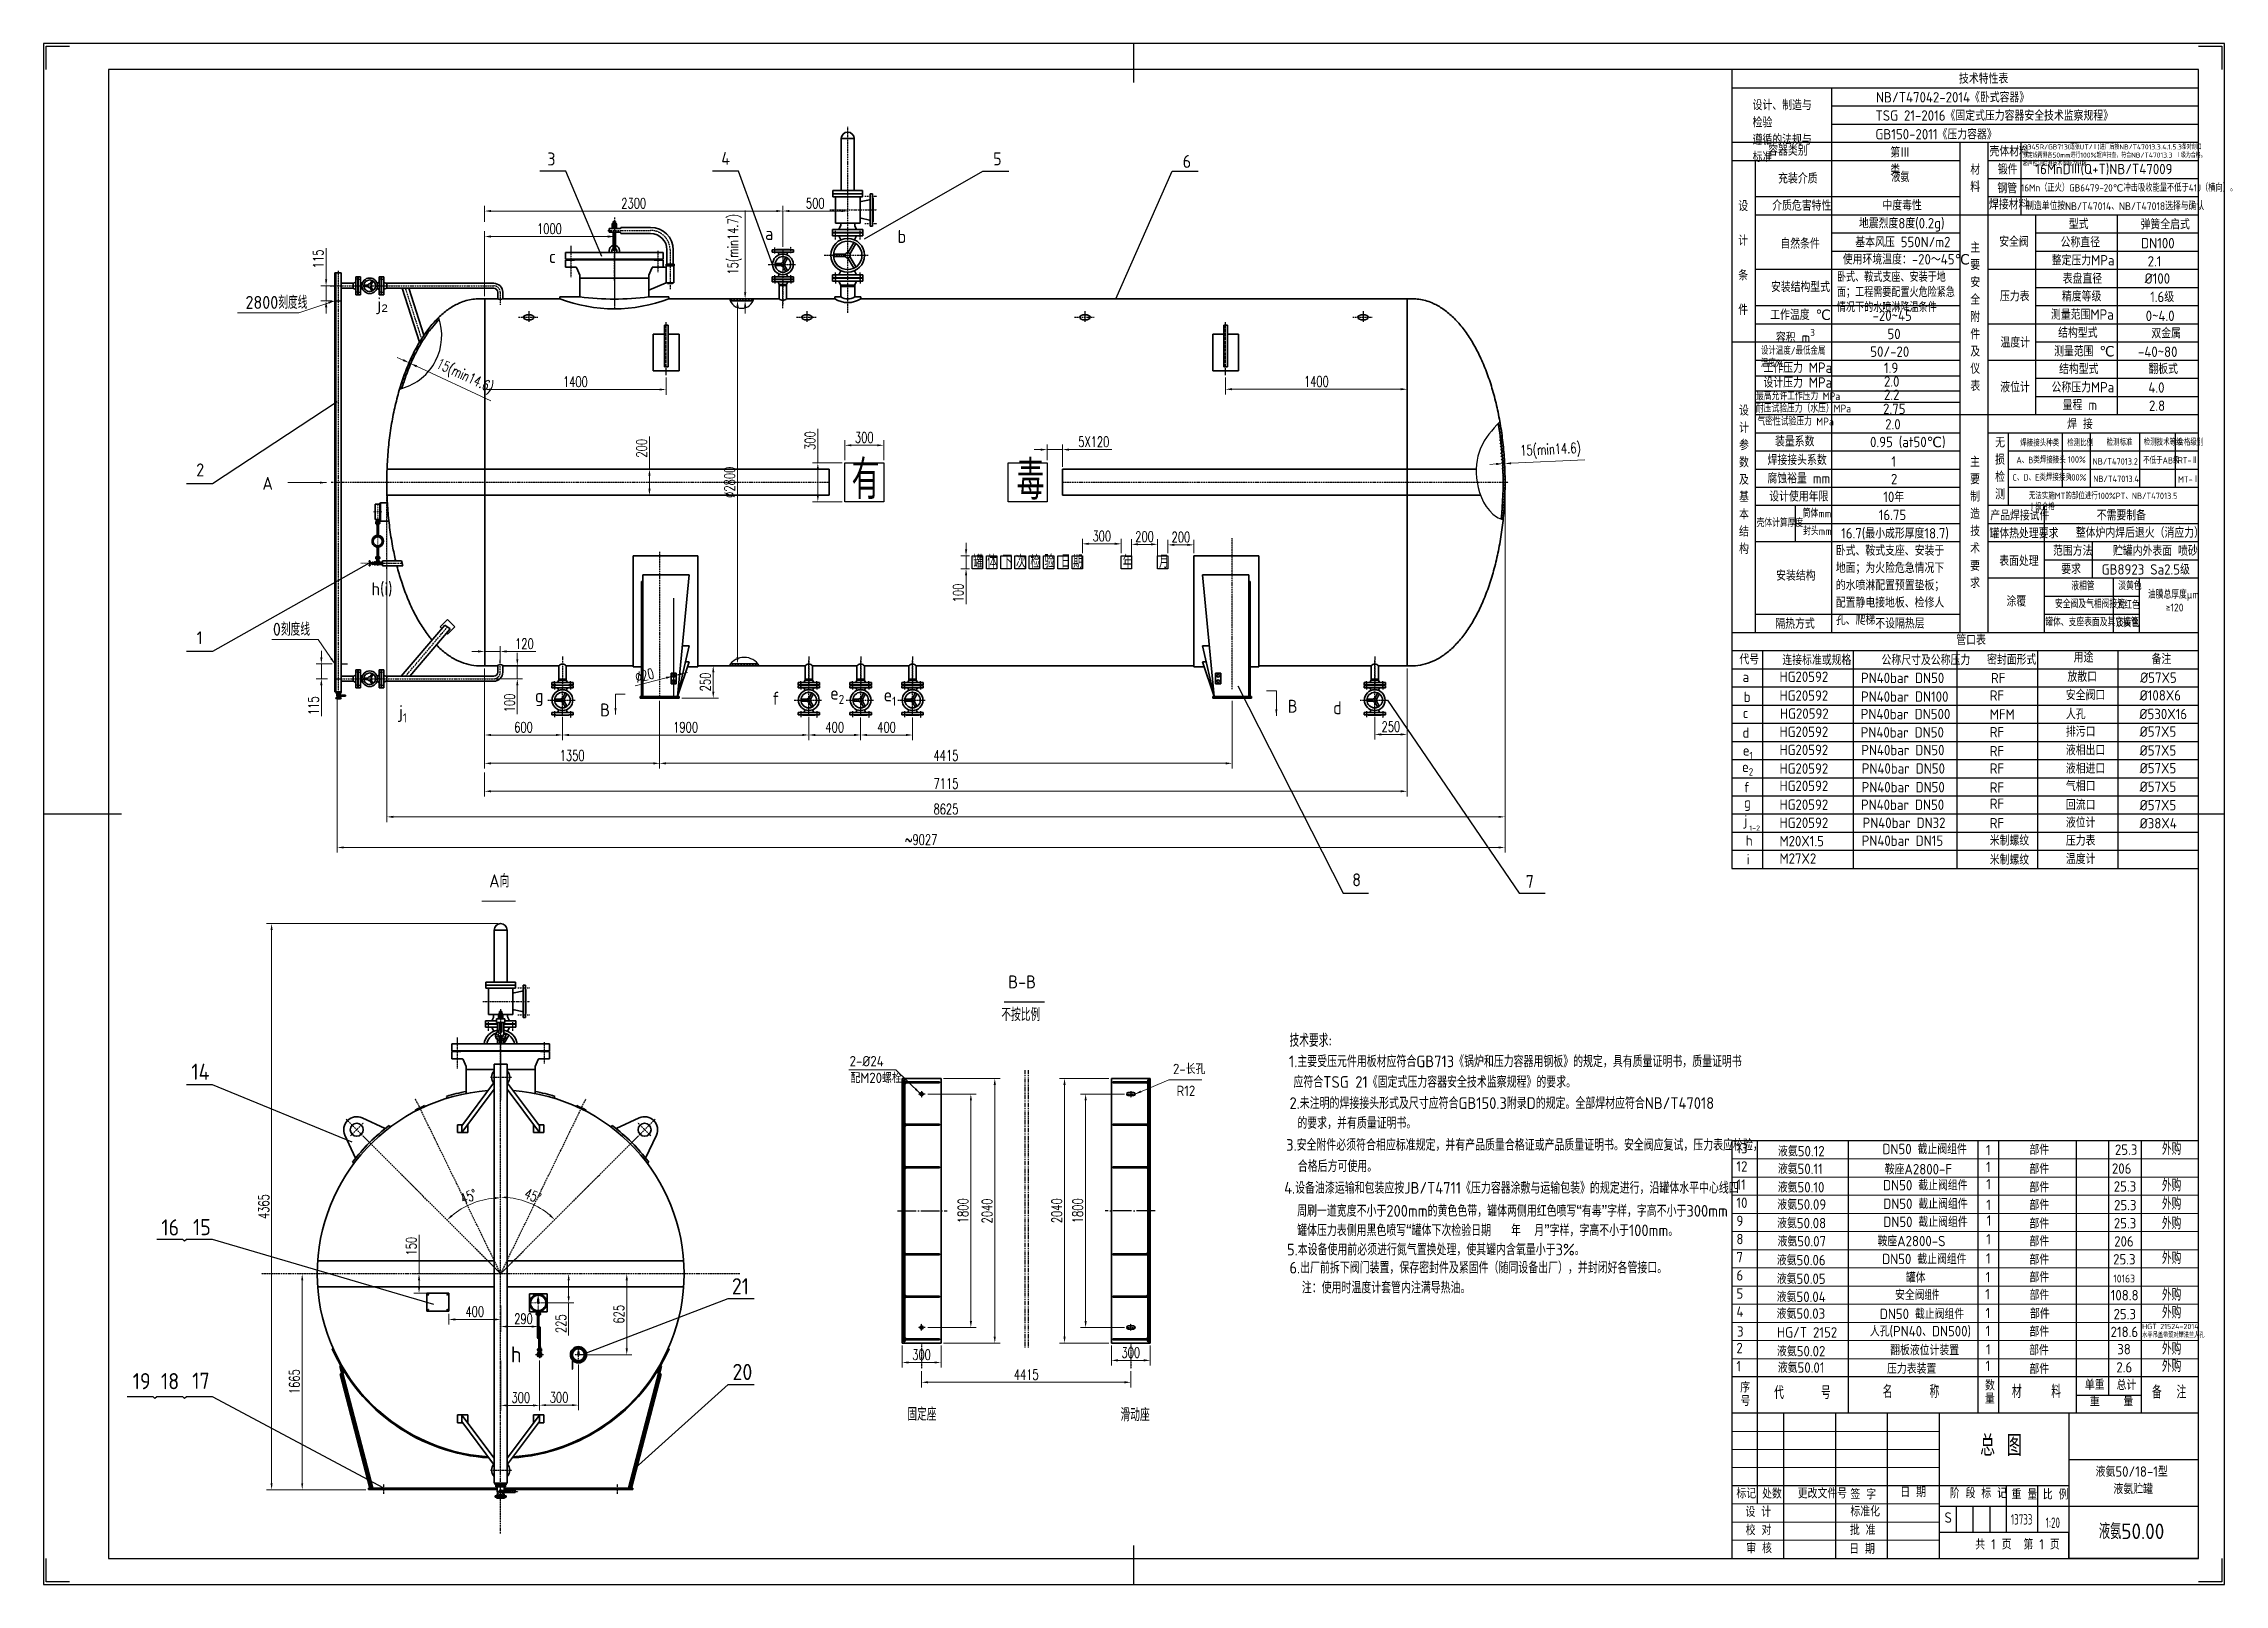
# Model space of a CAD drawing. Header units: millimetres. Extents: x 250587 to 267407, y 48545 to 60425.
import ezdxf

# ---------------------------------------------------------------- set-up
doc = ezdxf.new("R2010")
doc.units = ezdxf.units.MM
for name, pattern in [('0', [0]), ('3', [5, 2.5, -1.25, 0, -1.25]), ('ACAD_ISO04W100', [30, 24, -3, 0, -3]), ('ACAD_ISO05W100', [34, 24, -3, 0.5, -3, 0.5, -3]), ('ACAD_ISO10W100', [18, 12, -3, 0, -3]), ('CENTER', [2, 1.25, -0.25, 0.25, -0.25]), ('DIVIDE', [1.25, 0.5, -0.25, 0, -0.25, 0, -0.25]), ('PHANTOM', [63.5, 31.75, -6.35, 6.35, -6.35, 6.35, -6.35])]:
    doc.linetypes.add(name, pattern=pattern)
for name, color, linetype, lineweight in [('002边框线', 1, 'Continuous', 18), ('中心线', 1, 'ACAD_ISO10W100', 15), ('文字', 2, 'Continuous', 15), ('粗实线', 7, 'Continuous', 30)]:
    doc.layers.add(name, color=color, linetype=linetype, lineweight=lineweight)
for name, color, linetype in [('3', 3, 'DIVIDE'), ('Layer1', 7, 'CENTER'), ('边框', 7, 'Continuous')]:
    doc.layers.add(name, color=color, linetype=linetype)
doc.styles.add('GW', font='isocp.shx', dxfattribs={"bigfont": 'gbcbig.shx'})
doc.styles.add('HZ', font='isocp.shx', dxfattribs={"width": 0.7, "bigfont": 'gbcbig.shx'})
doc.styles.get("Standard").update_dxf_attribs({"font": 'txt.shx'})
doc.styles.add('英文或数字', font='simplex.shx', dxfattribs={"width": 0.7, "bigfont": 'gbcbig.shx'})
doc.dimstyles.new('尺寸标注1.20', dxfattribs={"dimscale": 20, "dimtxt": 4, "dimasz": 2.5, "dimexe": 2, "dimexo": 1, "dimgap": 1, "dimtad": 1, "dimdec": 1, "dimdsep": 46, "dimtxsty": '英文或数字', "dimcen": 1, "dimclrd": 4, "dimclre": 3, "dimclrt": 2, "dimadec": 1, "dimazin": 2, "dimtfac": 1, "dimtdec": 1, "dimtmove": 0, "dimatfit": 3, "dimfxl": 0, "dimtolj": 1, "dimtzin": 0, "dimlwd": 15, "dimlwe": 15, "dimarcsym": 0})
doc.dimstyles.new('标注罐体-引标', dxfattribs={"dimtxt": 20, "dimasz": 25, "dimexe": 2, "dimexo": 0, "dimgap": 0.09, "dimtad": 1, "dimdec": 1, "dimdsep": 46, "dimtxsty": 'GW', "dimblk": 'NONE', "dimcen": 0, "dimclrd": 4, "dimclre": 3, "dimadec": 0, "dimazin": 2, "dimtfac": 1, "dimtdec": 1, "dimtofl": 0, "dimtmove": 0, "dimatfit": 3, "dimldrblk": 'NONE', "dimfxl": 0, "dimtolj": 1, "dimtzin": 0, "dimarcsym": 0})

msp = doc.modelspace()

# ---------------------------------------------------------------- texts
at = {"color": 2, "style": 'GW'}
for s, height, p in [('充装介质', 80, (263965.47, 59346.01)), ('16MnDⅢ(Q+T)NB/T47009', 80, (265950.06, 59418.18)), ('制造单位按NB/T47014、NB/T47018选择与确认', 60, (265878.52, 59141.86)), ('地震烈度8度(0.2g)', 80, (264588.56, 59000.55)), ('基本风压 550N/m2', 80, (264561.04, 58855.49)), ('使用环境温度：-20～45℃', 80, (264464.46, 58722.26)), ('安装结构型式', 80, (263910.05, 58509.12)), ('焊接接头种类', 50, (265833.33, 57320.55)), ('检测比例', 50, (266195.14, 57321.57)), ('检测标准', 50, (266499.34, 57325.02)), ('检测技术等级', 50, (266785.14, 57326.42)), ('合格级别', 50, (267045.13, 57326.63)), ('100%', 50, (266199.7, 57193.73)), ('NB/T47013.2', 50, (266391.4, 57178.84)), ('不低于AB级', 50, (266780.58, 57186.39)), ('RT-Ⅱ', 50, (267048.17, 57187.76)), ('C、D、E类焊接接头', 50, (265774.04, 57055.22)), ('100%', 50, (266204.26, 57055.5)), ('NB/T47013.4', 50, (266395.96, 57044.5)), ('MT-Ⅰ', 50, (267049.69, 57039.47)), ('管口表', 80, (265340.03, 55787.78)), ('代号', 80, (263666.68, 55637.66)), ('连接标准或规格', 80, (263998.28, 55633.2)), ('公称尺寸及公称压力', 80, (264763.12, 55633.17)), ('密封面形式', 80, (265577.09, 55636.35)), ('用途', 80, (266245.46, 55653.22)), ('备注', 80, (266846.08, 55640.14)), ('a', 80, (263691.19, 55502.17)), ('HG20592 ', 80, (263976.16, 55503.29)), ('PN40bar DN50', 80, (264604.87, 55494.24)), ('RF', 80, (265606.89, 55493.19)), ('放散口', 80, (266197.33, 55504.22)), ('%%C57X5', 80, (266757.86, 55496.39)), ('b', 80, (263700.66, 55348.49)), ('HG20592 ', 80, (263976.16, 55357.99)), ('PN40bar DN100', 80, (264604.87, 55350.19)), ('RF', 80, (265597.96, 55358.43)), ('安全阀口', 80, (266185.01, 55362.6)), ('%%C108X6', 80, (266754.21, 55359.92)), ('c', 80, (263692.45, 55224.2)), ('HG20592 ', 80, (263979.72, 55219.07)), ('PN40bar DN500', 80, (264602.83, 55215.91)), ('MFM', 80, (265597.96, 55213.1)), ('人孔', 80, (266185.01, 55215.89)), ('%%C530X16', 80, (266752.38, 55216.1)), ('d', 80, (263690.82, 55072.39)), ('HG20592 ', 80, (263976.16, 55078.72)), ('HG20592 ', 80, (263976.16, 54939.16)), ('PN40bar DN50', 80, (264602.6, 55074.56)), ('PN40bar DN50', 80, (264606.94, 54938.34)), ('RF', 80, (265597.96, 55076.58)), ('RF', 80, (265597.96, 54930.1)), ('排污口', 80, (266185.01, 55080.35)), ('液相出口', 80, (266185.01, 54937.97)), ('%%C57X5', 80, (266754.21, 55080.19)), ('%%C57X5', 80, (266754.21, 54935.28)), ('HG20592 ', 80, (263976.16, 54795.39)), ('PN40bar DN50', 80, (264610.66, 54796.05)), ('RF', 80, (265597.96, 54796.07)), ('液相进口', 80, (266185.01, 54796.42)), ('%%C57X5', 80, (266754.21, 54798.37)), ('f', 80, (263700.58, 54652.22)), ('HG20592 ', 80, (263976.16, 54662.04)), ('PN40bar DN50', 80, (264609.16, 54651.79)), ('RF', 80, (265597.96, 54649.63)), ('气相口', 80, (266185.01, 54660.94)), ('%%C57X5', 80, (266754.21, 54655.58)), ('g', 80, (263702.15, 54533.23)), ('HG20592 ', 80, (263976.16, 54517.06)), ('PN40bar DN50', 80, (264604.53, 54516.53)), ('RF', 80, (265597.96, 54524.24)), ('回流口', 80, (266185.01, 54515.94)), ('%%C57X5', 80, (266754.21, 54513.65)), ('j', 80, (263704.76, 54396.58)), ('HG20592 ', 80, (263976.16, 54377.27)), ('PN40bar DN32', 80, (264616.62, 54377.27)), ('米制螺纹', 80, (265597.96, 54241.46)), ('RF', 80, (265597.96, 54374.71)), ('压力表', 80, (266185.01, 54240.59)), ('液位计', 80, (266185.01, 54379.56)), ('%%C38X4', 80, (266754.21, 54373.34)), ('h', 80, (263716.13, 54240.61)), ('i', 80, (263722.26, 54096.27)), ('M20X1.5', 80, (263976.16, 54236.14)), ('M27X2', 80, (263976.16, 54101.79)), ('PN40bar DN15', 80, (264609.85, 54239.23)), ('米制螺纹', 80, (265597.96, 54093.03)), ('温度计', 80, (266185.01, 54099.1)), ('技术要求:', 100, (260196.73, 52689.48)), ('1.主要受压元件用板材应符合GB713《锅炉和压力容器用钢板》的规定，具有质量证明书，质量证明书', 90, (260192.84, 52532.46)), ('2.未注明的焊接接头形式及尺寸应符合GB150.3附录D的规定。全部焊材应符合NB/T47018', 90, (260197.2, 52210.77)), ('3.安全附件必须符合相应标准规定，并有产品质量合格证或产品质量证明书。安全阀应复试，压力表应校验，', 90, (260170.92, 51888.41)), ('4.设备油漆运输和包装应按JB/T4711《压力容器涂敷与运输包装》的规定进行，沿罐体水平中心线四', 90, (260155.68, 51557.11)), ('5.本设备使用前必须进行氮气置换处理，使其罐内含氧量小于3%%%。', 90, (260177.63, 51081.54)), ('6.出厂前拆下阀门装置，保存密封件及紧固件（随同设备出厂），并封闭好各管接口。', 90, (260196.61, 50942.08)), ('注：使用时温度计套管内注满导热油。', 90, (260291.89, 50788.46))]:
    msp.add_text(s, height=height, dxfattribs=at).set_placement(p)
at = {"color": 1, "style": 'GW'}
for s, height, p in [('16Mn（正火）GB6479-20℃冲击吸收能量不低于41J（横向）。 ', 56, (265839.73, 59284.7)), ('不需要制备', 80, (266423.01, 56748.81))]:
    msp.add_text(s, height=height, dxfattribs=at).set_placement(p)
at = {"attachment_point": 1, "style": 'GW'}
for s, insert, char_height, width in [('{\\C2;NB/T47042-2014《卧式容器》}', (264720.79, 60051.41), 80, 1403.7201), ('{\\C2;技术特性表}', (265360.66, 60196.31), 80, 500.8506), ('{\\C2;设计、制造与检验\\P遵循的法规与标准}', (263768.77, 59991.76), 80, 500.8506), ('{\\C2;TSG 21-2016《固定式压力容器安全技术监察规程》}', (264716.21, 59910.79), 80, 1935.3028), ('{\\C2;GB150-2011《压力容器》}', (264716.21, 59766.57), 80, 1008.8685), ('{\\C2;3}', (254472.35, 59585.62), 100, 89.6841), ('{\\C2;4}', (255814.24, 59590.55), 100, 89.6841), ('{\\C2;5}', (257911.12, 59586.52), 100, 89.6841), ('{\\C2;6}', (259373.29, 59567.25), 100, 89.6841), ('{\\C2;容器类别}', (263889.1, 59641.23), 80, 500.8506), ('{\\C2;第Ⅲ类}', (264830.4, 59626.84), 80, 202.8262), ('{\\C2;壳体材料}', (265595.79, 59635.32), 80, 1008.8685), ('{\\H0.95X;\\C2;Q345R/GB713(逐张UT/Ⅱ)进厂后按NB/T47013.3.4.1.5.3条对剖口预定线两侧各50mm进行100%超声扫查，符合NB/T47013.3 Ⅰ级为合格。超声检测检测技术等级为B级 \\H1.053X;  }', (265853.17, 59647.8), 40, 1408.2286), ('{\\C2;液氨}', (264838.8, 59429.36), 70, 927.9693), ('{\\C2;材\\P料}', (265447.73, 59494.85), 80, 1008.8685), ('{\\C2;锻件}', (265660.1, 59496.52), 80, 1008.8685), ('{\\C2;设\\P\\P计\\P\\P条\\P\\P件}', (263657.64, 59213.53), 80, 73.5854), ('{\\C2;介质危害特性}', (263920.06, 59217.16), 80, 500.8506), ('{\\C2;中度毒性}', (264770.04, 59218.94), 80, 1008.8685), ('{\\C2;焊接材料}', (265591.66, 59225.98), 80, 1008.8685), ('{\\C2;钢管}', (265656.55, 59350.22), 80, 1008.8685), ('{\\C2;型式}', (266207.69, 59074.84), 80, 1008.8685), ('{\\C2;弹簧全启式}', (266761.27, 59072.84), 80, 1008.8685), ('{\\C2;a}', (256151.89, 59011.02), 100, 103.7935), ('{\\C2;b}', (257174.02, 58988.31), 100, 103.7935), ('{\\C2;自然条件}', (263982.89, 58923.42), 80, 500.8506), ('{\\C2;主\\P要\\P安\\P全\\P附\\P件\\P及\\P仪\\P表}', (265447.92, 58892.47), 80, 1008.8685), ('{\\C2;安全阀}', (265670.84, 58938.41), 80, 1008.8685), ('{\\C2;公称直径}', (266144.32, 58934.32), 80, 1008.8685), ('{\\C2;DN100}', (266765.41, 58926.75), 80, 1008.8685), ('{\\C2;c}', (254484.82, 58833.38), 100, 103.7935), ('{\\C2;整定压力MPa}', (266075.89, 58794.91), 80, 1008.8685), ('{\\C2;2.1}', (266815.72, 58786.61), 80, 1008.8685), ('{\\C2;卧式、鞍式支座、安装于地面；工程需要配置火危险紧急情况下的水喷淋降温条件}', (264419.14, 58658.81), 70, 918.4246), ('{\\C2;表盘直径}', (266160.9, 58653.3), 80, 1008.8685), ('{\\C2;%%C100}', (266792.19, 58654.13), 80, 1008.8685), ('{\\C2;2800刻度线}', (252144.8, 58479.74), 100, 587.6746), ('{\\Fisocp,gbcbig|c134;\\C2;j\\Fisocp,gbcbig|c0;₂}', (253161.79, 58468.69), 100, 103.7935), ('{\\C2;工作温度 ℃}', (263904.35, 58374.72), 80, 1008.8685), ('{\\C2;-20~45}', (264693.82, 58367.4), 80, 1008.8685), ('{\\C2;压力表}', (265676.54, 58518.1), 80, 1008.8685), ('{\\C2;测量范围MPa}', (266070.19, 58376.78), 80, 1008.8685), ('{\\C2;精度等级}', (266154.76, 58517.54), 80, 1008.8685), ('{\\C2;0~4.0}', (266800.56, 58366.27), 80, 1008.8685), ('{\\C2;1.6级}', (266835.01, 58512.2), 80, 1008.8685), ('\\A1;{\\C2;容积 m\\H0.7x;\\S3^ ;}', (263948.18, 58225.42), 80, 1008.8685), ('{\\C2;50}', (264808.86, 58226.26), 80, 1008.8685), ('{\\C2;结构型式}', (266125.14, 58236.43), 80, 1008.8685), ('{\\C2;双金属}', (266844.21, 58232.63), 80, 1008.8685), ('{\\C2;50/-20}', (264676.29, 58089.95), 80, 1008.8685), ('{\\C2;温度计}', (265680.3, 58161.62), 80, 1008.8685), ('{\\C2;测量范围 ℃}', (266093.98, 58093.31), 80, 1008.8685), ('{\\C2;-40~80}', (266741.11, 58089.02), 80, 1008.8685), ('{\\C1;工作压力 MPa}', (263852.49, 57966.39), 80, 1008.8685), ('{\\C2;1.9}', (264781.93, 57964.97), 80, 1008.8685), ('{\\C2;结构型式}', (266132.39, 57957.04), 80, 1008.8685), ('{\\C2;翻板式}', (266821.13, 57958.05), 80, 1008.8685), ('{\\C2;最高允许工作压力 MPa}', (263795.25, 57736.43), 60, 1008.8685), ('{\\C2;设计压力 MPa}', (263852.49, 57852.41), 80, 1008.8685), ('{\\C2;2.2}', (264781.86, 57757.42), 80, 1008.8685), ('{\\C2;2.0}', (264781.93, 57860.14), 80, 1008.8685), ('{\\C2;液位计}', (265678.74, 57817.35), 80, 1008.8685), ('{\\C2;公称压力MPa}', (266074.49, 57815.47), 80, 1008.8685), ('{\\C2;4.0}', (266821.32, 57813.52), 80, 1008.8685), ('{\\C2;设\\P计\\P参\\P数\\P及\\P基\\P本\\P结\\P构}', (263664.22, 57637.06), 80, 1008.8685), ('{\\C2;耐压试验压力（水压）MPa}', (263793.78, 57641.02), 60, 1008.8685), ('{\\C2;气密性试验压力 MPa}', (263806.11, 57540.77), 60, 1008.8685), ('{\\C2;2.0}', (264791.22, 57529.9), 80, 1008.8685), ('{\\C2;量程 m}', (266160.27, 57679.39), 80, 1008.8685), ('{\\C2;焊 接}', (266194.77, 57532.64), 80, 1008.8685), ('{\\C2;2.8}', (266825.96, 57673.24), 80, 1008.8685), ('{\\C2;装量系数}', (263941.38, 57398.59), 80, 1008.8685), ('{\\C2;0.95 (at50℃)}', (264674.63, 57393.45), 80, 1008.8685), ('{\\C2;无\\P损\\P检\\P测}', (265639.38, 57391.19), 80, 1008.8685), ('{\\C2;2}', (251764.67, 57188.14), 100, 89.6841), ('{\\C2;有}', (256819.52, 57213.21), 300, 205.2905), ('{\\C2;毒}', (258090.26, 57208.61), 300, 205.2905), ('{\\C2;焊接接头系数}', (263884.17, 57255.26), 80, 1008.8685), ('{\\C2;1}', (264839.08, 57242.88), 80, 1008.8685), ('{\\C2;主\\P要\\P制\\P造\\P技\\P术\\P要\\P求}', (265446.52, 57240.49), 80, 1008.8685), ('{\\C2;A}', (252275.36, 57084.6), 100, 103.7935), ('{\\C2;腐蚀裕量 mm}', (263883.05, 57113.36), 80, 1008.8685), ('{\\C2;2}', (264835.7, 57107.91), 80, 1008.8685), ('{\\C2;设计使用年限}', (263897.38, 56974.51), 80, 1008.8685), ('{\\C2;10年}', (264776.64, 56970.47), 80, 1008.8685), ('{\\C2;壳体计算厚度}', (263799.03, 56758.06), 60, 831.7649), ('{\\C2;筒体mm}', (264154.91, 56831.77), 60, 1008.8685), ('{\\C2;封头mm}', (264157.87, 56695.61), 60, 1008.8685), ('{\\C2;16.7(最小成形厚度18.7)}', (264451.54, 56689.56), 80, 1008.8685), ('{\\C2;16.75}', (264741.48, 56831.24), 80, 1008.8685), ('{\\C2;罐体热处理要求}', (265595.58, 56690.03), 80, 1008.8685), ('{\\C2;产品焊接试件}', (265601.94, 56828.22), 80, 1008.8685), ('{\\C2;整体炉内焊后退火（消应力）}', (266261.67, 56694.67), 80, 1008.8685), ('{\\C2;卧式、鞍式支座、安装于地面；为火险危急情况下的水喷淋配置预置垫板；配置静电接地板、检修人孔、爬梯  }', (264410.46, 56556.36), 80, 889.6486), ('{\\C2;范围方法}', (266085.49, 56555.61), 80, 1008.8685), ('{\\C2;贮罐内外表面 喷砂}', (266548.09, 56555.15), 80, 1008.8685), ('{\\C2;罐}', (257757.63, 56482.63), 100, 61.4219), ('{\\C2;体}', (257865.16, 56482.26), 100, 61.4219), ('{\\C2;下}', (257982.31, 56482.05), 100, 61.4219), ('{\\C2;次}', (258086.83, 56482.92), 100, 61.4219), ('{\\C2;检}', (258198.29, 56480.44), 100, 61.4219), ('{\\C2;验}', (258306.84, 56483.52), 100, 61.4219), ('{\\C2;日}', (258434.17, 56484.09), 100, 61.4219), ('{\\C2;期}', (258526.85, 56482.02), 100, 61.4219), ('{\\C2;年}', (258910.78, 56480.58), 100, 61.4219), ('{\\C2;月}', (259190.54, 56481.75), 100, 61.4219), ('{\\C2;安装结构}', (263950.54, 56363.85), 80, 1008.8685), ('{\\C2;表面处理}', (265670.83, 56476.83), 80, 1008.8685), ('{\\C2;要求}', (266149.39, 56414.56), 80, 1008.8685), ('{\\C2;GB8923 Sa2.5级}', (266460.64, 56410.91), 80, 1008.8685), ('{\\C2;h(i)}', (253116.07, 56271.24), 100, 103.7935), ('{\\C2;液相管}', (266226.71, 56271.68), 60, 1008.8685), ('{\\C2;淡黄色}', (266588.86, 56273.54), 60, 1008.8685), ('{\\C2;油膜总厚度μm\\P    ≥120}', (266817.72, 56206.56), 60, 1008.8685), ('{\\C2;涂覆}', (265727, 56165.06), 80, 1008.8685), ('{\\C2;安全阀及气相阀接管}', (266101.45, 56132.83), 60, 1008.8685), ('{\\C2;大红色}', (266573.95, 56125.67), 60, 1008.8685), ('{\\C2;1}', (251768.27, 55894.01), 100, 89.6841), ('{\\C2;0刻度线}', (252355.93, 55959.55), 100, 282.1854), ('{\\C2;隔热方式}', (263944.08, 55993.06), 80, 1008.8685), ('{\\C2;不设隔热层}', (264715.11, 55995.13), 80, 1008.8685), ('{\\C2;罐体、支座表面及其它接管}', (266026.21, 55993.39), 60, 1008.8685), ('{\\C2;淡黄色}', (266570.67, 55985.81), 60, 1008.8685), ('{\\C2;g}', (254377.17, 55447.25), 100, 103.7935), ('{\\C2;f}', (256205.7, 55427.52), 100, 103.7935), ('\\A1;{\\C2;e\\H0.7x;\\S^ 2;}', (256654.15, 55467.53), 100, 142.7972), ('\\A1;{\\C2;e\\H0.7x;\\S^ 1;}', (257066.56, 55453.52), 100, 103.7935), ('{\\C2;B}', (260182.59, 55365.81), 100, 103.7935), ('{\\C2;d}', (260533.53, 55354.59), 100, 103.7935), ('\\A1;{\\C2;j\\H0.7x;\\S^ 1;}', (253329.94, 55324.68), 100, 103.7935), ('{\\C2;B}', (254880.05, 55337.14), 100, 103.7935), ('{\\C2;A向}', (254024.08, 54019.4), 100, 272.5582), ('{\\C2;8}', (260680.67, 54027.6), 100, 89.6841), ('{\\C2;7}', (262019.01, 54015.35), 100, 89.6841), ('{\\C2;B-B}', (258027.58, 53240.59), 100, 103.7935), ('{\\C2;不按比例}', (257974.21, 52988.16), 100, 326.0094), ('{\\C2;14}', (251726.89, 52559.88), 125, 93.9055), ('{\\C2;2-%%C24}', (256803.96, 52619.2), 80, 514.9608), ('{\\C2;配M20螺栓}', (256809.92, 52490.28), 80, 514.9608), ('{\\C2;R12}', (259325.39, 52390.59), 80, 514.9608), ('{\\C2;液氨50.12}', (263964.63, 51925.4), 80, 719.1327), ('{\\C2;DN50 截止阀组件}', (264770.17, 51941.89), 80, 893.018), ('{\\C2;部件}', (265903.69, 51937.03), 80, 719.1327), ('{\\H1.167x;\\C2;外购}', (266925.86, 51950.19), 80, 162.5406), ('{\\C2;液氨50.10}', (263962.64, 51646.95), 80, 719.1327), ('{\\C2;液氨50.11}', (263963.44, 51789.34), 80, 719.1327), ('{\\C2;DN50 截止阀组件}', (264775.42, 51662.88), 80, 893.018), ('{\\C2;鞍座A2800-F}', (264788.15, 51786.44), 80, 619.4726), ('{\\C2;部件}', (265903.69, 51788.95), 80, 748.079), ('{\\C2;部件}', (265903.69, 51647.73), 80, 737.1266), ('{\\H1.167x;\\C2;外购}', (266925.86, 51669.36), 80, 162.5406), ('{\\C2;液氨50.09}', (263959.27, 51514.3), 80, 719.1327), ('{\\C2;DN50 截止阀组件}', (264776.4, 51519.71), 80, 893.018), ('{\\C2;部件}', (265903.69, 51511.59), 80, 752.4721), ('{\\H1.167x;\\C2;外购}', (266925.86, 51526.92), 80, 162.5406), ('{\\C2;16}', (251495.44, 51359.92), 125, 93.9055), ('{\\C2;15}', (251739.31, 51362.52), 125, 93.9055), ('{\\C2;液氨50.08}', (263957.72, 51370.9), 80, 719.1327), ('{\\C2;DN50 截止阀组件}', (264776.78, 51379.98), 80, 893.018), ('{\\C2;部件}', (265903.69, 51367.92), 80, 749.7722), ('{\\H1.167x;\\C2;外购}', (266925.86, 51376.33), 80, 162.5406), ('{\\C2;液氨50.07}', (263960.95, 51230.5), 80, 719.1327), ('{\\C2;鞍座A2800-S}', (264732.09, 51232.38), 80, 719.1327), ('{\\C2;部件}', (265903.69, 51231.02), 80, 734.5579), ('{\\C2;液氨50.06}', (263955.85, 51085.34), 80, 719.1327), ('{\\C2;DN50 截止阀组件}', (264767.92, 51094.13), 80, 893.018), ('{\\C2;部件}', (265903.69, 51089.97), 80, 731.197), ('{\\H1.167x;\\C2;外购}', (266925.86, 51107.71), 80, 162.5406), ('{\\C2;21}', (255895.28, 50905.99), 125, 93.9055), ('{\\C2;液氨50.04}', (263954.84, 50802.59), 80, 719.1327), ('{\\C2;液氨50.05}', (263955.66, 50941.7), 80, 719.1327), ('{\\C2;安全阀\\W0.7;组件}', (264867.66, 50817.49), 80, 347.3713), ('{\\C2;罐体}', (264950.62, 50951.21), 80, 719.1327), ('{\\C2;部件}', (265903.69, 50953.94), 80, 741.2466), ('{\\C2;部件}', (265904.5, 50816.52), 80, 719.1327), ('{\\H1.167x;\\C2;外购}', (266925.86, 50826.89), 80, 162.5406), ('{\\C2;液氨50.03}', (263953.99, 50672.81), 80, 719.1327), ('{\\C2;DN50 截止阀组件}', (264749.83, 50670.56), 80, 893.018), ('{\\C2;部件}', (265908.09, 50673.83), 80, 719.1327), ('{\\H1.167x;\\C2;外购}', (266925.86, 50688.51), 80, 162.5406), ('{\\C1;HG/T 2152 }', (263957.54, 50528.23), 80, 889.1937), ('{\\C2;部件}', (265903.69, 50535.11), 80, 911.422), ('{\\H0.5x;\\C1;HGT 21524-2014 水平吊盖带颈对焊法兰人孔}', (266773.68, 50553.83), 80, 392.796), ('{\\C2;h}', (254190.57, 50381.03), 125, 71.7405), ('{\\C2;i}', (254648.31, 50323.39), 125, 71.7405), ('{\\C2;液氨50.02}', (263956.75, 50383.18), 80, 719.1327), ('{\\C2;翻板液位计装置}', (264829.25, 50391.99), 80, 719.1327), ('{\\C2;部件}', (265901.47, 50392.15), 80, 719.1327), ('{\\H1.167x;\\C2;外购}', (266925.86, 50409.22), 80, 162.5406), ('{\\C2;19}', (251274.39, 50174.3), 125, 93.9055), ('{\\C2;18}', (251492.28, 50174.24), 125, 93.9055), ('{\\C2;17}', (251733.45, 50177.61), 125, 93.9055), ('{\\C2;20}', (255900.22, 50245.11), 125, 93.9055), ('{\\C2;液氨50.01}', (263963.26, 50256.5), 80, 719.1327), ('{\\C2;压力表装置}', (264805.75, 50248.27), 80, 719.1327), ('{\\C2;部件}', (265903.69, 50246.86), 80, 719.1327), ('{\\H1.167x;\\C2;外购}', (266925.86, 50276.27), 80, 162.5406), ('{\\C2;液氨50/18-1型\\P   液氨贮罐}', (266414.5, 49454.9), 80, 628.6131)]:
    msp.add_mtext(s, dxfattribs=dict(at, insert=insert, char_height=char_height, width=width))
at = {"color": 2, "attachment_point": 1, "style": 'GW'}
for s, insert, char_height, width in [('设计温度/最低金属温度℃', (263832.46, 58085.26), 57.6, 518.8783), ('A、B类焊接接头', (265802.92, 57239.3), 50, 953.6651), ('无法实施MT的部位进行100%PT、NB/T47013.5 Ⅰ级合格', (265899.3, 56962.83), 50, 1210.6603), ('\\A1;{\\C2;e\\H0.7x;\\S^ 2;}', (263687.04, 54888.97), 80, 1008.8685), ('\\A1;{\\C2;e\\H0.7x;\\S^ 1;}', (263692.82, 55015.36), 80, 1008.8685), ('{\\C2;1-2}', (263743.68, 54396.12), 40, 1008.8685), ('2-长孔', (259298.26, 52559.22), 80, 514.9608), ('应符合TSG 21《固定式压力容器安全技术监察规程》的要求。', (260227.49, 52463.79), 90, 2389.079), ('的要求，并有质量证明书。', (260257.33, 52147.45), 90, 2389.079), ('合格后方可使用。', (260260.95, 51814.62), 90, 2389.079), ('周刷一道宽度不小于200mm的黄色色带，罐体两侧用红色喷写“有毒”字样，字高不小于300mm\\P罐体压力表侧用黑色喷写“罐体下次检验日期   年  月”字样，字高不小于100mm。', (260255.71, 51470.07), 90, 3203.9035)]:
    msp.add_mtext(s, dxfattribs=dict(at, insert=insert, char_height=char_height, width=width))
at = {"color": 1, "char_height": 80, "attachment_point": 1, "style": 'GW'}
for s, insert, width in [('2.75', (264775.19, 57649.12), 218.7885), ('人孔(PN40、DN500)', (264673.04, 50537.7), 803.9645)]:
    msp.add_mtext(s, dxfattribs=dict(at, insert=insert, width=width))
at = {"char_height": 100, "width": 514.9608, "attachment_point": 1}
for s, insert in [('{\\Fisocp,gbcbig|c134;\\C2;固定座}', (257249.17, 49906.9)), ('{\\Fisocp,gbcbig|c134;\\C2;滑动座}', (258893.52, 49903.33))]:
    msp.add_mtext(s, dxfattribs=dict(at, insert=insert))
at = {"layer": '文字', "ltscale": 10}
for s, height, style, p in [('13', 80, 'HZ', (263643.98, 51867.72)), ('12', 80, 'HZ', (263643.98, 51727.72)), ('1', 80, 'HZ', (265568.55, 51854.12)), ('25.3', 80, 'HZ', (266563.29, 51856.96)), ('11', 80, 'HZ', (263643.98, 51587.72)), ('1', 80, 'HZ', (265568.55, 51723.5)), ('1', 80, 'HZ', (265570.88, 51590.54)), ('206', 80, 'HZ', (266539.97, 51711.25)), ('25.3', 80, 'HZ', (266554.25, 51573.58)), ('10', 80, 'HZ', (263643.98, 51447.72)), ('1', 80, 'HZ', (265570.88, 51431.93)), ('25.3', 80, 'HZ', (266556.49, 51429.53)), ('9', 80, 'HZ', (263643.98, 51307.72)), ('1', 80, 'HZ', (265574.54, 51311.04)), ('25.3', 80, 'HZ', (266554.72, 51289.57)), ('8', 80, 'HZ', (263643.98, 51167.72)), ('1', 80, 'HZ', (265570.19, 51166.14)), ('206', 80, 'HZ', (266557.61, 51149.75)), ('7', 80, 'HZ', (263643.98, 51027.72)), ('6', 80, 'HZ', (263643.98, 50887.72)), ('1', 80, 'HZ', (265568.74, 51018.34)), ('25.3', 80, 'HZ', (266549.45, 51011.61)), ('5', 80, 'HZ', (263643.98, 50747.72)), ('1', 80, 'HZ', (265563.42, 50742.83)), ('1', 80, 'HZ', (265565.97, 50874.7)), ('108.8', 80, 'HZ', (266530.72, 50734.81)), ('10163', 60, 'GW', (266550.56, 50872.56)), ('4', 80, 'HZ', (263643.98, 50607.72)), ('1', 80, 'HZ', (265565.13, 50597.1)), ('25.3', 80, 'HZ', (266552.52, 50589.08)), ('3', 80, 'HZ', (263648.48, 50455.34)), ('1', 80, 'HZ', (265565.79, 50460.1)), ('218.6', 80, 'HZ', (266529.71, 50451.59)), ('2', 80, 'HZ', (263643.98, 50327.72)), ('1', 80, 'HZ', (265569.51, 50316.88)), ('38', 80, 'HZ', (266581.05, 50318.82)), ('1', 80, 'HZ', (263643.98, 50187.72)), ('数', 80, 'HZ', (265561.55, 50040.16)), ('1', 80, 'HZ', (265565.19, 50189.33)), ('单重', 80, 'HZ', (266331.87, 50044.64)), ('总计', 80, 'HZ', (266575.86, 50042.66)), ('2.6', 80, 'HZ', (266574.17, 50178.73)), ('序', 80, 'HZ', (263672.64, 50024.6)), ('号', 80, 'HZ', (263675.18, 49920.24)), ('代     号 ', 100, 'HZ', (263934.96, 49973.69)), ('名     称', 100, 'HZ', (264772.55, 49981.52)), ('量', 80, 'HZ', (265560.67, 49938.01)), ('材    料', 100, 'HZ', (265768.55, 49981.68)), ('重    量', 80, 'HZ', (266369.61, 49918)), ('备  注', 100, 'HZ', (266849.52, 49977.58)), ('总 图', 160, 'HZ', (265523.36, 49535.25)), ('标记', 80, 'HZ', (263643.98, 49207.72)), ('处数', 80, 'HZ', (263842.21, 49205.33)), ('更改文件号', 80, 'HZ', (264116.88, 49207.72)), ('签 字', 80, 'HZ', (264522.9, 49200.56)), ('日 期', 80, 'HZ', (264908.17, 49217.29)), ('阶 段 标 记', 80, 'HZ', (265289.33, 49209.25)), ('重 量', 80, 'HZ', (265766.25, 49199.2)), ('比 例', 80, 'HZ', (266007.33, 49199.2)), ('设 计', 80, 'HZ', (263713.84, 49065.54)), ('标准化', 80, 'HZ', (264523.15, 49068.59)), ('校 对', 80, 'HZ', (263715.55, 48924.27)), ('批 准', 80, 'HZ', (264519.24, 48925.13)), ('S', 80, 'HZ', (265248.95, 49020.35)), ('液氨50.00', 120, 'HZ', (266439.69, 48894.24)), ('审 核', 80, 'HZ', (263719.93, 48784.9)), ('日 期', 80, 'HZ', (264514.12, 48779.96)), ('共 1 页  第 1 页', 80, 'HZ', (265486.7, 48813.64))]:
    msp.add_text(s, height=height, dxfattribs=dict(at, style=style)).set_placement(p)
at = {"layer": '文字', "ltscale": 10, "char_height": 80, "width": 347.3713, "attachment_point": 1, "style": 'HZ'}
for s, insert in [('{\\C2;13733}', (265760.57, 49086.33)), ('{\\Fisocp,gbcbig|c134;\\C2;1:20}', (266029.11, 49060.96))]:
    msp.add_mtext(s, dxfattribs=dict(at, insert=insert))

# ---------------------------------------------------------------- blocks, each defined once
blk = doc.blocks.new('A$C6A09782F')
at = {"ltscale": 10}
for p, q in [((0, 594), (0, 0)), ((841, 594), (0, 594)), ((841, 0), (841, 594)), ((25, 584), (25, 10)), ((831, 584), (25, 584)), ((831, 10), (831, 584)), ((831, 10), (831, 66)), ((25, 10), (831, 10)), ((0, 0), (841, 0))]:
    blk.add_line(p, q, dxfattribs=at)
at = {"ltscale": 10, "flags": 128}
for points in [[(1, 584), (1, 593), (10, 593)], [(831, 593), (840, 593), (840, 584)], [(10, 1), (1, 1), (1, 10)], [(840, 10), (840, 1), (831, 1)], [(840, 10), (840, 1), (831, 1)]]:
    blk.add_lwpolyline(points, dxfattribs=at)
at = {"ltscale": 10}
for points in [[(420.5, 579), (420.5, 594)], [(0, 297), (30, 297)], [(826, 297), (841, 297)], [(420.5, 0), (420.5, 15)]]:
    blk.add_lwpolyline(points, dxfattribs=at)
blk = doc.blocks.new('*D328')
at = {"color": 4, "lineweight": 15}
for p, q in [((253939, 55738), (253889, 55738)), ((253989, 55738), (254109, 55738)), ((254159, 55738), (254383, 55738))]:
    blk.add_line(p, q, dxfattribs=at)
at = {"color": 3, "lineweight": 15}
for p, q in [((253989, 55648), (253989, 55778)), ((254109, 55648), (254109, 55778))]:
    blk.add_line(p, q, dxfattribs=at)
at = {"color": 4}
for points in [[(253939, 55747), (253939, 55730), (253989, 55738)], [(254159, 55747), (254159, 55730), (254109, 55738)]]:
    blk.add_solid(points, dxfattribs=at)
at = {"layer": 'Defpoints', "color": 0}
for p in [(254109, 55738), (253989, 55628), (254109, 55628)]:
    blk.add_point(p, dxfattribs=at)
at = {"color": 2, "insert": (254296, 55798), "char_height": 80, "attachment_point": 5, "style": '英文或数字'}
blk.add_mtext('\\A1;120', dxfattribs=at)
blk = doc.blocks.new('*D329')
at = {"color": 4, "lineweight": 15}
for p, q in [((254241, 55678), (254241, 55728)), ((254241, 55628), (254241, 55528)), ((254241, 55478), (254241, 55255))]:
    blk.add_line(p, q, dxfattribs=at)
at = {"color": 3, "lineweight": 15}
for p, q in [((254079, 55528), (254281, 55528)), ((254148, 55628), (254281, 55628))]:
    blk.add_line(p, q, dxfattribs=at)
at = {"color": 4}
for points in [[(254233, 55678), (254249, 55678), (254241, 55628)], [(254233, 55478), (254249, 55478), (254241, 55528)]]:
    blk.add_solid(points, dxfattribs=at)
at = {"layer": 'Defpoints', "color": 0}
for p in [(254059, 55528), (254128, 55628), (254241, 55528)]:
    blk.add_point(p, dxfattribs=at)
at = {"color": 2, "insert": (254181, 55341), "char_height": 80, "attachment_point": 5, "rotation": 90, "style": '英文或数字'}
blk.add_mtext('\\A1;100', dxfattribs=at)
blk = doc.blocks.new('*D330')
at = {"color": 4, "lineweight": 15}
for p, q in [((252766, 58608), (252766, 58847)), ((252766, 58443), (252766, 58558)), ((252766, 58393), (252766, 58343))]:
    blk.add_line(p, q, dxfattribs=at)
at = {"color": 3, "lineweight": 15}
for p, q in [((252812, 58558), (252726, 58558)), ((252812, 58443), (252726, 58443))]:
    blk.add_line(p, q, dxfattribs=at)
at = {"color": 4}
for points in [[(252758, 58608), (252775, 58608), (252766, 58558)], [(252758, 58393), (252775, 58393), (252766, 58443)]]:
    blk.add_solid(points, dxfattribs=at)
at = {"layer": 'Defpoints', "color": 0}
for p in [(252832, 58558), (252766, 58443), (252832, 58443)]:
    blk.add_point(p, dxfattribs=at)
at = {"color": 2, "insert": (252706, 58765), "char_height": 80, "attachment_point": 5, "rotation": 90, "style": '英文或数字'}
blk.add_mtext('\\A1;115', dxfattribs=at)
blk = doc.blocks.new('*D102')
at = {"color": 4, "lineweight": 15}
for p, q in [((252730, 55693), (252730, 55743)), ((252730, 55643), (252730, 55528)), ((252730, 55478), (252730, 55239))]:
    blk.add_line(p, q, dxfattribs=at)
at = {"color": 3, "lineweight": 15}
for p, q in [((252812, 55643), (252690, 55643)), ((252776, 55528), (252690, 55528))]:
    blk.add_line(p, q, dxfattribs=at)
at = {"color": 4}
for points in [[(252721, 55693), (252738, 55693), (252730, 55643)], [(252721, 55478), (252738, 55478), (252730, 55528)]]:
    blk.add_solid(points, dxfattribs=at)
at = {"layer": 'Defpoints', "color": 0}
for p in [(252730, 55643), (252796, 55528), (252832, 55643)]:
    blk.add_point(p, dxfattribs=at)
at = {"color": 2, "insert": (252670, 55320), "char_height": 80, "attachment_point": 5, "rotation": 90, "style": '英文或数字'}
blk.add_mtext('\\A1;115', dxfattribs=at)
blk = doc.blocks.new('*D331')
at = {"color": 3, "lineweight": 15}
for p, q in [((253989, 55608), (253989, 55054)), ((254589, 55235), (254589, 55054))]:
    blk.add_line(p, q, dxfattribs=at)
at = {"color": 4, "lineweight": 15}
blk.add_line((254539, 55094), (254039, 55094), dxfattribs=at)
at = {"color": 4}
for points in [[(254039, 55103), (254039, 55086), (253989, 55094)], [(254539, 55103), (254539, 55086), (254589, 55094)]]:
    blk.add_solid(points, dxfattribs=at)
at = {"layer": 'Defpoints', "color": 0}
for p in [(253989, 55628), (254589, 55255), (253989, 55094)]:
    blk.add_point(p, dxfattribs=at)
at = {"color": 2, "insert": (254289, 55154), "char_height": 80, "attachment_point": 5, "style": '英文或数字'}
blk.add_mtext('\\A1;600', dxfattribs=at)
blk = doc.blocks.new('*D332')
at = {"color": 3, "lineweight": 15}
for p, q in [((256489, 55235), (256489, 55054)), ((254589, 55114), (254589, 55134))]:
    blk.add_line(p, q, dxfattribs=at)
at = {"color": 4, "lineweight": 15}
blk.add_line((254639, 55094), (256439, 55094), dxfattribs=at)
at = {"color": 4}
for points in [[(254639, 55103), (254639, 55086), (254589, 55094)], [(256439, 55103), (256439, 55086), (256489, 55094)]]:
    blk.add_solid(points, dxfattribs=at)
at = {"layer": 'Defpoints', "color": 0}
for p in [(256489, 55255), (254589, 55094), (256489, 55094)]:
    blk.add_point(p, dxfattribs=at)
at = {"color": 2, "insert": (255539, 55154), "char_height": 80, "attachment_point": 5, "style": '英文或数字'}
blk.add_mtext('\\A1;1900', dxfattribs=at)
blk = doc.blocks.new('*D333')
at = {"color": 3, "lineweight": 15}
for p, q in [((256889, 55228), (256889, 55054)), ((256489, 55114), (256489, 55134))]:
    blk.add_line(p, q, dxfattribs=at)
at = {"color": 4, "lineweight": 15}
blk.add_line((256539, 55094), (256839, 55094), dxfattribs=at)
at = {"color": 4}
for points in [[(256539, 55103), (256539, 55086), (256489, 55094)], [(256839, 55103), (256839, 55086), (256889, 55094)]]:
    blk.add_solid(points, dxfattribs=at)
at = {"layer": 'Defpoints', "color": 0}
for p in [(256889, 55248), (256489, 55094), (256889, 55094)]:
    blk.add_point(p, dxfattribs=at)
at = {"color": 2, "insert": (256689, 55154), "char_height": 80, "attachment_point": 5, "style": '英文或数字'}
blk.add_mtext('\\A1;400', dxfattribs=at)
blk = doc.blocks.new('*D334')
at = {"color": 3, "lineweight": 15}
for p, q in [((257289, 55228), (257289, 55054)), ((256889, 55114), (256889, 55134))]:
    blk.add_line(p, q, dxfattribs=at)
at = {"color": 4, "lineweight": 15}
blk.add_line((256939, 55094), (257239, 55094), dxfattribs=at)
at = {"color": 4}
for points in [[(256939, 55103), (256939, 55086), (256889, 55094)], [(257239, 55103), (257239, 55086), (257289, 55094)]]:
    blk.add_solid(points, dxfattribs=at)
at = {"layer": 'Defpoints', "color": 0}
for p in [(257289, 55248), (256889, 55094), (257289, 55094)]:
    blk.add_point(p, dxfattribs=at)
at = {"color": 2, "insert": (257089, 55154), "char_height": 80, "attachment_point": 5, "style": '英文或数字'}
blk.add_mtext('\\A1;400', dxfattribs=at)
blk = doc.blocks.new('*D335')
at = {"color": 3, "lineweight": 15}
for p, q in [((255339, 55358), (255339, 54836)), ((253989, 55074), (253989, 54836))]:
    blk.add_line(p, q, dxfattribs=at)
at = {"color": 4, "lineweight": 15}
blk.add_line((254039, 54876), (255289, 54876), dxfattribs=at)
at = {"color": 4}
for points in [[(254039, 54884), (254039, 54867), (253989, 54876)], [(255289, 54884), (255289, 54867), (255339, 54876)]]:
    blk.add_solid(points, dxfattribs=at)
at = {"layer": 'Defpoints', "color": 0}
for p in [(255339, 55378), (253989, 55094), (255339, 54876)]:
    blk.add_point(p, dxfattribs=at)
at = {"color": 2, "insert": (254664, 54936), "char_height": 80, "attachment_point": 5, "style": '英文或数字'}
blk.add_mtext('\\A1;1350', dxfattribs=at)
blk = doc.blocks.new('*D336')
at = {"color": 3, "lineweight": 15}
for p, q in [((259754, 55358), (259754, 54836)), ((255339, 54896), (255339, 54916))]:
    blk.add_line(p, q, dxfattribs=at)
at = {"color": 4, "lineweight": 15}
blk.add_line((255389, 54876), (259704, 54876), dxfattribs=at)
at = {"color": 4}
for points in [[(255389, 54884), (255389, 54867), (255339, 54876)], [(259704, 54884), (259704, 54867), (259754, 54876)]]:
    blk.add_solid(points, dxfattribs=at)
at = {"layer": 'Defpoints', "color": 0}
for p in [(259754, 55378), (255339, 54876), (259754, 54876)]:
    blk.add_point(p, dxfattribs=at)
at = {"color": 2, "insert": (257547, 54936), "char_height": 80, "attachment_point": 5, "style": '英文或数字'}
blk.add_mtext('\\A1;4415', dxfattribs=at)
blk = doc.blocks.new('*D337')
at = {"color": 3, "lineweight": 15}
for p, q in [((261104, 55608), (261104, 54620)), ((253989, 54806), (253989, 54620))]:
    blk.add_line(p, q, dxfattribs=at)
at = {"color": 4, "lineweight": 15}
blk.add_line((254039, 54660), (261054, 54660), dxfattribs=at)
at = {"color": 4}
for points in [[(254039, 54669), (254039, 54652), (253989, 54660)], [(261054, 54669), (261054, 54652), (261104, 54660)]]:
    blk.add_solid(points, dxfattribs=at)
at = {"layer": 'Defpoints', "color": 0}
for p in [(261104, 55628), (253989, 54826), (261104, 54660)]:
    blk.add_point(p, dxfattribs=at)
at = {"color": 2, "insert": (257547, 54720), "char_height": 80, "attachment_point": 5, "style": '英文或数字'}
blk.add_mtext('\\A1;7115', dxfattribs=at)
blk = doc.blocks.new('*D103')
at = {"color": 3, "lineweight": 15}
for p, q in [((253234, 57023), (253234, 54423)), ((261859, 57023), (261859, 54423))]:
    blk.add_line(p, q, dxfattribs=at)
at = {"color": 4, "lineweight": 15}
blk.add_line((253284, 54463), (261809, 54463), dxfattribs=at)
at = {"color": 4}
for points in [[(253284, 54471), (253284, 54455), (253234, 54463)], [(261809, 54471), (261809, 54455), (261859, 54463)]]:
    blk.add_solid(points, dxfattribs=at)
at = {"layer": 'Defpoints', "color": 0}
for p in [(253234, 57043), (261859, 57043), (261859, 54463)]:
    blk.add_point(p, dxfattribs=at)
at = {"color": 2, "insert": (257547, 54523), "char_height": 80, "attachment_point": 5, "style": '英文或数字'}
blk.add_mtext('\\A1;8625', dxfattribs=at)
blk = doc.blocks.new('*D104')
at = {"color": 3, "lineweight": 15}
for p, q in [((261859, 57023), (261859, 54187)), ((252852, 55408), (252852, 54187))]:
    blk.add_line(p, q, dxfattribs=at)
at = {"color": 4, "lineweight": 15}
blk.add_line((261809, 54227), (252902, 54227), dxfattribs=at)
at = {"color": 4}
for points in [[(252902, 54235), (252902, 54219), (252852, 54227)], [(261809, 54235), (261809, 54219), (261859, 54227)]]:
    blk.add_solid(points, dxfattribs=at)
at = {"layer": 'Defpoints', "color": 0}
for p in [(261859, 57043), (252852, 55428), (252852, 54227)]:
    blk.add_point(p, dxfattribs=at)
at = {"color": 2, "insert": (257356, 54287), "char_height": 80, "attachment_point": 5, "style": '英文或数字'}
blk.add_mtext('\\A1;~9027', dxfattribs=at)
blk = doc.blocks.new('*D338')
at = {"color": 3, "lineweight": 15}
for p, q in [((260854, 55235), (260854, 55059)), ((261104, 55235), (261104, 55059))]:
    blk.add_line(p, q, dxfattribs=at)
at = {"color": 4, "lineweight": 15}
blk.add_line((260904, 55099), (261054, 55099), dxfattribs=at)
at = {"color": 4}
for points in [[(260904, 55107), (260904, 55090), (260854, 55099)], [(261054, 55107), (261054, 55090), (261104, 55099)]]:
    blk.add_solid(points, dxfattribs=at)
at = {"layer": 'Defpoints', "color": 0}
for p in [(260854, 55255), (261104, 55255), (261104, 55099)]:
    blk.add_point(p, dxfattribs=at)
at = {"color": 2, "insert": (260979, 55159), "char_height": 80, "attachment_point": 5, "style": '英文或数字'}
blk.add_mtext('\\A1;250', dxfattribs=at)
blk = doc.blocks.new('*D339')
at = {"color": 3, "lineweight": 15}
for p, q in [((255718, 55628), (255792, 55628)), ((255509, 55378), (255792, 55378))]:
    blk.add_line(p, q, dxfattribs=at)
at = {"color": 4, "lineweight": 15}
blk.add_line((255752, 55428), (255752, 55578), dxfattribs=at)
at = {"color": 4}
for points in [[(255744, 55578), (255761, 55578), (255752, 55628)], [(255744, 55428), (255761, 55428), (255752, 55378)]]:
    blk.add_solid(points, dxfattribs=at)
at = {"layer": 'Defpoints', "color": 0}
for p in [(255698, 55628), (255752, 55628), (255489, 55378)]:
    blk.add_point(p, dxfattribs=at)
at = {"color": 2, "insert": (255692, 55503), "char_height": 80, "attachment_point": 5, "rotation": 90, "style": '英文或数字'}
blk.add_mtext('\\A1;250', dxfattribs=at)
blk = doc.blocks.new('*D340')
at = {"color": 3, "lineweight": 15}
for p, q in [((253989, 58478), (253989, 58978)), ((254989, 58958), (254989, 58978))]:
    blk.add_line(p, q, dxfattribs=at)
at = {"color": 4, "lineweight": 15}
blk.add_line((254039, 58938), (254939, 58938), dxfattribs=at)
at = {"color": 4}
for points in [[(254039, 58946), (254039, 58929), (253989, 58938)], [(254939, 58946), (254939, 58929), (254989, 58938)]]:
    blk.add_solid(points, dxfattribs=at)
at = {"layer": 'Defpoints', "color": 0}
for p in [(254989, 58938), (254989, 58938), (253989, 58458)]:
    blk.add_point(p, dxfattribs=at)
at = {"color": 2, "insert": (254489, 58998), "char_height": 80, "attachment_point": 5, "style": '英文或数字'}
blk.add_mtext('\\A1;1000', dxfattribs=at)
blk = doc.blocks.new('*D341')
at = {"color": 3, "lineweight": 15}
for p, q in [((253989, 59052), (253989, 59174)), ((256289, 58858), (256289, 59174))]:
    blk.add_line(p, q, dxfattribs=at)
at = {"color": 4, "lineweight": 15}
blk.add_line((254039, 59134), (256239, 59134), dxfattribs=at)
at = {"color": 4}
for points in [[(254039, 59143), (254039, 59126), (253989, 59134)], [(256239, 59143), (256239, 59126), (256289, 59134)]]:
    blk.add_solid(points, dxfattribs=at)
at = {"layer": 'Defpoints', "color": 0}
for p in [(256289, 59134), (253989, 59032), (256289, 58838)]:
    blk.add_point(p, dxfattribs=at)
at = {"color": 2, "insert": (255139, 59194), "char_height": 80, "attachment_point": 5, "style": '英文或数字'}
blk.add_mtext('\\A1;2300', dxfattribs=at)
blk = doc.blocks.new('*D342')
at = {"color": 3, "lineweight": 15}
for p, q in [((256289, 59154), (256289, 59174)), ((256789, 59123), (256789, 59094))]:
    blk.add_line(p, q, dxfattribs=at)
at = {"color": 4, "lineweight": 15}
blk.add_line((256339, 59134), (256739, 59134), dxfattribs=at)
at = {"color": 4}
for points in [[(256339, 59143), (256339, 59126), (256289, 59134)], [(256739, 59143), (256739, 59126), (256789, 59134)]]:
    blk.add_solid(points, dxfattribs=at)
at = {"layer": 'Defpoints', "color": 0}
for p in [(256289, 59134), (256789, 59143), (256789, 59134)]:
    blk.add_point(p, dxfattribs=at)
at = {"color": 2, "insert": (256539, 59194), "char_height": 80, "attachment_point": 5, "style": '英文或数字'}
blk.add_mtext('\\A1;500', dxfattribs=at)
blk = doc.blocks.new('*D343')
at = {"color": 3, "lineweight": 15}
for p, q in [((253989, 57850), (253989, 57718)), ((255389, 57850), (255389, 57718))]:
    blk.add_line(p, q, dxfattribs=at)
at = {"color": 4, "lineweight": 15}
blk.add_line((255339, 57758), (254039, 57758), dxfattribs=at)
at = {"color": 4}
for points in [[(254039, 57766), (254039, 57750), (253989, 57758)], [(255339, 57766), (255339, 57750), (255389, 57758)]]:
    blk.add_solid(points, dxfattribs=at)
at = {"layer": 'Defpoints', "color": 0}
for p in [(253989, 57870), (255389, 57870), (253989, 57758)]:
    blk.add_point(p, dxfattribs=at)
at = {"color": 2, "insert": (254689, 57818), "char_height": 80, "attachment_point": 5, "style": '英文或数字'}
blk.add_mtext('\\A1;1400', dxfattribs=at)
blk = doc.blocks.new('*D344')
at = {"color": 3, "lineweight": 15}
for p, q in [((259704, 57850), (259704, 57720)), ((261104, 57850), (261104, 57720))]:
    blk.add_line(p, q, dxfattribs=at)
at = {"color": 4, "lineweight": 15}
blk.add_line((259754, 57760), (261054, 57760), dxfattribs=at)
at = {"color": 4}
for points in [[(259754, 57769), (259754, 57752), (259704, 57760)], [(261054, 57769), (261054, 57752), (261104, 57760)]]:
    blk.add_solid(points, dxfattribs=at)
at = {"layer": 'Defpoints', "color": 0}
for p in [(259704, 57870), (261104, 57870), (261104, 57760)]:
    blk.add_point(p, dxfattribs=at)
at = {"color": 2, "insert": (260404, 57820), "char_height": 80, "attachment_point": 5, "style": '英文或数字'}
blk.add_mtext('\\A1;1400', dxfattribs=at)
blk = doc.blocks.new('*D105')
at = {"color": 4, "lineweight": 15}
for p, q in [((255260, 57143), (255260, 57397)), ((255260, 56993), (255260, 57093))]:
    blk.add_line(p, q, dxfattribs=at)
at = {"color": 3, "lineweight": 15}
for p, q in [((255334, 57143), (255220, 57143)), ((255334, 56943), (255220, 56943))]:
    blk.add_line(p, q, dxfattribs=at)
at = {"color": 4}
for points in [[(255252, 57093), (255269, 57093), (255260, 57143)], [(255252, 56993), (255269, 56993), (255260, 56943)]]:
    blk.add_solid(points, dxfattribs=at)
at = {"layer": 'Defpoints', "color": 0}
for p in [(255354, 57143), (255260, 56943), (255354, 56943)]:
    blk.add_point(p, dxfattribs=at)
at = {"color": 2, "insert": (255200, 57305), "char_height": 80, "attachment_point": 5, "rotation": 90, "style": '英文或数字'}
blk.add_mtext('\\A1;200', dxfattribs=at)
blk = doc.blocks.new('*D345')
at = {"color": 3, "lineweight": 15}
for p, q in [((256767, 57213), (256767, 57368)), ((257067, 57213), (257067, 57368))]:
    blk.add_line(p, q, dxfattribs=at)
at = {"color": 4, "lineweight": 15}
blk.add_line((256817, 57328), (257017, 57328), dxfattribs=at)
at = {"color": 4}
for points in [[(256817, 57336), (256817, 57320), (256767, 57328)], [(257017, 57336), (257017, 57320), (257067, 57328)]]:
    blk.add_solid(points, dxfattribs=at)
at = {"layer": 'Defpoints', "color": 0}
for p in [(256767, 57193), (257067, 57328), (257067, 57193)]:
    blk.add_point(p, dxfattribs=at)
at = {"color": 2, "insert": (256917, 57388), "char_height": 80, "attachment_point": 5, "style": '英文或数字'}
blk.add_mtext('\\A1;300', dxfattribs=at)
blk = doc.blocks.new('*D346')
at = {"color": 4, "lineweight": 15}
for p, q in [((256559, 57193), (256559, 57456)), ((256559, 56943), (256559, 57143))]:
    blk.add_line(p, q, dxfattribs=at)
at = {"color": 3, "lineweight": 15}
for p, q in [((256747, 57193), (256519, 57193)), ((256747, 56893), (256519, 56893))]:
    blk.add_line(p, q, dxfattribs=at)
at = {"color": 4}
for points in [[(256551, 57143), (256567, 57143), (256559, 57193)], [(256551, 56943), (256567, 56943), (256559, 56893)]]:
    blk.add_solid(points, dxfattribs=at)
at = {"layer": 'Defpoints', "color": 0}
for p in [(256767, 57193), (256559, 56893), (256767, 56893)]:
    blk.add_point(p, dxfattribs=at)
at = {"color": 2, "insert": (256499, 57364), "char_height": 80, "attachment_point": 5, "rotation": 90, "style": '英文或数字'}
blk.add_mtext('\\A1;300', dxfattribs=at)
blk = doc.blocks.new('*D347')
at = {"color": 4, "lineweight": 15}
for p, q in [((258277, 57295), (258227, 57295)), ((258327, 57295), (258447, 57295)), ((258497, 57295), (258827, 57295))]:
    blk.add_line(p, q, dxfattribs=at)
at = {"color": 3, "lineweight": 15}
for p, q in [((258327, 57213), (258327, 57335)), ((258447, 57163), (258447, 57335))]:
    blk.add_line(p, q, dxfattribs=at)
at = {"color": 4}
for points in [[(258277, 57303), (258277, 57286), (258327, 57295)], [(258497, 57303), (258497, 57286), (258447, 57295)]]:
    blk.add_solid(points, dxfattribs=at)
at = {"layer": 'Defpoints', "color": 0}
for p in [(258327, 57193), (258447, 57295), (258447, 57143)]:
    blk.add_point(p, dxfattribs=at)
at = {"color": 2, "insert": (258687, 57355), "char_height": 80, "attachment_point": 5, "style": '英文或数字'}
blk.add_mtext('\\A1;5X120', dxfattribs=at)
blk = doc.blocks.new('*D348')
at = {"color": 3, "lineweight": 15}
for p, q in [((259259, 56495), (259259, 56600)), ((259459, 56495), (259459, 56600))]:
    blk.add_line(p, q, dxfattribs=at)
at = {"color": 4, "lineweight": 15}
blk.add_line((259309, 56560), (259409, 56560), dxfattribs=at)
at = {"color": 4}
for points in [[(259309, 56569), (259309, 56552), (259259, 56560)], [(259409, 56569), (259409, 56552), (259459, 56560)]]:
    blk.add_solid(points, dxfattribs=at)
at = {"layer": 'Defpoints', "color": 0}
for p in [(259459, 56560), (259259, 56475), (259459, 56475)]:
    blk.add_point(p, dxfattribs=at)
at = {"color": 2, "insert": (259359, 56620), "char_height": 80, "attachment_point": 5, "style": '英文或数字'}
blk.add_mtext('\\A1;200', dxfattribs=at)
blk = doc.blocks.new('*D349')
at = {"color": 3, "lineweight": 15}
for p, q in [((258979, 56395), (258979, 56604)), ((259179, 56395), (259179, 56604))]:
    blk.add_line(p, q, dxfattribs=at)
at = {"color": 4, "lineweight": 15}
blk.add_line((259029, 56564), (259129, 56564), dxfattribs=at)
at = {"color": 4}
for points in [[(259029, 56573), (259029, 56556), (258979, 56564)], [(259129, 56573), (259129, 56556), (259179, 56564)]]:
    blk.add_solid(points, dxfattribs=at)
at = {"layer": 'Defpoints', "color": 0}
for p in [(259179, 56564), (258979, 56375), (259179, 56375)]:
    blk.add_point(p, dxfattribs=at)
at = {"color": 2, "insert": (259079, 56624), "char_height": 80, "attachment_point": 5, "style": '英文或数字'}
blk.add_mtext('\\A1;200', dxfattribs=at)
blk = doc.blocks.new('*D350')
at = {"color": 3, "lineweight": 15}
for p, q in [((258599, 56495), (258599, 56608)), ((258899, 56495), (258899, 56608))]:
    blk.add_line(p, q, dxfattribs=at)
at = {"color": 4, "lineweight": 15}
blk.add_line((258649, 56568), (258849, 56568), dxfattribs=at)
at = {"color": 4}
for points in [[(258649, 56577), (258649, 56560), (258599, 56568)], [(258849, 56577), (258849, 56560), (258899, 56568)]]:
    blk.add_solid(points, dxfattribs=at)
at = {"layer": 'Defpoints', "color": 0}
for p in [(258899, 56568), (258599, 56475), (258899, 56475)]:
    blk.add_point(p, dxfattribs=at)
at = {"color": 2, "insert": (258749, 56628), "char_height": 80, "attachment_point": 5, "style": '英文或数字'}
blk.add_mtext('\\A1;300', dxfattribs=at)
blk = doc.blocks.new('*D351')
at = {"color": 4, "lineweight": 15}
for p, q in [((257702, 56525), (257702, 56575)), ((257702, 56475), (257702, 56375)), ((257702, 56325), (257702, 56102))]:
    blk.add_line(p, q, dxfattribs=at)
at = {"color": 3, "lineweight": 15}
for p, q in [((257729, 56475), (257662, 56475)), ((257729, 56375), (257662, 56375))]:
    blk.add_line(p, q, dxfattribs=at)
at = {"color": 4}
for points in [[(257694, 56525), (257711, 56525), (257702, 56475)], [(257694, 56325), (257711, 56325), (257702, 56375)]]:
    blk.add_solid(points, dxfattribs=at)
at = {"layer": 'Defpoints', "color": 0}
for p in [(257702, 56375), (257749, 56475), (257749, 56375)]:
    blk.add_point(p, dxfattribs=at)
at = {"color": 2, "insert": (257642, 56189), "char_height": 80, "attachment_point": 5, "rotation": 90, "style": '英文或数字'}
blk.add_mtext('\\A1;100', dxfattribs=at)
blk = doc.blocks.new('*D352')
at = {"color": 4, "lineweight": 15}
for p, q in [((253360, 57985), (253315, 58006)), ((253406, 57964), (253419, 57958)), ((253464, 57937), (254036, 57672))]:
    blk.add_line(p, q, dxfattribs=at)
at = {"color": 3, "lineweight": 15}
for p, q in [((253414, 57982), (253389, 57928)), ((253428, 57976), (253402, 57922))]:
    blk.add_line(p, q, dxfattribs=at)
at = {"color": 4}
for points in [[(253364, 57993), (253357, 57978), (253406, 57964)], [(253468, 57945), (253461, 57929), (253419, 57958)]]:
    blk.add_solid(points, dxfattribs=at)
at = {"layer": 'Defpoints', "color": 0}
for p in [(253406, 57964), (253422, 58001), (253436, 57994)]:
    blk.add_point(p, dxfattribs=at)
at = {"color": 2, "insert": (253834, 57855), "char_height": 80, "attachment_point": 5, "rotation": 335.1465, "style": '英文或数字'}
blk.add_mtext('\\A1;15(min14.6)', dxfattribs=at)
blk = doc.blocks.new('*D353')
at = {"color": 3, "lineweight": 15}
for p, q in [((255952, 58443), (255899, 58443)), ((255932, 55643), (255899, 55643))]:
    blk.add_line(p, q, dxfattribs=at)
at = {"color": 4, "lineweight": 15}
blk.add_line((255939, 58393), (255939, 55693), dxfattribs=at)
at = {"color": 4}
for points in [[(255931, 58393), (255948, 58393), (255939, 58443)], [(255931, 55693), (255948, 55693), (255939, 55643)]]:
    blk.add_solid(points, dxfattribs=at)
at = {"layer": 'Defpoints', "color": 0}
for p in [(255972, 58443), (255939, 55643), (255952, 55643)]:
    blk.add_point(p, dxfattribs=at)
at = {"color": 2, "insert": (255879, 57043), "char_height": 80, "attachment_point": 5, "rotation": 90, "style": '英文或数字'}
blk.add_mtext('\\A1;%%C2800', dxfattribs=at)
blk = doc.blocks.new('*D354')
at = {"color": 4, "lineweight": 15}
for p, q in [((255998, 58508), (255998, 59138)), ((255998, 58443), (255998, 58458)), ((255998, 58393), (255998, 58343))]:
    blk.add_line(p, q, dxfattribs=at)
at = {"color": 3, "lineweight": 15}
for p, q in [((255988, 58458), (255958, 58458)), ((255988, 58443), (255958, 58443))]:
    blk.add_line(p, q, dxfattribs=at)
at = {"color": 4}
for points in [[(255990, 58508), (256007, 58508), (255998, 58458)], [(255990, 58393), (256007, 58393), (255998, 58443)]]:
    blk.add_solid(points, dxfattribs=at)
at = {"layer": 'Defpoints', "color": 0}
for p in [(255998, 58443), (256008, 58458), (256008, 58443)]:
    blk.add_point(p, dxfattribs=at)
at = {"color": 2, "insert": (255917, 58878), "char_height": 80, "attachment_point": 5, "rotation": 90, "style": '英文或数字'}
blk.add_mtext('\\A1;15(min14.7)', dxfattribs=at)
blk = doc.blocks.new('*D355')
at = {"color": 3, "lineweight": 15}
for p, q in [((261840, 57197), (261839, 57226)), ((261855, 57198), (261854, 57227))]:
    blk.add_line(p, q, dxfattribs=at)
at = {"color": 4, "lineweight": 15}
for p, q in [((261906, 57189), (262475, 57217)), ((261791, 57184), (261741, 57181)), ((261841, 57186), (261856, 57187))]:
    blk.add_line(p, q, dxfattribs=at)
at = {"color": 4}
for points in [[(261790, 57192), (261791, 57175), (261841, 57186)], [(261905, 57197), (261906, 57181), (261856, 57187)]]:
    blk.add_solid(points, dxfattribs=at)
at = {"layer": 'Defpoints', "color": 0}
for p in [(261841, 57177), (261856, 57187), (261856, 57178)]:
    blk.add_point(p, dxfattribs=at)
at = {"color": 2, "insert": (262211, 57285), "char_height": 80, "attachment_point": 5, "rotation": 2.7623, "style": '英文或数字'}
blk.add_mtext('\\A1;15(min14.6)', dxfattribs=at)
blk = doc.blocks.new('_None')
blk = doc.blocks.new('*D356')
at = {"color": 4, "lineweight": 15}
blk.add_arc((254113, 50940), 590, 49.86, 85.14, dxfattribs=at)
at = {"color": 4}
for points in [[(254162, 51520), (254163, 51536), (254113, 51530)], [(254498, 51397), (254487, 51385), (254530, 51357)]]:
    blk.add_solid(points, dxfattribs=at)
at = {"layer": 'Defpoints', "color": 0}
for p in [(254113, 52529), (255173, 52001), (254407, 51451), (254113, 50940), (254113, 48936)]:
    blk.add_point(p, dxfattribs=at)
at = {"color": 2, "insert": (254361, 51541), "char_height": 80, "attachment_point": 5, "rotation": 337.5, "style": '英文或数字'}
blk.add_mtext('\\A1;45°', dxfattribs=at)
blk = doc.blocks.new('*D357')
at = {"color": 4, "lineweight": 15}
blk.add_arc((254113, 50940), 585, 94.8982, 130.1018, dxfattribs=at)
at = {"color": 4}
for points in [[(254062, 51532), (254063, 51515), (254113, 51526)], [(253741, 51382), (253730, 51394), (253699, 51354)]]:
    blk.add_solid(points, dxfattribs=at)
at = {"layer": 'Defpoints', "color": 0}
for p in [(254113, 52529), (253052, 52001), (253961, 51506), (254113, 50940), (254113, 48936)]:
    blk.add_point(p, dxfattribs=at)
at = {"color": 2, "insert": (253866, 51536), "char_height": 80, "attachment_point": 5, "rotation": 22.5, "style": '英文或数字'}
blk.add_mtext('\\A1;45°', dxfattribs=at)
blk = doc.blocks.new('*D358')
at = {"color": 4, "lineweight": 15}
for p, q in [((253483, 50940), (253483, 51240)), ((253483, 50840), (253483, 50890))]:
    blk.add_line(p, q, dxfattribs=at)
at = {"color": 3, "lineweight": 15}
for p, q in [((254093, 50940), (253443, 50940)), ((253693, 50790), (253443, 50790))]:
    blk.add_line(p, q, dxfattribs=at)
at = {"color": 4}
for points in [[(253475, 50890), (253492, 50890), (253483, 50940)], [(253475, 50840), (253492, 50840), (253483, 50790)]]:
    blk.add_solid(points, dxfattribs=at)
at = {"layer": 'Defpoints', "color": 0}
for p in [(254113, 50940), (253483, 50790), (253713, 50790)]:
    blk.add_point(p, dxfattribs=at)
at = {"color": 2, "insert": (253423, 51153), "char_height": 80, "attachment_point": 5, "rotation": 90, "style": '英文或数字'}
blk.add_mtext('\\A1;150', dxfattribs=at)
blk = doc.blocks.new('*D359')
at = {"color": 3, "lineweight": 15}
for p, q in [((253713, 50630), (253713, 50548)), ((254113, 50630), (254113, 50548))]:
    blk.add_line(p, q, dxfattribs=at)
at = {"color": 4, "lineweight": 15}
blk.add_line((253763, 50588), (254063, 50588), dxfattribs=at)
at = {"color": 4}
for points in [[(253763, 50596), (253763, 50579), (253713, 50588)], [(254063, 50596), (254063, 50579), (254113, 50588)]]:
    blk.add_solid(points, dxfattribs=at)
at = {"layer": 'Defpoints', "color": 0}
for p in [(253713, 50650), (254113, 50650), (254113, 50588)]:
    blk.add_point(p, dxfattribs=at)
at = {"color": 2, "insert": (253913, 50648), "char_height": 80, "attachment_point": 5, "style": '英文或数字'}
blk.add_mtext('\\A1;400', dxfattribs=at)
blk = doc.blocks.new('*D108')
at = {"color": 3, "lineweight": 15}
for p, q in [((254113, 50695), (254113, 50493)), ((254403, 50695), (254403, 50493))]:
    blk.add_line(p, q, dxfattribs=at)
at = {"color": 4, "lineweight": 15}
blk.add_line((254353, 50533), (254163, 50533), dxfattribs=at)
at = {"color": 4}
for points in [[(254163, 50541), (254163, 50525), (254113, 50533)], [(254353, 50541), (254353, 50525), (254403, 50533)]]:
    blk.add_solid(points, dxfattribs=at)
at = {"layer": 'Defpoints', "color": 0}
for p in [(254113, 50715), (254403, 50715), (254113, 50533)]:
    blk.add_point(p, dxfattribs=at)
at = {"color": 2, "insert": (254289, 50593), "char_height": 80, "attachment_point": 5, "style": '英文或数字'}
blk.add_mtext('\\A1;290', dxfattribs=at)
blk = doc.blocks.new('*D109')
at = {"color": 3, "lineweight": 15}
for p, q in [((254617, 50940), (254597, 50940)), ((254423, 50715), (254677, 50715))]:
    blk.add_line(p, q, dxfattribs=at)
at = {"color": 4, "lineweight": 15}
for p, q in [((254637, 50890), (254637, 50765)), ((254637, 50715), (254637, 50463))]:
    blk.add_line(p, q, dxfattribs=at)
at = {"color": 4}
for points in [[(254629, 50890), (254645, 50890), (254637, 50940)], [(254629, 50765), (254645, 50765), (254637, 50715)]]:
    blk.add_solid(points, dxfattribs=at)
at = {"layer": 'Defpoints', "color": 0}
for p in [(254637, 50940), (254637, 50940), (254403, 50715)]:
    blk.add_point(p, dxfattribs=at)
at = {"color": 2, "insert": (254577, 50555), "char_height": 80, "attachment_point": 5, "rotation": 90, "style": '英文或数字'}
blk.add_mtext('\\A1;225', dxfattribs=at)
blk = doc.blocks.new('*D360')
at = {"color": 3, "lineweight": 15}
for p, q in [((255065, 50940), (255045, 50940)), ((254772, 50315), (255125, 50315))]:
    blk.add_line(p, q, dxfattribs=at)
at = {"color": 4, "lineweight": 15}
blk.add_line((255085, 50365), (255085, 50890), dxfattribs=at)
at = {"color": 4}
for points in [[(255077, 50890), (255094, 50890), (255085, 50940)], [(255077, 50365), (255094, 50365), (255085, 50315)]]:
    blk.add_solid(points, dxfattribs=at)
at = {"layer": 'Defpoints', "color": 0}
for p in [(255085, 50940), (255085, 50940), (254752, 50315)]:
    blk.add_point(p, dxfattribs=at)
at = {"color": 2, "insert": (255025, 50628), "char_height": 80, "attachment_point": 5, "rotation": 90, "style": '英文或数字'}
blk.add_mtext('\\A1;625', dxfattribs=at)
blk = doc.blocks.new('*D361')
at = {"color": 3, "lineweight": 15}
for p, q in [((254113, 50270), (254113, 49885)), ((254413, 50270), (254413, 49885))]:
    blk.add_line(p, q, dxfattribs=at)
at = {"color": 4, "lineweight": 15}
blk.add_line((254363, 49925), (254163, 49925), dxfattribs=at)
at = {"color": 4}
for points in [[(254163, 49933), (254163, 49917), (254113, 49925)], [(254363, 49933), (254363, 49917), (254413, 49925)]]:
    blk.add_solid(points, dxfattribs=at)
at = {"layer": 'Defpoints', "color": 0}
for p in [(254113, 50290), (254413, 50290), (254113, 49925)]:
    blk.add_point(p, dxfattribs=at)
at = {"color": 2, "insert": (254268, 49985), "char_height": 80, "attachment_point": 5, "style": '英文或数字'}
blk.add_mtext('\\A1;300', dxfattribs=at)
blk = doc.blocks.new('*D362')
at = {"color": 3, "lineweight": 15}
for p, q in [((254413, 50225), (254413, 49887)), ((254713, 50240), (254713, 49887))]:
    blk.add_line(p, q, dxfattribs=at)
at = {"color": 4, "lineweight": 15}
blk.add_line((254463, 49927), (254663, 49927), dxfattribs=at)
at = {"color": 4}
for points in [[(254463, 49935), (254463, 49919), (254413, 49927)], [(254663, 49935), (254663, 49919), (254713, 49927)]]:
    blk.add_solid(points, dxfattribs=at)
at = {"layer": 'Defpoints', "color": 0}
for p in [(254413, 50245), (254713, 50260), (254713, 49927)]:
    blk.add_point(p, dxfattribs=at)
at = {"color": 2, "insert": (254563, 49987), "char_height": 80, "attachment_point": 5, "style": '英文或数字'}
blk.add_mtext('\\A1;300', dxfattribs=at)
blk = doc.blocks.new('*D363')
at = {"color": 3, "lineweight": 15}
for p, q in [((254093, 53640), (252306, 53640)), ((253073, 49275), (252306, 49275))]:
    blk.add_line(p, q, dxfattribs=at)
at = {"color": 4, "lineweight": 15}
blk.add_line((252346, 49325), (252346, 53590), dxfattribs=at)
at = {"color": 4}
for points in [[(252338, 53590), (252354, 53590), (252346, 53640)], [(252338, 49325), (252354, 49325), (252346, 49275)]]:
    blk.add_solid(points, dxfattribs=at)
at = {"layer": 'Defpoints', "color": 0}
for p in [(252346, 53640), (254113, 53640), (253093, 49275)]:
    blk.add_point(p, dxfattribs=at)
at = {"color": 2, "insert": (252286, 51458), "char_height": 80, "attachment_point": 5, "rotation": 90, "style": '英文或数字'}
blk.add_mtext('\\A1;4365', dxfattribs=at)
blk = doc.blocks.new('*D110')
at = {"color": 3, "lineweight": 15}
for p, q in [((252562, 50940), (252542, 50940)), ((253073, 49275), (252542, 49275))]:
    blk.add_line(p, q, dxfattribs=at)
at = {"color": 4, "lineweight": 15}
blk.add_line((252582, 49325), (252582, 50890), dxfattribs=at)
at = {"color": 4}
for points in [[(252574, 50890), (252590, 50890), (252582, 50940)], [(252574, 49325), (252590, 49325), (252582, 49275)]]:
    blk.add_solid(points, dxfattribs=at)
at = {"layer": 'Defpoints', "color": 0}
for p in [(252582, 50940), (252582, 50940), (253093, 49275)]:
    blk.add_point(p, dxfattribs=at)
at = {"color": 2, "insert": (252522, 50108), "char_height": 80, "attachment_point": 5, "rotation": 90, "style": '英文或数字'}
blk.add_mtext('\\A1;1665', dxfattribs=at)
blk = doc.blocks.new('*D364')
at = {"color": 3, "lineweight": 15}
for p, q in [((257209, 50386), (257209, 50216)), ((257509, 50386), (257509, 50216))]:
    blk.add_line(p, q, dxfattribs=at)
at = {"color": 4, "lineweight": 15}
blk.add_line((257259, 50256), (257459, 50256), dxfattribs=at)
at = {"color": 4}
for points in [[(257259, 50264), (257259, 50248), (257209, 50256)], [(257459, 50264), (257459, 50248), (257509, 50256)]]:
    blk.add_solid(points, dxfattribs=at)
at = {"layer": 'Defpoints', "color": 0}
for p in [(257209, 50406), (257509, 50406), (257509, 50256)]:
    blk.add_point(p, dxfattribs=at)
at = {"color": 2, "insert": (257359, 50316), "char_height": 80, "attachment_point": 5, "style": '英文或数字'}
blk.add_mtext('\\A1;300', dxfattribs=at)
blk = doc.blocks.new('*D365')
at = {"color": 3, "lineweight": 15}
for p, q in [((257529, 52446), (257964, 52446)), ((257529, 50406), (257964, 50406))]:
    blk.add_line(p, q, dxfattribs=at)
at = {"color": 4, "lineweight": 15}
blk.add_line((257924, 52396), (257924, 50456), dxfattribs=at)
at = {"color": 4}
for points in [[(257915, 52396), (257932, 52396), (257924, 52446)], [(257915, 50456), (257932, 50456), (257924, 50406)]]:
    blk.add_solid(points, dxfattribs=at)
at = {"layer": 'Defpoints', "color": 0}
for p in [(257509, 52446), (257509, 50406), (257924, 50406)]:
    blk.add_point(p, dxfattribs=at)
at = {"color": 2, "insert": (257864, 51424), "char_height": 80, "attachment_point": 5, "rotation": 90, "style": '英文或数字'}
blk.add_mtext('\\A1;2040', dxfattribs=at)
blk = doc.blocks.new('*D366')
at = {"color": 3, "lineweight": 15}
for p, q in [((257407, 52326), (257779, 52326)), ((257407, 50526), (257779, 50526))]:
    blk.add_line(p, q, dxfattribs=at)
at = {"color": 4, "lineweight": 15}
blk.add_line((257739, 52276), (257739, 50576), dxfattribs=at)
at = {"color": 4}
for points in [[(257731, 52276), (257748, 52276), (257739, 52326)], [(257731, 50576), (257748, 50576), (257739, 50526)]]:
    blk.add_solid(points, dxfattribs=at)
at = {"layer": 'Defpoints', "color": 0}
for p in [(257387, 52326), (257387, 50526), (257739, 50526)]:
    blk.add_point(p, dxfattribs=at)
at = {"color": 2, "insert": (257679, 51426), "char_height": 80, "attachment_point": 5, "rotation": 90, "style": '英文或数字'}
blk.add_mtext('\\A1;1800', dxfattribs=at)
blk = doc.blocks.new('*D367')
at = {"color": 3, "lineweight": 15}
for p, q in [((258823, 50386), (258823, 50232)), ((259123, 50386), (259123, 50232))]:
    blk.add_line(p, q, dxfattribs=at)
at = {"color": 4, "lineweight": 15}
blk.add_line((259073, 50272), (258873, 50272), dxfattribs=at)
at = {"color": 4}
for points in [[(258873, 50281), (258873, 50264), (258823, 50272)], [(259073, 50281), (259073, 50264), (259123, 50272)]]:
    blk.add_solid(points, dxfattribs=at)
at = {"layer": 'Defpoints', "color": 0}
for p in [(258823, 50406), (259123, 50406), (258823, 50272)]:
    blk.add_point(p, dxfattribs=at)
at = {"color": 2, "insert": (258973, 50332), "char_height": 80, "attachment_point": 5, "style": '英文或数字'}
blk.add_mtext('\\A1;300', dxfattribs=at)
blk = doc.blocks.new('*D368')
at = {"color": 3, "lineweight": 15}
for p, q in [((258803, 52446), (258422, 52446)), ((258803, 50406), (258422, 50406))]:
    blk.add_line(p, q, dxfattribs=at)
at = {"color": 4, "lineweight": 15}
blk.add_line((258462, 52396), (258462, 50456), dxfattribs=at)
at = {"color": 4}
for points in [[(258453, 52396), (258470, 52396), (258462, 52446)], [(258453, 50456), (258470, 50456), (258462, 50406)]]:
    blk.add_solid(points, dxfattribs=at)
at = {"layer": 'Defpoints', "color": 0}
for p in [(258823, 52446), (258462, 50406), (258823, 50406)]:
    blk.add_point(p, dxfattribs=at)
at = {"color": 2, "insert": (258402, 51426), "char_height": 80, "attachment_point": 5, "rotation": 90, "style": '英文或数字'}
blk.add_mtext('\\A1;2040', dxfattribs=at)
blk = doc.blocks.new('*D369')
at = {"color": 3, "lineweight": 15}
for p, q in [((258925, 52326), (258584, 52326)), ((258925, 50526), (258584, 50526))]:
    blk.add_line(p, q, dxfattribs=at)
at = {"color": 4, "lineweight": 15}
blk.add_line((258624, 52276), (258624, 50576), dxfattribs=at)
at = {"color": 4}
for points in [[(258616, 52276), (258633, 52276), (258624, 52326)], [(258616, 50576), (258633, 50576), (258624, 50526)]]:
    blk.add_solid(points, dxfattribs=at)
at = {"layer": 'Defpoints', "color": 0}
for p in [(258945, 52326), (258624, 50526), (258945, 50526)]:
    blk.add_point(p, dxfattribs=at)
at = {"color": 2, "insert": (258564, 51426), "char_height": 80, "attachment_point": 5, "rotation": 90, "style": '英文或数字'}
blk.add_mtext('\\A1;1800', dxfattribs=at)
blk = doc.blocks.new('*D370')
at = {"color": 3, "lineweight": 15}
for p, q in [((257359, 50189), (257359, 50063)), ((258973, 50189), (258973, 50063))]:
    blk.add_line(p, q, dxfattribs=at)
at = {"color": 4, "lineweight": 15}
blk.add_line((257409, 50103), (258923, 50103), dxfattribs=at)
at = {"color": 4}
for points in [[(257409, 50112), (257409, 50095), (257359, 50103)], [(258923, 50112), (258923, 50095), (258973, 50103)]]:
    blk.add_solid(points, dxfattribs=at)
at = {"layer": 'Defpoints', "color": 0}
for p in [(257359, 50209), (258973, 50209), (258973, 50103)]:
    blk.add_point(p, dxfattribs=at)
at = {"color": 2, "insert": (258166, 50163), "char_height": 80, "attachment_point": 5, "style": '英文或数字'}
blk.add_mtext('\\A1;4415', dxfattribs=at)
blk = doc.blocks.new('*D282')
at = {"color": 4, "lineweight": 15}
for p, q in [((255151, 55473), (255389, 55535)), ((255457, 55552), (255438, 55547)), ((255506, 55565), (255554, 55577))]:
    blk.add_line(p, q, dxfattribs=at)
at = {"color": 4}
for points in [[(255387, 55543), (255391, 55527), (255438, 55547)], [(255503, 55573), (255508, 55557), (255457, 55552)]]:
    blk.add_solid(points, dxfattribs=at)
at = {"layer": 'Defpoints', "color": 0}
for p in [(255438, 55547), (255457, 55552)]:
    blk.add_point(p, dxfattribs=at)
at = {"color": 2, "insert": (255223, 55554), "char_height": 80, "attachment_point": 5, "rotation": 14.5033, "style": '英文或数字'}
blk.add_mtext('\\A1;∅20', dxfattribs=at)

# ---------------------------------------------------------------- dimensions: what is measured, and where the dimension line sits
for base, p1, p2, picture, middle in [((256289.45, 59134.47), (253989.45, 59032.25), (256289.45, 58837.86), '*D341', (255139.45, 59194.47)), ((256789.45, 59134.47), (256289.45, 59134.47), (256789.45, 59142.86), '*D342', (256539.45, 59194.47)), ((253989.45, 57757.91), (255389.45, 57869.68), (253989.45, 57869.68), '*D343', (254689.45, 57817.91)), ((261104.45, 57760.37), (259704.45, 57869.68), (261104.45, 57869.68), '*D344', (260404.45, 57820.37)), ((257066.95, 57327.9), (256766.95, 57192.86), (257066.95, 57192.86), '*D345', (256916.95, 57387.9)), ((261859.45, 54463.01), (253234.45, 57042.84), (261859.45, 57042.85), '*D103', (257546.95, 54523.01)), ((258899.45, 56568.38), (258599.45, 56475.36), (258899.45, 56475.36), '*D350', (258749.45, 56628.38)), ((259179.45, 56564.4), (258979.45, 56375.36), (259179.45, 56375.36), '*D349', (259079.45, 56624.4)), ((259459.45, 56560.2), (259259.45, 56475.36), (259459.45, 56475.36), '*D348', (259359.45, 56620.2)), ((254109.45, 55738.27), (253989.45, 55627.86), (254109.45, 55627.86), '*D328', (254296.11, 55798.27)), ((253989.45, 55094.32), (254589.45, 55255.38), (253989.45, 55627.86), '*D331', (254289.45, 55154.32)), ((261104.45, 54660.25), (253989.45, 54825.56), (261104.45, 55627.86), '*D337', (257546.95, 54720.25)), ((255339.45, 54875.56), (253989.45, 55094.32), (255339.45, 55377.86), '*D335', (254664.45, 54935.56)), ((259754.45, 54875.56), (255339.45, 54875.56), (259754.45, 55377.86), '*D336', (257546.95, 54935.56)), ((256489.45, 55094.32), (254589.45, 55094.32), (256489.45, 55255.38), '*D332', (255539.45, 55154.32)), ((256889.45, 55094.32), (256489.45, 55094.32), (256889.45, 55247.86), '*D333', (256689.45, 55154.32)), ((257289.45, 55094.32), (256889.45, 55094.32), (257289.45, 55247.86), '*D334', (257089.45, 55154.32)), ((261104.45, 55098.69), (260854.45, 55255.38), (261104.45, 55255.38), '*D338', (260979.45, 55158.69)), ((254112.65, 50587.72), (253712.65, 50650.46), (254112.65, 50650.46), '*D359', (253912.65, 50647.72))]:
    dim = msp.add_linear_dim(base=base, p1=p1, p2=p2, dimstyle='尺寸标注1.20')
    dim.commit()
    dim.dimension.update_dxf_attribs({"geometry": picture, "text_midpoint": middle})
for base, p1, p2, picture, middle in [((254989.45, 58937.72), (253989.45, 58457.86), (254989.45, 58937.72), '*D340', (254489.45, 58937.72)), ((254112.65, 50532.84), (254402.65, 50715.43), (254112.65, 50715.46), '*D108', (254288.8, 50532.84)), ((257509.3, 50256.13), (257209.3, 50405.65), (257509.3, 50405.65), '*D364', (257359.3, 50256.13)), ((254112.65, 49924.96), (254412.65, 50289.72), (254112.65, 50289.72), '*D361', (254268.03, 49924.96)), ((254712.65, 49926.88), (254412.65, 50244.87), (254712.65, 50259.8), '*D362', (254562.65, 49926.88))]:
    dim = msp.add_linear_dim(base=base, p1=p1, p2=p2, dimstyle='尺寸标注1.20')
    dim.commit()
    dim.dimension.update_dxf_attribs({"geometry": picture, "text_midpoint": middle, "dimtype": 160})
for base, p1, p2, angle, text, picture, middle, dimtype in [((255998.27, 58442.86), (256008.22, 58457.86), (256008.22, 58442.86), 90, '<>(min14.7)', '*D354', (255998.27, 58877.86), 160), ((253405.51, 57964.3), (253435.93, 57994.28), (253422.32, 58000.59), 155.146546, '<>(min14.6)', '*D352', (253800.23, 57781.47), 161)]:
    dim = msp.add_linear_dim(base=base, p1=p1, p2=p2, angle=angle, text=text, dimstyle='尺寸标注1.20')
    dim.commit()
    dim.dimension.update_dxf_attribs({"geometry": picture, "text_midpoint": middle, "dimtype": dimtype})
for base, p1, p2, angle, picture, middle in [((252766.26, 58442.86), (252832.45, 58557.86), (252832.45, 58442.86), 90, '*D330', (252766.26, 58765.36)), ((255260.32, 56942.86), (255353.51, 57142.86), (255353.51, 56942.86), 90, '*D105', (255260.32, 57305.36)), ((256559.14, 56892.86), (256766.95, 57192.86), (256766.95, 56892.86), 90, '*D346', (256559.14, 57364.02)), ((252729.64, 55642.86), (252795.51, 55527.86), (252832.45, 55642.86), 90, '*D102', (252729.64, 55320.36)), ((252345.89, 53640.46), (253092.65, 49275.46), (254112.65, 53640.46), 90, '*D363', (252345.89, 51457.96)), ((257739.48, 50525.65), (257387.23, 52325.65), (257387.23, 50525.65), 90, '*D366', (257739.48, 51425.65)), ((257923.68, 50405.65), (257509.3, 52445.65), (257509.3, 50405.65), 90, '*D365', (257923.68, 51423.63)), ((258461.7, 50405.65), (258823.21, 52445.65), (258823.21, 50405.65), 90, '*D368', (258461.7, 51425.65)), ((258624.2, 50525.65), (258945.28, 52325.65), (258945.28, 50525.65), 90, '*D369', (258624.2, 51425.65)), ((253483.45, 50790.46), (254112.65, 50940.46), (253712.65, 50790.46), 90, '*D358', (253483.45, 51152.96)), ((252581.96, 50940.46), (253092.65, 49275.46), (252581.96, 50940.46), 90, '*D110', (252581.96, 50107.96)), ((254637.05, 50940.46), (254402.65, 50715.46), (254637.05, 50940.46), 90, '*D109', (254637.05, 50555.46)), ((255085.31, 50940.46), (254752.45, 50315.46), (255085.31, 50940.46), 90, '*D360', (255085.31, 50627.96)), ((258823.21, 50272.39), (259123.21, 50405.65), (258823.21, 50405.65), 180, '*D367', (258973.21, 50272.39))]:
    dim = msp.add_linear_dim(base=base, p1=p1, p2=p2, angle=angle, dimstyle='尺寸标注1.20')
    dim.commit()
    dim.dimension.update_dxf_attribs({"geometry": picture, "text_midpoint": middle, "dimtype": 160})
dim = msp.add_linear_dim(base=(255939.25, 55642.86), p1=(255971.6, 58442.86), p2=(255952.44, 55642.86), angle=90, text='%%C<>', dimstyle='尺寸标注1.20')
dim.commit()
dim.dimension.update_dxf_attribs({"geometry": '*D353', "text_midpoint": (255879.25, 57042.86)})
for base, p1, p2, text, picture, middle in [((258446.95, 57294.69), (258326.95, 57192.86), (258446.95, 57142.86), '5X<>', '*D347', (258686.95, 57354.69)), ((252852.45, 54227.02), (261859.45, 57042.85), (252852.45, 55427.86), '~9027', '*D104', (257355.95, 54287.02))]:
    dim = msp.add_linear_dim(base=base, p1=p1, p2=p2, text=text, dimstyle='尺寸标注1.20')
    dim.commit()
    dim.dimension.update_dxf_attribs({"geometry": picture, "text_midpoint": middle})
dim = msp.add_aligned_dim(p1=(261841.21, 57177.32), p2=(261856.19, 57178.04), distance=8.66, text='<>(min14.6)', dimstyle='尺寸标注1.20')
dim.commit()
dim.dimension.update_dxf_attribs({"geometry": '*D355', "text_midpoint": (262211.46, 57284.89)})
for base, p1, p2, picture, middle in [((257702.46, 56375.36), (257749.45, 56475.36), (257749.45, 56375.36), '*D351', (257642.46, 56188.69)), ((254241.13, 55527.86), (254128.45, 55627.86), (254059.45, 55527.86), '*D329', (254181.13, 55341.19)), ((255752.37, 55627.86), (255489.45, 55377.86), (255698.03, 55627.86), '*D339', (255692.37, 55502.86))]:
    dim = msp.add_linear_dim(base=base, p1=p1, p2=p2, angle=90, dimstyle='尺寸标注1.20')
    dim.commit()
    dim.dimension.update_dxf_attribs({"geometry": picture, "text_midpoint": middle})
dim = msp.add_diameter_dim_2p(p1=(255457.13, 55552.36), p2=(255437.77, 55547.36), dimstyle='尺寸标注1.20')
dim.commit()
dim.dimension.update_dxf_attribs({"geometry": '*D282', "text_midpoint": (255238.32, 55495.76), "dimtype": 163})
for base, line1, line2, picture, middle in [((253961.23, 51505.57), ((254112.65, 50940.46), (253051.99, 52001.12)), ((254112.65, 48936.24), (254112.65, 52528.55)), '*D357', (253865.8, 51536.4)), ((254407.47, 51451.11), ((254112.65, 48936.24), (254112.65, 52528.55)), ((254112.65, 50940.46), (255173.31, 52001.12)), '*D356', (254361.26, 51540.65))]:
    dim = msp.add_angular_dim_2l(base=base, line1=line1, line2=line2, dimstyle='尺寸标注1.20')
    dim.commit()
    dim.dimension.update_dxf_attribs({"geometry": picture, "text_midpoint": middle})
dim = msp.add_linear_dim(base=(258973.21, 50103.35), p1=(257359.3, 50209.29), p2=(258973.21, 50209.29), text='4415', dimstyle='尺寸标注1.20')
dim.commit()
dim.dimension.update_dxf_attribs({"geometry": '*D370', "text_midpoint": (258166.26, 50103.35), "dimtype": 160})

# ---------------------------------------------------------------- hatches: boundary and pattern name
h = msp.add_hatch()
h.set_pattern_fill('ANSI31', color=3, scale=5, angle=90, style=0)
h.set_pattern_definition([(135, (255876.644, 58442.86), (-11.2253, -11.2253), [])])
h.paths.add_polyline_path([(256061.25, 58442.86, 0.04056066), (256066.56, 58457.86), (255876.64, 58457.86, 0.04056066), (255881.96, 58442.86)])
h = msp.add_hatch()
h.set_pattern_fill('ANSI31', color=3, scale=5, style=0)
h.set_pattern_definition([(45, (253333.2, 57761.981), (-11.22532, 11.22532), [])])
edge = h.paths.add_edge_path()
edge.add_spline(control_points=[(253350.19, 57766.42), (253354.94, 57782.15), (253359.84, 57797.7), (253379.59, 57857.66), (253395.56, 57900.58), (253429.85, 57982.49), (253448.16, 58021.49), (253485.62, 58092.59), (253504.62, 58124.99), (253544.24, 58185.54), (253564.87, 58213.7), (253603.61, 58260.75), (253621.51, 58280.39), (253639.8, 58298.44)], knot_values=[0.45821774, 0.45821774, 0.45821774, 0.45821774, 0.49761038, 0.49761038, 0.6120677, 0.6120677, 0.72652502, 0.72652502, 0.83338593, 0.83338593, 0.94024685, 0.94024685, 1.02765701, 1.02765701, 1.02765701, 1.02765701], degree=3, periodic=0)
edge.add_arc((253234.65, 58174.15), 423.79, 17.053835, 19.312728)
edge.add_spline(control_points=[(253634.59, 58314.31), (253616.89, 58297.21), (253599.57, 58278.68), (253560.71, 58232.89), (253539.46, 58204.68), (253498.68, 58143.97), (253479.13, 58111.47), (253441.94, 58042.56), (253424.29, 58006.14), (253391.07, 57929.8), (253375.5, 57889.88), (253351.24, 57820.29), (253341.95, 57791.45), (253333.2, 57761.98)], knot_values=[0.44993878, 0.44993878, 0.44993878, 0.44993878, 0.53240147, 0.53240147, 0.63980192, 0.63980192, 0.74720236, 0.74720236, 0.85460281, 0.85460281, 0.96200325, 0.96200325, 1.0349045, 1.0349045, 1.0349045, 1.0349045], degree=3, periodic=0)
edge.add_arc((253234.65, 58174.15), 423.79, 283.447355, 285.820993)
h = msp.add_hatch()
h.set_pattern_fill('ANSI31', color=3, scale=5, angle=90, style=0)
h.set_pattern_definition([(135, (261806.751, 57042.86), (-11.2253, -11.2253), [])])
edge = h.paths.add_edge_path()
edge.add_spline(control_points=[(261844.41, 56753.47), (261847.5, 56782.89), (261850.12, 56812.5), (261855.85, 56892.13), (261858.11, 56942.39), (261859.3, 57009.45), (261859.45, 57026.15), (261859.45, 57042.86)], knot_values=[1.57079632, 1.57079632, 1.57079632, 1.57079632, 1.63484796, 1.63484796, 1.74224841, 1.74224841, 1.77785801, 1.77785801, 1.77785801, 1.77785801], degree=3, periodic=0)
edge.add_line((261859.45, 57042.86), (261844.45, 57042.86))
edge.add_ellipse((261144.45, 57042.86), major_axis=(0, 1400), ratio=0.5, start_angle=258.296218, end_angle=270, ccw=False)
edge.add_spline(control_points=[(261829.89, 56758.87), (261834.66, 56756.95), (261839.5, 56755.15), (261844.41, 56753.47)], knot_values=[954.5975068, 954.5975068, 954.5975068, 954.5975068, 970.53962619, 970.53962619, 970.53962619, 970.53962619], degree=3, periodic=0)
edge = h.paths.add_edge_path()
edge.add_spline(control_points=[(261859.45, 57042.86), (261859.45, 57076.54), (261858.84, 57110.22), (261855.83, 57194.08), (261852.67, 57244.15), (261843.69, 57343.33), (261837.86, 57392.45), (261827.34, 57463.85), (261823.65, 57486.72), (261819.67, 57509.39)], knot_values=[1.23302605, 1.23302605, 1.23302605, 1.23302605, 1.3048169, 1.3048169, 1.41221734, 1.41221734, 1.51961779, 1.51961779, 1.57079632, 1.57079632, 1.57079632, 1.57079632], degree=3, periodic=0)
edge.add_spline(control_points=[(261819.67, 57509.39), (261815.33, 57504.97), (261811.02, 57500.54), (261806.75, 57496.09)], knot_values=[88.5621794, 88.5621794, 88.5621794, 88.5621794, 106.61885269, 106.61885269, 106.61885269, 106.61885269], degree=3, periodic=0)
edge.add_ellipse((261144.45, 57042.86), major_axis=(0, 1400), ratio=0.5, start_angle=270, end_angle=288.889083, ccw=False)
edge.add_line((261844.45, 57042.86), (261859.45, 57042.86))
h = msp.add_hatch()
h.set_pattern_fill('ANSI31', color=3, scale=5, angle=90, style=0)
h.set_pattern_definition([(135, (255885.44, 55627.86), (-11.2253, -11.2253), [])])
h.paths.add_polyline_path([(256096.3, 55642.86), (255885.44, 55642.86, 0.03380208), (255874.67, 55627.86), (256107.07, 55627.86, 0.03380208)])
h = msp.add_hatch()
h.set_pattern_fill('ANSI31', color=3, scale=2, style=0)
h.set_pattern_definition([(45, (257219.2975, 50415.65), (-4.490128, 4.490128), [])])
h.paths.add_polyline_path([(257229.3, 50415.65), (257229.3, 52435.65), (257219.3, 52435.65), (257219.3, 50415.65)])
h = msp.add_hatch()
h.set_pattern_fill('ANSI31', color=3, scale=2, angle=90, style=0)
h.set_pattern_definition([(135, (257229.2975, 50430.65), (-4.490128, -4.490128), [])])
h.paths.add_polyline_path([(257497.3, 52420.65), (257229.3, 52420.65), (257229.3, 52412.65), (257497.3, 52412.65)])
h.paths.add_polyline_path([(257497.3, 52092.65), (257229.3, 52092.65), (257229.3, 52084.65), (257497.3, 52084.65)])
h.paths.add_polyline_path([(257497.3, 51764.65), (257229.3, 51764.65), (257229.3, 51756.65), (257497.3, 51756.65)])
h.paths.add_polyline_path([(257497.3, 51094.65), (257229.3, 51094.65), (257229.3, 51086.65), (257497.3, 51086.65)])
h.paths.add_polyline_path([(257497.3, 50766.65), (257229.3, 50766.65), (257229.3, 50758.65), (257497.3, 50758.65)])
h.paths.add_polyline_path([(257497.3, 50438.65), (257229.3, 50438.65), (257229.3, 50430.65), (257497.3, 50430.65)])
h = msp.add_hatch()
h.set_pattern_fill('ANSI31', color=3, scale=2, angle=90, style=0)
h.set_pattern_definition([(135, (258835.213, 50430.65), (-4.490128, -4.490128), [])])
h.paths.add_polyline_path([(259103.21, 52420.65), (258835.21, 52420.65), (258835.21, 52412.65), (259103.21, 52412.65)])
h.paths.add_polyline_path([(259103.21, 52092.65), (258835.21, 52092.65), (258835.21, 52084.65), (259103.21, 52084.65)])
h.paths.add_polyline_path([(259103.21, 51764.65), (258835.21, 51764.65), (258835.21, 51756.65), (259103.21, 51756.65)])
h.paths.add_polyline_path([(259103.21, 51094.65), (258835.21, 51094.65), (258835.21, 51086.65), (259103.21, 51086.65)])
h.paths.add_polyline_path([(259103.21, 50766.65), (258835.21, 50766.65), (258835.21, 50758.65), (259103.21, 50758.65)])
h.paths.add_polyline_path([(259103.21, 50438.65), (258835.21, 50438.65), (258835.21, 50430.65), (259103.21, 50430.65)])
h = msp.add_hatch()
h.set_pattern_fill('ANSI31', color=3, scale=2, style=0)
h.set_pattern_definition([(45, (259103.213, 50415.65), (-4.490128, 4.490128), [])])
h.paths.add_polyline_path([(259103.21, 52435.65), (259113.21, 52435.65), (259113.21, 50415.65), (259103.21, 50415.65)])
at = {"layer": 'Layer1', "lineweight": 35}
h = msp.add_hatch(color=256, dxfattribs=at)
h.paths.add_polyline_path([(257229.3, 50446.38), (257229.3, 50438.65), (257241.89, 50438.65)])
h.paths.add_polyline_path([(257229.3, 50430.65), (257229.3, 50420.35), (257235.79, 50430.65)])
h.paths.add_polyline_path([(257229.3, 50774.38), (257229.3, 50766.65), (257241.89, 50766.65)])
h.paths.add_polyline_path([(257229.3, 50758.65), (257229.3, 50750.71), (257235.1, 50758.65)])
h.paths.add_polyline_path([(257229.3, 51086.65), (257229.3, 51078.71), (257235.1, 51086.65)])
h.paths.add_polyline_path([(257229.3, 51102.38), (257229.3, 51094.65), (257241.89, 51094.65)])
h.paths.add_polyline_path([(257229.3, 52430.95), (257229.3, 52420.65), (257235.79, 52420.65)])
h.paths.add_polyline_path([(257229.3, 52412.65), (257229.3, 52404.92), (257241.89, 52412.65)])
h.paths.add_polyline_path([(257229.3, 52100.59), (257229.3, 52092.65), (257235.1, 52092.65)])
h.paths.add_polyline_path([(257229.3, 52084.65), (257229.3, 52076.92), (257241.89, 52084.65)])
h.paths.add_polyline_path([(257229.3, 51772.59), (257229.3, 51764.65), (257235.1, 51764.65)])
h.paths.add_polyline_path([(257229.3, 51756.65), (257229.3, 51748.92), (257241.89, 51756.65)])
h = msp.add_hatch(color=256, dxfattribs=at)
h.paths.add_polyline_path([(259103.21, 50446.38), (259103.21, 50438.65), (259090.62, 50438.65)])
h.paths.add_polyline_path([(259103.21, 50430.65), (259103.21, 50420.35), (259096.72, 50430.65)])
h.paths.add_polyline_path([(259103.21, 50774.38), (259103.21, 50766.65), (259090.62, 50766.65)])
h.paths.add_polyline_path([(259103.21, 50758.65), (259103.21, 50750.71), (259097.41, 50758.65)])
h.paths.add_polyline_path([(259103.21, 51086.65), (259103.21, 51078.71), (259097.41, 51086.65)])
h.paths.add_polyline_path([(259103.21, 51102.38), (259103.21, 51094.65), (259090.62, 51094.65)])
h.paths.add_polyline_path([(259103.21, 52430.95), (259103.21, 52420.65), (259096.72, 52420.65)])
h.paths.add_polyline_path([(259103.21, 52412.65), (259103.21, 52404.92), (259090.62, 52412.65)])
h.paths.add_polyline_path([(259103.21, 52100.59), (259103.21, 52092.65), (259097.41, 52092.65)])
h.paths.add_polyline_path([(259103.21, 52084.65), (259103.21, 52076.92), (259090.62, 52084.65)])
h.paths.add_polyline_path([(259103.21, 51772.59), (259103.21, 51764.65), (259097.41, 51764.65)])
h.paths.add_polyline_path([(259103.21, 51756.65), (259103.21, 51748.92), (259090.62, 51756.65)])

# ---------------------------------------------------------------- linework, layer by layer
at = {"color": 3}
for p, q in [((263607.49, 60085.06), (267207.49, 60085.06)), ((264377.49, 60085.06), (264377.49, 55881.98)), ((264377.49, 59945.06), (267207.49, 59945.06)), ((264377.49, 59805.06), (267207.49, 59805.06)), ((263607.49, 59665.06), (267207.49, 59665.06)), ((265367.49, 59665.06), (265367.49, 55884.05)), ((265583.49, 59665.06), (265583.49, 55884.05)), ((265836.42, 59665.06), (265836.42, 59105.06)), ((263607.49, 59525.06), (265367.49, 59525.06)), ((263787.49, 59525.06), (263787.49, 55885.06)), ((265583.49, 59525.06), (267207.49, 59525.06)), ((265583.49, 59385.06), (267207.49, 59385.06)), ((263787.49, 59245.06), (265367.49, 59245.06)), ((265583.49, 59245.06), (267207.49, 59245.06)), ((263787.49, 59105.06), (267207.49, 59105.06)), ((265951.49, 59105.06), (265951.49, 57565.06)), ((266579.49, 59105.06), (266579.49, 57559.3)), ((264377.49, 58965.06), (265367.49, 58965.06)), ((265951.49, 58965.06), (267207.49, 58965.06)), ((264377.49, 58825.06), (265367.49, 58825.06)), ((265951.49, 58825.06), (267207.49, 58825.06)), ((254689.54, 58700.86), (254697.45, 58700.86)), ((254700.57, 58693.59), (254697.45, 58700.86)), ((254723.48, 58640.12), (254724.45, 58637.86)), ((254724.45, 58635.4), (254724.45, 58637.86)), ((255255.42, 58640.12), (255254.45, 58637.86)), ((255254.45, 58635.4), (255254.45, 58637.86)), ((255278.33, 58693.59), (255281.45, 58700.86)), ((255289.36, 58700.86), (255281.45, 58700.86)), ((263787.49, 58685.06), (265367.49, 58685.06)), ((265583.49, 58685.06), (267207.49, 58685.06)), ((265951.49, 58545.06), (267207.49, 58545.06)), ((252832.45, 58442.86), (252882.45, 58442.86)), ((263787.49, 58405.06), (265367.49, 58405.06)), ((265951.49, 58405.06), (267207.49, 58405.06)), ((263787.49, 58265.06), (265367.49, 58265.06)), ((265583.49, 58265.06), (267207.49, 58265.06)), ((263607.49, 58125.06), (265367.49, 58125.06)), ((265951.49, 58125.06), (267207.49, 58125.06)), ((263787.49, 57985.06), (265367.49, 57985.06)), ((263787.49, 57864.47), (265367.49, 57864.47)), ((265583.49, 57985.06), (267207.49, 57985.06)), ((263787.49, 57747.99), (265367.49, 57747.99)), ((265951.49, 57845.06), (267207.49, 57845.06)), ((265951.49, 57705.06), (267207.49, 57705.06)), ((263787.49, 57660.41), (265367.49, 57660.41)), ((263787.49, 57565.06), (267207.49, 57565.06)), ((263787.49, 57425.06), (265367.49, 57425.06)), ((265583.49, 57425.06), (267207.49, 57425.06)), ((265739.44, 57425.06), (265739.44, 56865.06)), ((266158.66, 57005.06), (266158.66, 57425.06)), ((266371.64, 57425.06), (266371.64, 57005.06)), ((266756.26, 57005.06), (266756.26, 57425.06)), ((267026.88, 57425.06), (267026.88, 57005.06)), ((263787.49, 57285.06), (265367.49, 57285.06)), ((265739.44, 57285.06), (267207.49, 57285.06)), ((263787.49, 57145.06), (265367.49, 57145.06)), ((265739.44, 57145.06), (267207.49, 57145.06)), ((263787.49, 57005.06), (265367.49, 57005.06)), ((263787.49, 56865.06), (265367.49, 56865.06)), ((264097.64, 56865.06), (264097.64, 56585.06)), ((265583.49, 56865.06), (267207.49, 56865.06)), ((265739.44, 57005.06), (267207.49, 57005.06)), ((266016.34, 56865.06), (266016.34, 55885.06)), ((264097.64, 56725.06), (265367.49, 56725.06)), ((265583.49, 56725.06), (267207.49, 56725.06)), ((263787.49, 56585.06), (265367.49, 56585.06)), ((265583.49, 56585.06), (267207.49, 56585.06)), ((266388.19, 56585.06), (266388.19, 56305.06)), ((266016.34, 56445.06), (267207.49, 56445.06)), ((265583.49, 56305.06), (267207.49, 56305.06)), ((266552.41, 55885.06), (266552.41, 56305.06)), ((266749.62, 56305.06), (266749.62, 55885.06)), ((263787.49, 56025.06), (265367.49, 56025.06)), ((266016.34, 56165.06), (266749.62, 56165.06)), ((266016.34, 56025.06), (266749.62, 56025.06)), ((263607.49, 55885.06), (267207.49, 55885.06)), ((263607.49, 55745.06), (267207.49, 55745.06)), ((263847.49, 54065.06), (263847.49, 55745.06)), ((264547.49, 54065.06), (264547.49, 55745.06)), ((265347.49, 54065.06), (265347.49, 55745.06)), ((265967.49, 54065.06), (265967.49, 55745.06)), ((266587.49, 54065.06), (266587.49, 55745.06)), ((252882.45, 55642.86), (252932.45, 55642.86)), ((263607.49, 55605.06), (267207.49, 55605.06)), ((263607.49, 55465.06), (267207.49, 55465.06)), ((263607.49, 55325.06), (267207.49, 55325.06)), ((263607.49, 55185.06), (267207.49, 55185.06)), ((263607.49, 55045.06), (267207.49, 55045.06)), ((263607.49, 54905.06), (267207.49, 54905.06)), ((263607.49, 54765.06), (267207.49, 54765.06)), ((263607.49, 54625.06), (267207.49, 54625.06)), ((263607.49, 54485.06), (267207.49, 54485.06)), ((263607.49, 54345.06), (267207.49, 54345.06)), ((263607.49, 54205.06), (267207.49, 54205.06)), ((253812.74, 52598.46), (253820.65, 52598.46)), ((253823.77, 52591.19), (253820.65, 52598.46)), ((253846.68, 52537.72), (253847.65, 52535.46)), ((253847.65, 52533), (253847.65, 52535.46)), ((254378.62, 52537.72), (254377.65, 52535.46)), ((254377.65, 52533), (254377.65, 52535.46)), ((254401.53, 52591.19), (254404.65, 52598.46)), ((254412.56, 52598.46), (254404.65, 52598.46))]:
    msp.add_line(p, q, dxfattribs=at)
for p, q in [((265367.49, 60085.06), (265367.49, 60084.35)), ((265583.49, 60085.06), (265583.49, 60084.35)), ((265863.49, 60085.06), (265863.49, 60084.35)), ((254981.45, 59054.56), (254981.45, 59037.53)), ((254997.45, 59054.56), (254997.45, 59037.53)), ((254981.45, 58970.56), (254981.45, 58954.56)), ((254997.45, 58970.56), (254997.45, 58954.56)), ((254636.95, 58762.56), (254636.95, 58755.86)), ((254671.95, 58762.56), (254671.95, 58755.86)), ((253180.8, 56785.27), (253180.8, 56785.27)), ((253180.8, 56785.27), (253180.8, 56785.27)), ((255447.45, 55389.86), (255447.45, 56149.28)), ((257994.98, 53037.28), (258308.05, 53037.28)), ((254104.65, 52962.16), (254104.65, 52945.13)), ((254104.65, 52878.16), (254104.65, 52862.16)), ((254120.65, 52962.16), (254120.65, 52945.13)), ((254120.65, 52878.16), (254120.65, 52862.16)), ((253760.15, 52660.16), (253760.15, 52653.46)), ((253795.15, 52660.16), (253795.15, 52653.46)), ((257229.3, 52430.95), (257235.79, 52420.65)), ((257229.3, 52404.92), (257241.89, 52412.65)), ((259103.21, 52404.92), (259090.62, 52412.65)), ((259103.21, 52430.95), (259096.72, 52420.65)), ((257229.3, 52100.59), (257235.1, 52092.65)), ((257229.3, 52076.92), (257241.89, 52084.65)), ((259103.21, 52076.92), (259090.62, 52084.65)), ((259103.21, 52100.59), (259097.41, 52092.65)), ((257229.3, 51772.59), (257235.1, 51764.65)), ((257229.3, 51748.92), (257241.89, 51756.65)), ((259103.21, 51748.92), (259090.62, 51756.65)), ((259103.21, 51772.59), (259097.41, 51764.65)), ((257229.3, 51102.38), (257241.89, 51094.65)), ((257229.3, 51078.71), (257235.1, 51086.65)), ((259103.21, 51102.38), (259090.62, 51094.65)), ((259103.21, 51078.71), (259097.41, 51086.65)), ((254388.64, 50636.28), (254386.64, 50634.28)), ((254392.64, 50641.28), (254388.64, 50641.28)), ((254388.64, 50641.28), (254388.64, 50636.28)), ((254392.64, 50633.76), (254392.64, 50641.28)), ((254392.64, 50636.28), (254392.64, 50634.28)), ((254392.64, 50628.27), (254392.64, 50633.76)), ((254396.64, 50628.27), (254392.64, 50628.27)), ((254400.74, 50634.28), (254393.64, 50634.28)), ((254393.64, 50634.28), (254393.64, 50628.27)), ((254393.64, 50628.27), (254396.64, 50628.27)), ((254396.64, 50624.27), (254396.64, 50628.27)), ((254396.64, 50628.27), (254396.64, 50624.27)), ((254388.64, 50624.27), (254396.64, 50624.27)), ((254396.64, 50624.27), (254400.65, 50624.27)), ((254712.65, 50369.46), (254712.65, 50377.96))]:
    msp.add_line(p, q)
at = {"color": 1, "linetype": 'ACAD_ISO10W100'}
for p, q in [((256789.45, 58349.27), (256789.45, 59783.06)), ((256920.74, 59247.86), (257014.04, 59247.86)), ((254989.45, 59083.17), (254989.45, 58397.86)), ((254989.45, 59042.73), (254989.45, 59014.32)), ((256652.14, 59142.86), (257014.35, 59142.86)), ((254940.41, 58984.56), (255269.45, 58984.56)), ((254989.45, 59016.73), (254989.45, 58988.32)), ((254989.45, 58919.83), (254989.45, 58967.02)), ((254989.45, 58958.94), (254989.45, 58406.03)), ((254989.45, 58926.03), (254989.45, 58897.62)), ((254989.45, 58908.03), (254989.45, 58879.62)), ((256694.45, 58915.82), (256694.45, 58981.14)), ((256884.45, 58915.82), (256884.45, 58981.14)), ((256920.74, 59037.86), (257014.04, 59037.86)), ((254654.45, 58865.08), (254654.45, 58796.64)), ((254654.45, 58861.7), (254654.45, 58623.11)), ((254989.45, 58808.83), (254989.45, 58856.02)), ((254989.45, 58597.42), (254989.45, 58799.71)), ((254989.45, 58736.7), (254989.45, 58380.24)), ((254989.45, 58714.76), (254989.45, 58643.31)), ((255324.45, 58827.85), (255324.45, 58661.69)), ((255419.45, 58834.56), (255419.45, 58530.7)), ((256176.2, 58722.86), (256387.81, 58722.86)), ((256226.95, 58807.35), (256226.95, 58853.95)), ((256289.45, 58830.34), (256289.45, 58576.86)), ((256351.95, 58808.57), (256351.95, 58862.5)), ((256608.57, 58792.86), (256945.92, 58792.86)), ((252798.39, 58557.86), (254059.45, 58557.86)), ((252862.45, 55367.08), (252862.45, 58672.45)), ((253012.45, 58607.86), (252990.78, 58607.86)), ((253012.45, 58607.86), (253034.12, 58607.86)), ((253192.45, 58607.86), (253170.78, 58607.86)), ((253192.45, 58607.86), (253214.12, 58607.86)), ((253501.1, 58157.86), (253379.28, 58538.86)), ((256226.95, 58593.43), (256226.95, 58640.03)), ((256226.95, 58622.29), (256226.95, 58575.69)), ((256226.95, 58622.29), (256226.95, 58575.69)), ((256289.45, 58385.38), (256289.45, 58638.86)), ((256289.45, 58607.86), (256289.45, 58417.21)), ((256351.95, 58593.43), (256351.95, 58640.03)), ((256351.95, 58622.29), (256351.95, 58575.69)), ((256351.95, 58622.29), (256351.95, 58575.69)), ((256694.45, 58596.01), (256694.45, 58661.33)), ((256694.45, 58639.71), (256694.45, 58574.39)), ((256884.45, 58596.01), (256884.45, 58661.33)), ((256884.45, 58639.71), (256884.45, 58574.39)), ((253012.45, 58507.86), (252990.78, 58507.86)), ((253012.45, 58507.86), (253034.12, 58507.86)), ((253192.45, 58507.86), (253170.78, 58507.86)), ((253192.45, 58507.86), (253214.12, 58507.86)), ((254109.45, 58507.86), (254109.45, 58411.19)), ((254249.69, 58314.65), (254400.47, 58314.65)), ((254329.45, 58363.1), (254329.45, 58277.63)), ((256394.69, 58314.65), (256545.47, 58314.65)), ((256474.45, 58363.1), (256474.45, 58277.63)), ((258539.69, 58314.65), (258690.47, 58314.65)), ((258619.45, 58363.1), (258619.45, 58277.63)), ((260684.69, 58314.65), (260835.47, 58314.65)), ((260764.45, 58363.1), (260764.45, 58277.63)), ((252806.59, 57042.86), (256646.95, 57042.86)), ((258446.95, 57042.86), (261884.77, 57042.86)), ((259754.45, 55447.01), (259754.45, 56612.17)), ((253119.35, 56417.86), (253282.69, 56417.86)), ((253280.07, 56417.86), (253354.76, 56417.86)), ((255339.45, 55389.86), (255339.45, 56506.8)), ((253379.28, 55546.86), (253703.07, 55927.86)), ((254109.45, 55577.86), (254109.45, 55674.53)), ((254589.45, 55700.34), (254589.45, 55446.86)), ((256489.45, 55700.34), (256489.45, 55446.86)), ((256889.45, 55700.34), (256889.45, 55446.86)), ((257289.45, 55700.34), (257289.45, 55446.86)), ((260854.45, 55700.34), (260854.45, 55446.86)), ((252845.51, 55527.86), (254110.45, 55527.86)), ((253012.45, 55577.86), (252990.78, 55577.86)), ((253012.45, 55577.86), (253034.12, 55577.86)), ((253170.14, 55577.86), (253214.12, 55577.86)), ((254526.95, 55463.43), (254526.95, 55510.03)), ((254589.45, 55255.38), (254589.45, 55508.86)), ((254651.95, 55463.43), (254651.95, 55510.03)), ((256426.95, 55463.43), (256426.95, 55510.03)), ((256426.95, 55463.43), (256426.95, 55510.03)), ((256489.45, 55477.86), (256489.45, 55668.51)), ((256489.45, 55255.38), (256489.45, 55508.86)), ((256551.95, 55463.43), (256551.95, 55510.03)), ((256551.95, 55463.43), (256551.95, 55510.03)), ((256826.95, 55463.43), (256826.95, 55510.03)), ((256826.95, 55463.43), (256826.95, 55510.03)), ((256889.45, 55477.86), (256889.45, 55668.51)), ((256889.45, 55255.38), (256889.45, 55508.86)), ((256951.95, 55463.43), (256951.95, 55510.03)), ((256951.95, 55463.43), (256951.95, 55510.03)), ((257226.95, 55463.43), (257226.95, 55510.03)), ((257226.95, 55463.43), (257226.95, 55510.03)), ((257289.45, 55477.86), (257289.45, 55668.51)), ((257289.45, 55255.38), (257289.45, 55508.86)), ((257351.95, 55463.43), (257351.95, 55510.03)), ((257351.95, 55463.43), (257351.95, 55510.03)), ((260791.95, 55463.43), (260791.95, 55510.03)), ((260791.95, 55463.43), (260791.95, 55510.03)), ((260854.45, 55477.86), (260854.45, 55668.51)), ((260854.45, 55255.38), (260854.45, 55508.86)), ((260916.95, 55463.43), (260916.95, 55510.03)), ((260916.95, 55463.43), (260916.95, 55510.03)), ((252849.97, 55397.07), (252918.63, 55397.07)), ((253012.45, 55477.86), (252990.78, 55477.86)), ((253012.45, 55477.86), (253034.12, 55477.86)), ((253192.45, 55477.86), (253170.78, 55477.86)), ((253192.45, 55477.86), (253214.12, 55477.86)), ((254476.2, 55362.86), (254687.81, 55362.86)), ((254526.95, 55492.29), (254526.95, 55445.69)), ((254651.95, 55492.29), (254651.95, 55445.69)), ((256376.2, 55362.86), (256587.81, 55362.86)), ((256426.95, 55492.29), (256426.95, 55445.69)), ((256551.95, 55492.29), (256551.95, 55445.69)), ((256776.2, 55362.86), (256987.81, 55362.86)), ((256826.95, 55492.29), (256826.95, 55445.69)), ((256951.95, 55492.29), (256951.95, 55445.69)), ((257176.2, 55362.86), (257387.81, 55362.86)), ((257226.95, 55492.29), (257226.95, 55445.69)), ((257351.95, 55492.29), (257351.95, 55445.69)), ((260741.2, 55362.86), (260952.81, 55362.86)), ((260791.95, 55492.29), (260791.95, 55445.69)), ((260916.95, 55492.29), (260916.95, 55445.69)), ((254526.95, 55278.37), (254526.95, 55231.77)), ((254651.95, 55277.15), (254651.95, 55223.22)), ((256426.95, 55278.37), (256426.95, 55231.77)), ((256551.95, 55277.15), (256551.95, 55223.22)), ((256826.95, 55278.37), (256826.95, 55231.77)), ((256951.95, 55277.15), (256951.95, 55223.22)), ((257226.95, 55278.37), (257226.95, 55231.77)), ((257351.95, 55277.15), (257351.95, 55223.22)), ((260791.95, 55278.37), (260791.95, 55231.77)), ((260916.95, 55277.15), (260916.95, 55223.22)), ((253975.34, 53040.46), (254337.56, 53040.46)), ((254243.95, 53145.46), (254337.24, 53145.46)), ((254017.65, 52813.42), (254017.65, 52878.74)), ((254112.65, 52980.77), (254112.65, 52295.46)), ((254112.65, 52950.33), (254112.65, 52921.92)), ((254112.65, 52924.33), (254112.65, 52895.92)), ((254112.65, 52827.42), (254112.65, 52874.62)), ((254112.65, 52856.53), (254112.65, 52303.63)), ((254207.65, 52813.42), (254207.65, 52878.74)), ((254243.95, 52935.46), (254337.24, 52935.46)), ((253777.65, 52762.68), (253777.65, 52694.24)), ((253777.65, 52759.29), (253777.65, 52520.7)), ((254112.65, 52716.42), (254112.65, 52763.62)), ((254112.65, 52520.02), (254112.65, 52722.31)), ((254447.65, 52725.45), (254447.65, 52559.29)), ((254112.65, 52637.36), (254112.65, 52565.91)), ((254112.65, 52637.36), (254112.65, 52565.91)), ((254112.65, 52634.3), (254112.65, 52277.84)), ((254112.65, 49189.94), (254112.65, 52570.04)), ((254112.65, 52380.78), (254112.65, 52531.59)), ((254112.65, 48936.24), (254112.65, 52528.55)), ((254034.25, 52455.46), (254198.73, 52455.46)), ((254112.65, 50940.46), (253455.09, 52288.65)), ((254112.65, 50940.46), (254770.21, 52288.65)), ((253109.02, 51944.09), (252922.18, 52130.93)), ((252954.96, 52003.08), (253055.92, 52104.04)), ((254112.65, 50940.46), (253051.99, 52001.12)), ((254112.65, 50940.46), (255173.31, 52001.12)), ((255116.29, 51944.09), (255303.12, 52130.93)), ((255270.35, 52003.08), (255169.39, 52104.04)), ((255957.41, 50940.46), (252267.89, 50940.46)), ((253546.24, 50778.46), (253564.02, 50778.46)), ((253546.24, 50662.46), (253563.09, 50662.46)), ((253554.65, 50786.78), (253554.65, 50770.45)), ((253554.65, 50654.14), (253554.65, 50670.46)), ((253709.07, 50778.46), (253692.68, 50778.46)), ((253709.07, 50662.46), (253692.78, 50662.46)), ((253700.65, 50786.78), (253700.65, 50770.45)), ((253700.65, 50654.14), (253700.65, 50670.46)), ((254443.43, 50315.46), (254381.11, 50315.46)), ((254412.65, 50346.39), (254412.65, 50289.72)), ((254752.45, 50315.46), (254681.58, 50315.46)), ((254712.65, 50259.8), (254712.65, 50361.76)), ((257359.3, 50405.65), (257359.3, 50209.29)), ((258973.21, 50405.65), (258973.21, 50209.29)), ((253212.65, 49243.76), (253212.65, 49317.22)), ((254034.25, 49425.46), (254198.73, 49425.46)), ((255012.65, 49243.76), (255012.65, 49317.22)), ((254086.44, 49260.81), (254249.73, 49260.81))]:
    msp.add_line(p, q, dxfattribs=at)
at = {"lineweight": 35}
for p, q in [((256739.45, 59291.86), (256739.45, 59692.86)), ((256739.45, 59692.86), (256839.45, 59692.86)), ((256839.45, 59291.86), (256839.45, 59692.86)), ((256674.45, 59243.86), (256674.45, 59291.86)), ((256674.45, 59291.86), (256789.45, 59291.86)), ((256674.45, 59267.86), (256789.45, 59267.86)), ((256789.45, 59243.86), (256674.45, 59243.86)), ((256694.45, 59243.86), (256694.45, 59142.86)), ((256904.45, 59291.86), (256789.45, 59291.86)), ((256904.45, 59267.86), (256789.45, 59267.86)), ((256789.45, 59243.86), (256904.45, 59243.86)), ((256884.45, 59070.37), (256884.45, 59243.86)), ((256956.2, 59221.46), (256894.2, 59207.55)), ((256904.45, 59243.86), (256904.45, 59291.86)), ((256981.45, 59267.86), (256962.45, 59267.86)), ((256962.45, 59267.86), (256962.45, 59056.46)), ((256981.45, 59142.86), (256981.45, 59267.86)), ((256981.45, 59235.36), (256984.45, 59235.36)), ((256984.45, 59235.36), (256984.45, 59142.86)), ((254979.45, 59052.56), (254981.45, 59054.56)), ((254999.45, 59052.56), (254979.45, 59052.56)), ((254981.45, 59054.56), (254989.45, 59054.56)), ((254997.45, 59054.56), (254989.45, 59054.56)), ((254999.45, 59052.56), (254997.45, 59054.56)), ((256694.45, 59041.86), (256694.45, 59142.86)), ((256789.45, 59041.86), (256694.45, 59041.86)), ((256735.45, 59022.57), (256735.45, 59041.86)), ((256789.45, 59041.86), (256884.45, 59041.86)), ((256843.45, 59022.57), (256843.45, 59041.86)), ((256884.45, 59041.86), (256884.45, 59070.37)), ((256956.2, 59064.26), (256894.2, 59078.17)), ((256962.45, 59017.86), (256962.45, 59056.46)), ((256981.45, 59142.86), (256981.45, 59017.86)), ((256981.45, 59050.36), (256984.45, 59050.36)), ((256984.45, 59050.36), (256984.45, 59142.86)), ((254949.45, 58970.56), (254949.45, 58998.56)), ((254949.45, 58998.56), (255034.45, 58998.56)), ((254949.45, 58970.56), (255034.45, 58970.56)), ((254989.45, 59001.53), (254970.95, 59001.53)), ((254970.95, 59001.53), (254970.95, 58998.56)), ((254972.95, 59035.62), (254975.09, 59037.53)), ((254972.95, 59028.15), (254972.95, 59035.62)), ((254972.95, 59028.15), (254972.95, 59021.43)), ((254972.95, 59021.43), (254975.09, 59019.53)), ((254972.95, 59017.62), (254975.09, 59019.53)), ((254972.95, 59010.15), (254972.95, 59017.62)), ((254972.95, 59010.15), (254972.95, 59003.43)), ((254972.95, 59003.43), (254975.09, 59001.53)), ((254989.45, 59037.53), (254975.09, 59037.53)), ((254989.45, 59019.53), (254975.09, 59019.53)), ((254989.45, 59019.53), (254975.09, 59019.53)), ((254989.45, 59001.53), (254975.09, 59001.53)), ((254979.45, 58839.06), (254979.45, 58970.56)), ((254999.45, 58954.56), (254979.45, 58954.56)), ((254982.95, 59035.62), (254982.95, 59021.43)), ((254982.95, 59017.62), (254982.95, 59003.43)), ((254989.45, 59037.53), (255003.81, 59037.53)), ((254989.45, 59019.53), (255003.81, 59019.53)), ((254989.45, 59019.53), (255003.81, 59019.53)), ((254989.45, 59001.53), (255003.81, 59001.53)), ((254989.45, 59001.53), (255007.95, 59001.53)), ((254995.95, 59035.62), (254995.95, 59028.15)), ((254995.95, 59028.15), (254995.95, 59021.43)), ((254995.95, 59017.62), (254995.95, 59010.15)), ((254995.95, 59010.15), (254995.95, 59003.43)), ((254999.45, 58839.06), (254999.45, 58970.56)), ((255005.95, 59035.62), (255003.81, 59037.53)), ((255005.95, 59021.43), (255003.81, 59019.53)), ((255005.95, 59017.62), (255003.81, 59019.53)), ((255005.95, 59003.43), (255003.81, 59001.53)), ((255005.95, 59028.15), (255005.95, 59035.62)), ((255005.95, 59028.15), (255005.95, 59021.43)), ((255005.95, 59010.15), (255005.95, 59017.62)), ((255005.95, 59010.15), (255005.95, 59003.43)), ((255007.95, 59001.53), (255007.95, 58998.56)), ((255039.45, 59003.56), (255039.45, 59008.56)), ((255039.45, 59008.56), (255269.45, 59008.56)), ((255039.45, 58965.56), (255039.45, 58960.56)), ((255039.45, 58960.56), (255269.45, 58960.56)), ((256671.95, 58969.86), (256671.95, 58991.86)), ((256671.95, 58991.86), (256861.63, 58991.86)), ((256671.95, 58969.86), (256906.95, 58969.86)), ((256671.95, 58965.86), (256671.95, 58943.86)), ((256671.95, 58965.86), (256906.95, 58965.86)), ((256671.95, 58943.86), (256861.63, 58943.86)), ((256711.45, 58967.86), (256711.45, 58969.86)), ((256711.45, 58967.86), (256711.45, 58965.86)), ((256724.57, 58996.59), (256734.75, 59019.3)), ((256724.57, 58939.13), (256734.75, 58916.42)), ((256735.45, 58911.11), (256735.45, 58913.15)), ((256835.56, 58892.73), (256789.45, 58812.86)), ((256852.88, 58882.73), (256806.77, 58802.86)), ((256843.45, 58911.11), (256843.45, 58913.15)), ((256854.33, 58996.59), (256844.15, 59019.3)), ((256854.33, 58939.13), (256844.15, 58916.42)), ((256906.95, 58991.86), (256861.63, 58991.86)), ((256906.95, 58943.86), (256861.63, 58943.86)), ((256867.45, 58967.86), (256867.45, 58969.86)), ((256867.45, 58967.86), (256867.45, 58965.86)), ((256906.95, 58969.86), (256906.95, 58991.86)), ((256906.95, 58965.86), (256906.95, 58943.86)), ((256981.45, 59017.86), (256962.45, 59017.86)), ((254611.95, 58814.06), (254634.95, 58814.06)), ((254611.95, 58814.06), (254611.95, 58762.56)), ((254611.95, 58762.56), (254673.95, 58762.56)), ((254673.95, 58755.86), (254611.95, 58755.86)), ((254611.95, 58755.86), (254611.95, 58700.86)), ((254627.82, 58814.06), (254681.07, 58814.06)), ((254634.95, 58755.86), (254634.95, 58762.56)), ((254673.95, 58814.06), (254989.45, 58814.06)), ((254673.95, 58762.56), (254701.95, 58762.56)), ((254673.95, 58762.56), (254673.95, 58755.86)), ((254681.95, 58755.86), (254673.95, 58755.86)), ((254681.95, 58757.86), (254681.95, 58755.86)), ((254681.95, 58757.86), (254681.95, 58755.86)), ((254681.95, 58757.86), (254701.95, 58757.86)), ((254701.95, 58757.86), (254701.95, 58762.56)), ((255366.95, 58762.56), (254701.95, 58762.56)), ((254701.95, 58757.86), (255296.95, 58757.86)), ((255366.95, 58814.06), (254989.45, 58814.06)), ((255029.45, 58829.06), (255029.45, 58814.06)), ((255276.95, 58757.86), (255276.95, 58762.56)), ((255296.95, 58757.86), (255296.95, 58755.86)), ((255296.95, 58757.86), (255296.95, 58755.86)), ((255296.95, 58755.86), (255366.95, 58755.86)), ((255366.95, 58814.06), (255366.95, 58762.56)), ((255366.95, 58755.86), (255366.95, 58700.86)), ((255395.45, 58725.86), (255395.45, 58834.56)), ((255443.45, 58725.86), (255443.45, 58834.56)), ((256339.45, 58835.86), (256206.95, 58835.86)), ((256206.95, 58835.86), (256206.95, 58817.86)), ((256206.95, 58817.86), (256326.95, 58817.86)), ((256276.46, 58730.36), (256229.66, 58730.36)), ((256276.46, 58715.36), (256229.66, 58715.36)), ((256239.45, 58837.86), (256239.45, 58835.86)), ((256239.45, 58837.86), (256339.45, 58837.86)), ((256261.04, 58797.65), (256251.95, 58817.86)), ((256289.45, 58737.86), (256312.85, 58778.39)), ((256289.45, 58707.86), (256312.85, 58667.33)), ((256302.44, 58730.36), (256325.84, 58770.89)), ((256302.44, 58715.36), (256325.84, 58674.83)), ((256317.85, 58797.65), (256326.95, 58817.86)), ((256371.95, 58817.86), (256326.95, 58817.86)), ((256339.45, 58837.86), (256339.45, 58835.86)), ((256339.45, 58835.86), (256371.95, 58835.86)), ((256371.95, 58835.86), (256371.95, 58817.86)), ((256679.9, 58802.86), (256772.13, 58802.86)), ((256679.9, 58782.86), (256772.13, 58782.86)), ((256835.56, 58692.99), (256789.45, 58772.86)), ((256852.88, 58702.99), (256806.77, 58782.86)), ((252882.45, 58657.86), (252832.45, 58657.86)), ((252832.45, 58657.86), (252832.45, 55427.86)), ((252842.45, 58657.86), (252842.45, 55427.86)), ((252882.45, 58657.86), (252882.45, 55427.86)), ((252975.03, 58576.86), (252882.45, 58576.86)), ((252975.03, 58538.86), (252882.45, 58538.86)), ((252975.03, 58576.86), (252975.03, 58538.86)), ((252977.72, 58577.49), (252991.13, 58584.2)), ((252977.72, 58538.23), (252991.13, 58531.52)), ((253010.45, 58627.86), (252994.45, 58627.86)), ((252994.45, 58627.86), (252994.45, 58589.57)), ((252994.45, 58589.57), (252994.45, 58526.15)), ((253010.45, 58516.86), (253010.45, 58627.86)), ((253012.45, 58595.86), (253010.45, 58598.86)), ((253012.45, 58595.86), (253014.45, 58598.86)), ((253012.45, 58595.86), (253012.45, 58519.86)), ((253014.45, 58516.86), (253014.45, 58627.86)), ((253014.45, 58627.86), (253030.45, 58627.86)), ((253030.45, 58627.86), (253030.45, 58589.57)), ((253030.45, 58589.57), (253030.45, 58526.15)), ((253045.97, 58578.1), (253033.77, 58584.2)), ((253045.97, 58537.62), (253033.77, 58531.52)), ((253057.73, 58562.86), (253088.31, 58562.86)), ((253057.73, 58552.86), (253088.31, 58552.86)), ((253120.48, 58599.09), (253105.19, 58572.61)), ((253120.48, 58516.63), (253105.19, 58543.11)), ((253129.14, 58594.09), (253113.85, 58567.61)), ((253129.14, 58521.63), (253113.85, 58548.11)), ((253158.93, 58578.1), (253171.13, 58584.2)), ((253158.93, 58537.62), (253171.13, 58531.52)), ((253190.45, 58627.86), (253174.45, 58627.86)), ((253174.45, 58627.86), (253174.45, 58589.57)), ((253174.45, 58589.57), (253174.45, 58526.15)), ((253190.45, 58516.86), (253190.45, 58627.86)), ((253192.45, 58595.86), (253190.45, 58598.86)), ((253192.45, 58595.86), (253194.45, 58598.86)), ((253192.45, 58595.86), (253192.45, 58519.86)), ((253194.45, 58516.86), (253194.45, 58627.86)), ((253194.45, 58627.86), (253210.45, 58627.86)), ((253210.45, 58627.86), (253210.45, 58589.57)), ((253210.45, 58589.57), (253210.45, 58526.15)), ((253227.18, 58577.49), (253213.77, 58584.2)), ((253227.18, 58538.23), (253213.77, 58531.52)), ((253234.45, 58576.86), (253229.86, 58576.86)), ((253234.45, 58538.86), (253229.86, 58538.86)), ((254059.45, 58576.86), (253234.45, 58576.86)), ((253234.45, 58576.86), (253234.45, 58557.86)), ((253234.45, 58538.86), (253234.45, 58557.86)), ((254059.45, 58538.86), (253234.45, 58538.86)), ((253486.21, 58122.33), (253353.03, 58538.86)), ((253521.11, 58177.35), (253405.53, 58538.86)), ((254611.95, 58700.86), (254689.54, 58700.86)), ((254723.48, 58640.12), (254700.57, 58693.59)), ((254724.45, 58617.86), (254724.45, 58635.4)), ((254724.45, 58617.86), (254724.45, 58472.73)), ((254724.45, 58617.86), (255254.45, 58617.86)), ((255254.45, 58472.73), (255254.45, 58635.4)), ((255254.45, 58522.86), (255389.45, 58580.86)), ((255255.42, 58640.12), (255278.33, 58693.59)), ((255366.95, 58700.86), (255289.36, 58700.86)), ((255366.95, 58700.86), (255389.45, 58700.86)), ((255389.45, 58700.86), (255389.45, 58580.86)), ((255391.45, 58580.86), (255447.45, 58580.86)), ((255398.45, 58580.86), (255398.45, 58578.56)), ((255419.45, 58578.56), (255398.45, 58578.56)), ((255398.45, 58578.56), (255400.45, 58576.56)), ((255400.45, 58576.56), (255419.45, 58576.56)), ((255419.45, 58578.56), (255440.45, 58578.56)), ((255438.45, 58576.56), (255419.45, 58576.56)), ((255440.45, 58578.56), (255438.45, 58576.56)), ((255440.45, 58580.86), (255440.45, 58578.56)), ((256206.95, 58609.86), (256206.95, 58627.86)), ((256206.95, 58627.86), (256326.95, 58627.86)), ((256339.45, 58609.86), (256206.95, 58609.86)), ((256339.45, 58605.86), (256206.95, 58605.86)), ((256206.95, 58605.86), (256206.95, 58587.86)), ((256206.95, 58587.86), (256326.95, 58587.86)), ((256239.45, 58605.86), (256239.45, 58609.86)), ((256261.04, 58648.07), (256251.95, 58627.86)), ((256260.95, 58567.86), (256251.95, 58587.86)), ((256260.95, 58559.86), (256260.95, 58567.86)), ((256260.95, 58567.86), (256317.95, 58567.86)), ((256289.45, 58559.86), (256260.95, 58559.86)), ((256260.95, 58559.86), (256260.95, 58457.86)), ((256265.95, 58559.86), (256289.45, 58559.86)), ((256312.95, 58559.86), (256289.45, 58559.86)), ((256289.45, 58559.86), (256317.95, 58559.86)), ((256317.85, 58648.07), (256326.95, 58627.86)), ((256317.95, 58567.86), (256326.95, 58587.86)), ((256317.95, 58559.86), (256317.95, 58567.86)), ((256317.95, 58559.86), (256317.95, 58457.86)), ((256371.95, 58627.86), (256326.95, 58627.86)), ((256371.95, 58587.86), (256326.95, 58587.86)), ((256339.45, 58605.86), (256339.45, 58609.86)), ((256339.45, 58609.86), (256371.95, 58609.86)), ((256339.45, 58605.86), (256371.95, 58605.86)), ((256371.95, 58609.86), (256371.95, 58627.86)), ((256371.95, 58605.86), (256371.95, 58587.86)), ((256671.95, 58619.86), (256671.95, 58641.86)), ((256671.95, 58641.86), (256861.63, 58641.86)), ((256694.45, 58619.86), (256671.95, 58619.86)), ((256694.45, 58615.86), (256671.95, 58615.86)), ((256671.95, 58615.86), (256671.95, 58593.86)), ((256671.95, 58593.86), (256861.63, 58593.86)), ((256867.45, 58619.86), (256694.45, 58619.86)), ((256867.45, 58615.86), (256694.45, 58615.86)), ((256711.45, 58617.86), (256711.45, 58619.86)), ((256711.45, 58617.86), (256711.45, 58615.86)), ((256724.57, 58646.59), (256734.75, 58669.3)), ((256724.57, 58589.13), (256734.75, 58566.42)), ((256735.45, 58672.57), (256735.45, 58674.61)), ((256735.45, 58552.86), (256735.45, 58563.15)), ((256735.45, 58563.15), (256843.45, 58563.15)), ((256789.45, 58552.86), (256735.45, 58552.86)), ((256735.45, 58552.86), (256735.45, 58472.86)), ((256789.45, 58552.86), (256843.45, 58552.86)), ((256843.45, 58672.57), (256843.45, 58674.61)), ((256843.45, 58552.86), (256843.45, 58563.15)), ((256843.45, 58552.86), (256843.45, 58472.86)), ((256854.33, 58646.59), (256844.15, 58669.3)), ((256854.33, 58589.13), (256844.15, 58566.42)), ((256906.95, 58641.86), (256861.63, 58641.86)), ((256906.95, 58593.86), (256861.63, 58593.86)), ((256867.45, 58617.86), (256867.45, 58619.86)), ((256867.45, 58619.86), (256884.45, 58619.86)), ((256867.45, 58617.86), (256867.45, 58615.86)), ((256867.45, 58615.86), (256884.45, 58615.86)), ((256884.45, 58619.86), (256906.95, 58619.86)), ((256884.45, 58615.86), (256906.95, 58615.86)), ((256906.95, 58619.86), (256906.95, 58641.86)), ((256906.95, 58615.86), (256906.95, 58593.86)), ((252994.45, 58487.86), (252994.45, 58526.15)), ((253010.45, 58487.86), (252994.45, 58487.86)), ((253012.45, 58519.86), (253010.45, 58516.86)), ((253010.45, 58516.86), (253010.45, 58487.86)), ((253012.45, 58519.86), (253014.45, 58516.86)), ((253014.45, 58516.86), (253014.45, 58487.86)), ((253014.45, 58487.86), (253030.45, 58487.86)), ((253030.45, 58487.86), (253030.45, 58526.15)), ((253174.45, 58487.86), (253174.45, 58526.15)), ((253190.45, 58487.86), (253174.45, 58487.86)), ((253192.45, 58519.86), (253190.45, 58516.86)), ((253190.45, 58516.86), (253190.45, 58487.86)), ((253192.45, 58519.86), (253194.45, 58516.86)), ((253194.45, 58516.86), (253194.45, 58487.86)), ((253194.45, 58487.86), (253210.45, 58487.86)), ((253210.45, 58487.86), (253210.45, 58526.15)), ((253949.45, 58457.86), (253989.45, 58457.86)), ((253989.45, 58457.86), (253989.45, 55627.86)), ((253989.45, 58457.86), (254090.45, 58457.86)), ((254090.45, 58457.86), (254090.45, 58507.86)), ((254128.45, 58457.86), (254128.45, 58507.86)), ((254128.45, 58457.86), (254569.45, 58457.86)), ((254569.45, 58472.86), (254569.45, 58457.86)), ((254723.45, 58472.86), (254569.45, 58472.86)), ((255409.45, 58472.86), (255255.45, 58472.86)), ((255409.45, 58472.86), (255409.45, 58457.86)), ((255409.45, 58457.86), (255409.45, 58472.86)), ((255409.45, 58457.86), (256260.95, 58457.86)), ((255881.96, 58442.86), (256061.25, 58442.86)), ((256317.95, 58457.86), (256543.45, 58457.86)), ((256543.45, 58457.86), (256689.45, 58457.86)), ((256735.45, 58472.86), (256689.45, 58472.86)), ((256689.45, 58457.86), (256689.45, 58472.86)), ((256843.45, 58472.86), (256889.45, 58472.86)), ((256889.45, 58457.86), (256889.45, 58472.86)), ((256889.45, 58457.86), (261104.45, 58457.86)), ((261144.45, 58457.86), (261104.45, 58457.86)), ((261104.45, 58457.86), (261104.45, 55627.86)), ((255375.45, 57934.01), (255375.45, 58253.02)), ((255375.45, 58253.02), (255403.45, 58253.02)), ((255403.45, 58253.02), (255403.45, 57934.01)), ((259690.45, 57934.01), (259690.45, 58253.02)), ((259690.45, 58253.02), (259718.45, 58253.02)), ((259718.45, 58253.02), (259718.45, 57934.01)), ((255289.45, 58185.21), (255375.45, 58185.21)), ((255289.45, 57903.06), (255289.45, 58185.21)), ((255403.45, 58185.21), (255489.45, 58185.21)), ((255489.45, 58185.21), (255489.45, 57903.06)), ((259604.45, 58185.21), (259690.45, 58185.21)), ((259604.45, 57903.06), (259604.45, 58185.21)), ((259718.45, 58185.21), (259804.45, 58185.21)), ((259804.45, 58185.21), (259804.45, 57903.06)), ((255489.45, 57903.06), (255289.45, 57903.06)), ((255375.45, 57934.01), (255403.45, 57934.01)), ((259804.45, 57903.06), (259604.45, 57903.06)), ((259690.45, 57934.01), (259718.45, 57934.01)), ((253236.23, 57142.86), (256646.95, 57142.86)), ((256646.95, 57142.86), (256646.95, 56942.86)), ((258446.95, 57142.86), (261636.56, 57142.86)), ((258446.95, 57142.86), (258446.95, 56942.86)), ((253144.78, 56873.03), (253144.78, 56755.03)), ((253144.78, 56873.03), (253180.8, 56873.03)), ((253184.8, 56881.03), (253180.8, 56881.03)), ((253180.8, 56881.03), (253180.8, 56747.03)), ((253238.94, 56884.14), (253184.8, 56884.03)), ((253184.8, 56884.07), (253184.8, 56744.03)), ((253236.23, 56942.86), (256646.95, 56942.86)), ((258446.95, 56942.86), (261669.87, 56942.86)), ((253144.78, 56755.03), (253180.8, 56755.03)), ((253150.79, 56734.88), (253148.79, 56732.88)), ((253148.79, 56732.88), (253148.79, 56724.87)), ((253180.8, 56732.88), (253148.79, 56732.88)), ((253148.79, 56724.87), (253150.79, 56722.87)), ((253150.79, 56739.88), (253150.79, 56734.88)), ((253150.79, 56739.88), (253174.8, 56739.88)), ((253150.79, 56734.88), (253164.79, 56734.88)), ((253178.8, 56722.87), (253150.79, 56722.87)), ((253154.79, 56755.03), (253154.79, 56745.88)), ((253163.94, 56755.03), (253154.79, 56745.88)), ((253154.79, 56745.88), (253174.8, 56745.88)), ((253154.79, 56743.88), (253154.79, 56739.88)), ((253154.79, 56743.88), (253174.8, 56743.88)), ((253155.64, 56755.03), (253164.79, 56745.88)), ((253156.79, 56745.88), (253156.79, 56743.88)), ((253156.79, 56732.88), (253156.79, 56722.87)), ((253158.79, 56722.87), (253158.79, 56712.87)), ((253169.8, 56712.87), (253158.79, 56712.87)), ((253159.79, 56712.87), (253159.79, 56641.1)), ((253164.79, 56755.03), (253164.79, 56745.88)), ((253164.79, 56745.88), (253173.94, 56755.03)), ((253178.8, 56734.88), (253164.79, 56734.88)), ((253174.8, 56745.88), (253165.65, 56755.03)), ((253170.8, 56712.87), (253169.8, 56712.87)), ((253169.8, 56712.87), (253169.8, 56641.1)), ((253170.8, 56722.87), (253170.8, 56712.87)), ((253172.8, 56745.88), (253172.8, 56743.88)), ((253172.8, 56732.88), (253172.8, 56722.87)), ((253174.8, 56755.03), (253174.8, 56745.88)), ((253174.8, 56743.88), (253174.8, 56739.88)), ((253174.8, 56739.88), (253178.8, 56739.88)), ((253178.8, 56739.88), (253178.8, 56734.88)), ((253178.8, 56734.88), (253180.8, 56732.88)), ((253178.8, 56722.87), (253180.8, 56724.87)), ((253184.8, 56747.03), (253180.8, 56747.03)), ((253180.8, 56732.88), (253180.8, 56724.87)), ((253250.49, 56744.03), (253184.8, 56744.03)), ((253159.79, 56535.22), (253159.79, 56472.89)), ((253169.8, 56535.22), (253169.8, 56472.89)), ((253100.76, 56429.49), (253100.76, 56421.73)), ((253100.76, 56413.99), (253100.76, 56406.23)), ((253100.76, 56398.48), (253100.76, 56398.35)), ((253102.76, 56429.49), (253102.76, 56421.73)), ((253102.76, 56413.99), (253102.76, 56406.23)), ((253102.76, 56398.48), (253102.76, 56398.35)), ((253109.77, 56425.36), (253109.77, 56410.36)), ((253124.77, 56422.86), (253109.77, 56422.86)), ((253124.77, 56412.86), (253109.77, 56412.86)), ((253119.77, 56425.36), (253119.77, 56410.36)), ((253124.77, 56427.86), (253120.77, 56427.86)), ((253124.77, 56407.86), (253120.77, 56407.86)), ((253125.78, 56425.36), (253125.78, 56410.36)), ((253135.78, 56425.36), (253125.78, 56425.36)), ((253135.78, 56410.36), (253125.78, 56410.36)), ((253127.78, 56425.36), (253127.78, 56410.36)), ((253133.78, 56423.36), (253127.78, 56423.36)), ((253133.78, 56412.36), (253127.78, 56412.36)), ((253133.78, 56425.36), (253133.78, 56410.36)), ((253135.78, 56425.36), (253135.78, 56410.36)), ((253140.78, 56427.86), (253136.78, 56427.86)), ((253136.78, 56407.86), (253136.78, 56427.86)), ((253140.78, 56422.86), (253136.78, 56422.86)), ((253140.78, 56412.86), (253136.78, 56412.86)), ((253140.78, 56407.86), (253136.78, 56407.86)), ((253144.78, 56429.87), (253140.78, 56429.87)), ((253140.78, 56405.85), (253140.78, 56429.87)), ((253144.78, 56405.85), (253140.78, 56405.85)), ((253144.78, 56405.85), (253144.78, 56429.87)), ((253158.79, 56427.86), (253144.78, 56427.86)), ((253184.8, 56407.86), (253144.78, 56407.86)), ((253148.89, 56462.07), (253148.89, 56455.3)), ((253164.79, 56455.3), (253148.89, 56455.3)), ((253150.87, 56467.02), (253150.87, 56463.41)), ((253150.87, 56467.02), (253164.79, 56467.02)), ((253150.87, 56455.3), (253150.87, 56451.7)), ((253154.74, 56451.7), (253150.87, 56451.7)), ((253164.79, 56463.4), (253151.85, 56463.4)), ((253154.74, 56451.7), (253154.79, 56449.88)), ((253154.74, 56451.7), (253164.79, 56451.7)), ((253154.79, 56469.88), (253157.79, 56472.89)), ((253157.79, 56472.89), (253154.79, 56469.88)), ((253154.79, 56469.88), (253154.79, 56467.02)), ((253174.8, 56469.88), (253154.79, 56469.88)), ((253160.79, 56449.88), (253154.79, 56449.88)), ((253154.79, 56449.88), (253160.79, 56449.88)), ((253154.79, 56437.87), (253154.79, 56432.96)), ((253154.79, 56437.87), (253164.79, 56437.87)), ((253174.8, 56432.96), (253154.79, 56432.96)), ((253154.9, 56462.33), (253154.9, 56455.3)), ((253156.79, 56441.87), (253156.79, 56437.87)), ((253156.79, 56441.87), (253164.79, 56441.87)), ((253156.79, 56432.96), (253156.79, 56428.96)), ((253156.79, 56432.96), (253164.79, 56432.96)), ((253156.79, 56428.96), (253164.79, 56428.96)), ((253171.8, 56472.89), (253157.79, 56472.89)), ((253158.79, 56443.87), (253160.79, 56445.87)), ((253158.79, 56443.87), (253164.79, 56443.87)), ((253158.79, 56443.87), (253158.79, 56441.87)), ((253158.79, 56428.96), (253164.79, 56428.96)), ((253158.79, 56428.96), (253158.79, 56427.86)), ((253160.79, 56449.88), (253160.79, 56445.87)), ((253160.79, 56449.88), (253160.79, 56445.87)), ((253160.79, 56445.87), (253164.79, 56445.87)), ((253160.79, 56445.87), (253162.79, 56445.87)), ((253178.72, 56467.02), (253164.79, 56467.02)), ((253164.79, 56463.4), (253177.73, 56463.4)), ((253164.79, 56455.3), (253180.7, 56455.3)), ((253174.85, 56451.7), (253164.79, 56451.7)), ((253168.8, 56445.87), (253164.79, 56445.87)), ((253170.8, 56443.87), (253164.79, 56443.87)), ((253172.8, 56441.87), (253164.79, 56441.87)), ((253174.8, 56437.87), (253164.79, 56437.87)), ((253172.8, 56432.96), (253164.79, 56432.96)), ((253172.8, 56428.96), (253164.79, 56428.96)), ((253170.8, 56428.96), (253164.79, 56428.96)), ((253166.79, 56445.87), (253168.8, 56445.87)), ((253168.8, 56449.88), (253168.8, 56445.87)), ((253168.8, 56445.87), (253168.8, 56449.88)), ((253174.8, 56449.88), (253168.8, 56449.88)), ((253168.8, 56449.88), (253174.8, 56449.88)), ((253170.8, 56443.87), (253168.8, 56445.87)), ((253170.8, 56443.87), (253170.8, 56441.87)), ((253170.8, 56428.96), (253170.8, 56427.86)), ((253184.8, 56427.86), (253170.8, 56427.86)), ((253174.8, 56469.88), (253171.8, 56472.89)), ((253174.8, 56469.88), (253171.8, 56472.89)), ((253172.8, 56441.87), (253172.8, 56437.87)), ((253172.8, 56432.96), (253172.8, 56428.96)), ((253174.69, 56462.33), (253174.69, 56455.3)), ((253174.8, 56467.02), (253174.8, 56469.88)), ((253174.85, 56451.7), (253174.8, 56449.88)), ((253174.8, 56437.87), (253174.8, 56432.96)), ((253174.85, 56451.7), (253178.72, 56451.7)), ((253178.72, 56467.02), (253178.72, 56463.41)), ((253178.72, 56455.3), (253178.72, 56451.7)), ((253180.7, 56462.07), (253180.7, 56455.3)), ((253184.8, 56427.86), (253184.8, 56424.86)), ((253201.4, 56426.36), (253184.8, 56426.36)), ((253184.8, 56424.86), (253184.8, 56410.86)), ((253184.8, 56410.86), (253184.8, 56407.86)), ((253184.8, 56409.36), (253201.4, 56409.36)), ((253189.79, 56427.86), (253189.79, 56407.86)), ((253201.4, 56427.86), (253189.79, 56427.86)), ((253189.79, 56407.86), (253201.4, 56407.86)), ((253201.4, 56437.39), (253348.7, 56437.39)), ((253201.4, 56397.39), (253201.4, 56437.39)), ((253357.87, 56397.39), (253201.4, 56397.39)), ((253357.87, 56397.39), (253348.7, 56437.39)), ((255134.45, 56475.36), (255134.45, 55619.86)), ((255384.45, 56475.36), (255134.45, 56475.36)), ((255384.45, 56475.36), (255634.45, 56475.36)), ((255634.45, 56475.36), (255634.45, 55619.86)), ((259459.45, 56475.36), (259459.45, 55619.86)), ((259459.45, 56475.36), (259709.45, 56475.36)), ((259959.45, 56475.36), (259709.45, 56475.36)), ((259959.45, 56475.36), (259959.45, 55619.86)), ((255199.45, 55389.86), (255199.45, 56277.86)), ((255199.45, 56277.86), (255209.45, 56277.86)), ((255209.45, 55389.86), (255209.45, 56329.35)), ((255209.45, 56329.35), (255567.45, 56329.35)), ((255477.45, 55389.86), (255567.45, 56329.35)), ((259884.45, 56329.35), (259526.45, 56329.35)), ((259616.45, 55389.86), (259526.45, 56329.35)), ((259884.45, 55389.86), (259884.45, 56329.35)), ((259894.45, 56277.86), (259884.45, 56277.86)), ((259894.45, 55389.86), (259894.45, 56277.86)), ((253346.47, 55546.86), (253682.46, 55942.21)), ((253412.09, 55546.86), (253723.62, 55913.44)), ((253703.07, 55984.43), (253646.5, 55927.86)), ((253646.5, 55927.86), (253659.34, 55915.02)), ((253682.46, 55942.21), (253723.62, 55913.44)), ((253694.82, 55879.54), (253703.07, 55871.29)), ((253759.64, 55927.86), (253703.07, 55984.43)), ((253703.07, 55871.29), (253759.64, 55927.86)), ((255567.45, 55781.34), (255477.45, 55389.86)), ((255514.95, 55781.34), (255567.45, 55781.34)), ((259578.95, 55781.34), (259526.45, 55781.34)), ((259526.45, 55781.34), (259616.45, 55389.86)), ((252975.03, 55546.86), (252882.45, 55546.86)), ((252975.03, 55508.86), (252882.45, 55508.86)), ((252975.03, 55546.86), (252975.03, 55508.86)), ((252977.72, 55547.49), (252991.13, 55554.2)), ((252977.72, 55508.23), (252991.13, 55501.52)), ((253010.45, 55597.86), (252994.45, 55597.86)), ((252994.45, 55597.86), (252994.45, 55559.57)), ((252994.45, 55559.57), (252994.45, 55496.15)), ((253010.45, 55486.86), (253010.45, 55597.86)), ((253012.45, 55565.86), (253010.45, 55568.86)), ((253012.45, 55565.86), (253014.45, 55568.86)), ((253012.45, 55565.86), (253012.45, 55489.86)), ((253014.45, 55486.86), (253014.45, 55597.86)), ((253014.45, 55597.86), (253030.45, 55597.86)), ((253030.45, 55597.86), (253030.45, 55559.57)), ((253030.45, 55559.57), (253030.45, 55496.15)), ((253045.97, 55548.1), (253033.77, 55554.2)), ((253045.97, 55507.62), (253033.77, 55501.52)), ((253057.73, 55532.86), (253088.31, 55532.86)), ((253057.73, 55522.86), (253088.31, 55522.86)), ((253120.45, 55569.1), (253105.16, 55542.61)), ((253120.48, 55486.63), (253105.19, 55513.11)), ((253129.11, 55564.1), (253113.82, 55537.61)), ((253129.14, 55491.63), (253113.85, 55518.11)), ((253158.93, 55548.1), (253171.13, 55554.2)), ((253158.93, 55507.62), (253171.13, 55501.52)), ((253190.45, 55597.86), (253174.45, 55597.86)), ((253174.45, 55597.86), (253174.45, 55559.57)), ((253174.45, 55559.57), (253174.45, 55496.15)), ((253190.45, 55486.86), (253190.45, 55597.86)), ((253192.45, 55565.86), (253190.45, 55568.86)), ((253192.45, 55565.86), (253194.45, 55568.86)), ((253192.45, 55527.86), (253192.45, 55565.86)), ((253192.45, 55565.86), (253192.45, 55489.86)), ((253192.45, 55527.86), (253192.45, 55489.86)), ((253194.45, 55486.86), (253194.45, 55597.86)), ((253194.45, 55597.86), (253210.45, 55597.86)), ((253210.45, 55597.86), (253210.45, 55559.57)), ((253210.45, 55496.15), (253210.45, 55559.57)), ((253227.18, 55547.49), (253213.77, 55554.2)), ((253227.18, 55508.23), (253213.77, 55501.52)), ((253234.45, 55546.86), (253229.86, 55546.86)), ((253234.45, 55508.86), (253229.86, 55508.86)), ((254059.45, 55546.86), (253234.45, 55546.86)), ((253234.45, 55546.86), (253234.45, 55527.86)), ((253234.45, 55508.86), (253234.45, 55527.86)), ((254059.45, 55508.86), (253234.45, 55508.86)), ((253949.45, 55627.86), (253989.45, 55627.86)), ((253989.45, 55627.86), (254090.45, 55627.86)), ((254090.45, 55627.86), (254090.45, 55577.86)), ((254128.45, 55627.86), (254560.95, 55627.86)), ((254128.45, 55627.86), (254128.45, 55577.86)), ((254560.95, 55517.86), (254551.95, 55497.86)), ((254560.95, 55525.86), (254560.95, 55627.86)), ((254589.45, 55525.86), (254560.95, 55525.86)), ((254560.95, 55525.86), (254560.95, 55517.86)), ((254560.95, 55517.86), (254617.95, 55517.86)), ((254565.95, 55525.86), (254589.45, 55525.86)), ((254612.95, 55525.86), (254589.45, 55525.86)), ((254589.45, 55525.86), (254617.95, 55525.86)), ((254617.95, 55627.86), (255134.45, 55627.86)), ((254617.95, 55525.86), (254617.95, 55627.86)), ((254617.95, 55525.86), (254617.95, 55517.86)), ((254617.95, 55517.86), (254626.95, 55497.86)), ((255134.45, 55619.86), (255199.45, 55619.86)), ((255467.45, 55569.86), (255427.45, 55569.86)), ((255427.45, 55569.86), (255427.45, 55489.86)), ((255467.45, 55489.86), (255467.45, 55569.86)), ((255567.45, 55658.89), (255477.45, 55389.86)), ((255539.3, 55658.89), (255567.45, 55658.89)), ((255554.39, 55619.86), (255634.45, 55619.86)), ((255634.45, 55627.86), (256460.95, 55627.86)), ((255885.44, 55642.86), (256096.3, 55642.86)), ((256460.95, 55517.86), (256451.95, 55497.86)), ((256460.95, 55525.86), (256460.95, 55627.86)), ((256489.45, 55525.86), (256460.95, 55525.86)), ((256460.95, 55525.86), (256460.95, 55517.86)), ((256460.95, 55517.86), (256517.95, 55517.86)), ((256465.95, 55525.86), (256489.45, 55525.86)), ((256512.95, 55525.86), (256489.45, 55525.86)), ((256489.45, 55525.86), (256517.95, 55525.86)), ((256517.95, 55627.86), (256860.95, 55627.86)), ((256517.95, 55525.86), (256517.95, 55627.86)), ((256517.95, 55525.86), (256517.95, 55517.86)), ((256517.95, 55517.86), (256526.95, 55497.86)), ((256860.95, 55517.86), (256851.95, 55497.86)), ((256860.95, 55525.86), (256860.95, 55627.86)), ((256889.45, 55525.86), (256860.95, 55525.86)), ((256860.95, 55525.86), (256860.95, 55517.86)), ((256860.95, 55517.86), (256917.95, 55517.86)), ((256865.95, 55525.86), (256889.45, 55525.86)), ((256912.95, 55525.86), (256889.45, 55525.86)), ((256889.45, 55525.86), (256917.95, 55525.86)), ((256917.95, 55627.86), (257260.95, 55627.86)), ((256917.95, 55525.86), (256917.95, 55627.86)), ((256917.95, 55525.86), (256917.95, 55517.86)), ((256917.95, 55517.86), (256926.95, 55497.86)), ((257260.95, 55517.86), (257251.95, 55497.86)), ((257260.95, 55525.86), (257260.95, 55627.86)), ((257289.45, 55525.86), (257260.95, 55525.86)), ((257260.95, 55525.86), (257260.95, 55517.86)), ((257260.95, 55517.86), (257317.95, 55517.86)), ((257265.95, 55525.86), (257289.45, 55525.86)), ((257312.95, 55525.86), (257289.45, 55525.86)), ((257289.45, 55525.86), (257317.95, 55525.86)), ((257317.95, 55627.86), (259459.45, 55627.86)), ((257317.95, 55525.86), (257317.95, 55627.86)), ((257317.95, 55525.86), (257317.95, 55517.86)), ((257317.95, 55517.86), (257326.95, 55497.86)), ((259539.51, 55619.86), (259459.45, 55619.86)), ((259554.6, 55658.89), (259526.45, 55658.89)), ((259526.45, 55658.89), (259616.45, 55389.86)), ((259666.45, 55569.86), (259626.45, 55569.86)), ((259626.45, 55569.86), (259626.45, 55489.86)), ((259666.45, 55489.86), (259666.45, 55569.86)), ((259959.45, 55619.86), (259894.45, 55619.86)), ((259959.45, 55627.86), (260825.95, 55627.86)), ((260825.95, 55517.86), (260816.95, 55497.86)), ((260825.95, 55525.86), (260825.95, 55627.86)), ((260854.45, 55525.86), (260825.95, 55525.86)), ((260825.95, 55525.86), (260825.95, 55517.86)), ((260825.95, 55517.86), (260882.95, 55517.86)), ((260830.95, 55525.86), (260854.45, 55525.86)), ((260877.95, 55525.86), (260854.45, 55525.86)), ((260854.45, 55525.86), (260882.95, 55525.86)), ((260882.95, 55627.86), (261104.45, 55627.86)), ((260882.95, 55525.86), (260882.95, 55627.86)), ((260882.95, 55525.86), (260882.95, 55517.86)), ((260882.95, 55517.86), (260891.95, 55497.86)), ((261144.45, 55627.86), (261104.45, 55627.86)), ((252832.45, 55427.86), (252882.45, 55427.86)), ((252994.45, 55457.86), (252994.45, 55496.15)), ((253010.45, 55457.86), (252994.45, 55457.86)), ((253012.45, 55489.86), (253010.45, 55486.86)), ((253010.45, 55486.86), (253010.45, 55457.86)), ((253012.45, 55489.86), (253014.45, 55486.86)), ((253014.45, 55486.86), (253014.45, 55457.86)), ((253014.45, 55457.86), (253030.45, 55457.86)), ((253030.45, 55457.86), (253030.45, 55496.15)), ((253174.45, 55457.86), (253174.45, 55496.15)), ((253190.45, 55457.86), (253174.45, 55457.86)), ((253192.45, 55489.86), (253190.45, 55486.86)), ((253190.45, 55486.86), (253190.45, 55457.86)), ((253192.45, 55489.86), (253194.45, 55486.86)), ((253194.45, 55486.86), (253194.45, 55457.86)), ((253194.45, 55457.86), (253210.45, 55457.86)), ((253210.45, 55457.86), (253210.45, 55496.15)), ((254506.95, 55479.86), (254506.95, 55497.86)), ((254506.95, 55497.86), (254626.95, 55497.86)), ((254539.45, 55479.86), (254506.95, 55479.86)), ((254539.45, 55475.86), (254506.95, 55475.86)), ((254506.95, 55475.86), (254506.95, 55457.86)), ((254506.95, 55457.86), (254626.95, 55457.86)), ((254576.46, 55370.36), (254529.66, 55370.36)), ((254576.46, 55355.36), (254529.66, 55355.36)), ((254539.45, 55477.86), (254539.45, 55479.86)), ((254589.45, 55477.86), (254539.45, 55477.86)), ((254589.45, 55477.86), (254539.45, 55477.86)), ((254589.45, 55477.86), (254539.45, 55477.86)), ((254539.45, 55477.86), (254539.45, 55475.86)), ((254589.45, 55477.86), (254539.45, 55477.86)), ((254561.04, 55437.65), (254551.95, 55457.86)), ((254589.45, 55477.86), (254639.45, 55477.86)), ((254589.45, 55477.86), (254639.45, 55477.86)), ((254589.45, 55477.86), (254639.45, 55477.86)), ((254589.45, 55477.86), (254639.45, 55477.86)), ((254589.45, 55377.86), (254612.85, 55418.39)), ((254589.45, 55347.86), (254612.85, 55307.33)), ((254602.44, 55370.36), (254625.84, 55410.89)), ((254602.44, 55355.36), (254625.84, 55314.83)), ((254617.85, 55437.65), (254626.95, 55457.86)), ((254671.95, 55497.86), (254626.95, 55497.86)), ((254671.95, 55457.86), (254626.95, 55457.86)), ((254639.45, 55477.86), (254639.45, 55479.86)), ((254639.45, 55479.86), (254671.95, 55479.86)), ((254639.45, 55477.86), (254639.45, 55475.86)), ((254639.45, 55475.86), (254671.95, 55475.86)), ((254671.95, 55479.86), (254671.95, 55497.86)), ((254671.95, 55475.86), (254671.95, 55457.86)), ((255189.45, 55377.86), (255189.45, 55389.86)), ((255189.45, 55389.86), (255489.45, 55389.86)), ((255189.45, 55377.86), (255489.45, 55377.86)), ((255427.45, 55489.86), (255467.45, 55489.86)), ((255489.45, 55377.86), (255489.45, 55389.86)), ((256406.95, 55479.86), (256406.95, 55497.86)), ((256406.95, 55497.86), (256526.95, 55497.86)), ((256539.45, 55479.86), (256406.95, 55479.86)), ((256539.45, 55475.86), (256406.95, 55475.86)), ((256406.95, 55475.86), (256406.95, 55457.86)), ((256406.95, 55457.86), (256526.95, 55457.86)), ((256476.46, 55370.36), (256429.66, 55370.36)), ((256476.46, 55355.36), (256429.66, 55355.36)), ((256439.45, 55479.86), (256439.45, 55475.86)), ((256461.04, 55437.65), (256451.95, 55457.86)), ((256489.45, 55377.86), (256512.85, 55418.39)), ((256489.45, 55347.86), (256512.85, 55307.33)), ((256502.44, 55370.36), (256525.84, 55410.89)), ((256502.44, 55355.36), (256525.84, 55314.83)), ((256517.85, 55437.65), (256526.95, 55457.86)), ((256571.95, 55497.86), (256526.95, 55497.86)), ((256571.95, 55457.86), (256526.95, 55457.86)), ((256539.45, 55479.86), (256571.95, 55479.86)), ((256539.45, 55479.86), (256539.45, 55475.86)), ((256539.45, 55475.86), (256571.95, 55475.86)), ((256571.95, 55479.86), (256571.95, 55497.86)), ((256571.95, 55475.86), (256571.95, 55457.86)), ((256806.95, 55479.86), (256806.95, 55497.86)), ((256806.95, 55497.86), (256926.95, 55497.86)), ((256939.45, 55479.86), (256806.95, 55479.86)), ((256939.45, 55475.86), (256806.95, 55475.86)), ((256806.95, 55475.86), (256806.95, 55457.86)), ((256806.95, 55457.86), (256926.95, 55457.86)), ((256876.46, 55370.36), (256829.66, 55370.36)), ((256876.46, 55355.36), (256829.66, 55355.36)), ((256839.45, 55479.86), (256839.45, 55475.86)), ((256861.04, 55437.65), (256851.95, 55457.86)), ((256889.45, 55377.86), (256912.85, 55418.39)), ((256889.45, 55347.86), (256912.85, 55307.33)), ((256902.44, 55370.36), (256925.84, 55410.89)), ((256902.44, 55355.36), (256925.84, 55314.83)), ((256917.85, 55437.65), (256926.95, 55457.86)), ((256971.95, 55497.86), (256926.95, 55497.86)), ((256971.95, 55457.86), (256926.95, 55457.86)), ((256939.45, 55479.86), (256971.95, 55479.86)), ((256939.45, 55479.86), (256939.45, 55475.86)), ((256939.45, 55475.86), (256971.95, 55475.86)), ((256971.95, 55479.86), (256971.95, 55497.86)), ((256971.95, 55475.86), (256971.95, 55457.86)), ((257206.95, 55479.86), (257206.95, 55497.86)), ((257206.95, 55497.86), (257326.95, 55497.86)), ((257339.45, 55479.86), (257206.95, 55479.86)), ((257339.45, 55475.86), (257206.95, 55475.86)), ((257206.95, 55475.86), (257206.95, 55457.86)), ((257206.95, 55457.86), (257326.95, 55457.86)), ((257276.46, 55370.36), (257229.66, 55370.36)), ((257276.46, 55355.36), (257229.66, 55355.36)), ((257239.45, 55479.86), (257239.45, 55475.86)), ((257261.04, 55437.65), (257251.95, 55457.86)), ((257289.45, 55377.86), (257312.85, 55418.39)), ((257289.45, 55347.86), (257312.85, 55307.33)), ((257302.44, 55370.36), (257325.84, 55410.89)), ((257302.44, 55355.36), (257325.84, 55314.83)), ((257317.85, 55437.65), (257326.95, 55457.86)), ((257371.95, 55497.86), (257326.95, 55497.86)), ((257371.95, 55457.86), (257326.95, 55457.86)), ((257339.45, 55479.86), (257371.95, 55479.86)), ((257339.45, 55479.86), (257339.45, 55475.86)), ((257339.45, 55475.86), (257371.95, 55475.86)), ((257371.95, 55479.86), (257371.95, 55497.86)), ((257371.95, 55475.86), (257371.95, 55457.86)), ((259904.45, 55389.86), (259604.45, 55389.86)), ((259604.45, 55377.86), (259604.45, 55389.86)), ((259904.45, 55377.86), (259604.45, 55377.86)), ((259626.45, 55489.86), (259666.45, 55489.86)), ((259904.45, 55377.86), (259904.45, 55389.86)), ((260771.95, 55479.86), (260771.95, 55497.86)), ((260771.95, 55497.86), (260891.95, 55497.86)), ((260904.45, 55479.86), (260771.95, 55479.86)), ((260904.45, 55475.86), (260771.95, 55475.86)), ((260771.95, 55475.86), (260771.95, 55457.86)), ((260771.95, 55457.86), (260891.95, 55457.86)), ((260841.46, 55370.36), (260794.66, 55370.36)), ((260841.46, 55355.36), (260794.66, 55355.36)), ((260804.45, 55479.86), (260804.45, 55475.86)), ((260826.04, 55437.65), (260816.95, 55457.86)), ((260854.45, 55377.86), (260877.85, 55418.39)), ((260854.45, 55347.86), (260877.85, 55307.33)), ((260867.44, 55370.36), (260890.84, 55410.89)), ((260867.44, 55355.36), (260890.84, 55314.83)), ((260882.85, 55437.65), (260891.95, 55457.86)), ((260936.95, 55497.86), (260891.95, 55497.86)), ((260936.95, 55457.86), (260891.95, 55457.86)), ((260904.45, 55479.86), (260936.95, 55479.86)), ((260904.45, 55479.86), (260904.45, 55475.86)), ((260904.45, 55475.86), (260936.95, 55475.86)), ((260936.95, 55479.86), (260936.95, 55497.86)), ((260936.95, 55475.86), (260936.95, 55457.86)), ((254506.95, 55249.86), (254506.95, 55267.86)), ((254506.95, 55267.86), (254626.95, 55267.86)), ((254539.45, 55249.86), (254506.95, 55249.86)), ((254539.45, 55247.86), (254539.45, 55249.86)), ((254539.45, 55247.86), (254639.45, 55247.86)), ((254561.04, 55288.07), (254551.95, 55267.86)), ((254617.85, 55288.07), (254626.95, 55267.86)), ((254671.95, 55267.86), (254626.95, 55267.86)), ((254639.45, 55247.86), (254639.45, 55249.86)), ((254639.45, 55249.86), (254671.95, 55249.86)), ((254671.95, 55249.86), (254671.95, 55267.86)), ((256406.95, 55249.86), (256406.95, 55267.86)), ((256406.95, 55267.86), (256526.95, 55267.86)), ((256539.45, 55249.86), (256406.95, 55249.86)), ((256439.45, 55247.86), (256439.45, 55249.86)), ((256439.45, 55247.86), (256539.45, 55247.86)), ((256461.04, 55288.07), (256451.95, 55267.86)), ((256517.85, 55288.07), (256526.95, 55267.86)), ((256571.95, 55267.86), (256526.95, 55267.86)), ((256539.45, 55247.86), (256539.45, 55249.86)), ((256539.45, 55249.86), (256571.95, 55249.86)), ((256571.95, 55249.86), (256571.95, 55267.86)), ((256806.95, 55249.86), (256806.95, 55267.86)), ((256806.95, 55267.86), (256926.95, 55267.86)), ((256939.45, 55249.86), (256806.95, 55249.86)), ((256839.45, 55247.86), (256839.45, 55249.86)), ((256839.45, 55247.86), (256939.45, 55247.86)), ((256861.04, 55288.07), (256851.95, 55267.86)), ((256917.85, 55288.07), (256926.95, 55267.86)), ((256971.95, 55267.86), (256926.95, 55267.86)), ((256939.45, 55247.86), (256939.45, 55249.86)), ((256939.45, 55249.86), (256971.95, 55249.86)), ((256971.95, 55249.86), (256971.95, 55267.86)), ((257206.95, 55249.86), (257206.95, 55267.86)), ((257206.95, 55267.86), (257326.95, 55267.86)), ((257339.45, 55249.86), (257206.95, 55249.86)), ((257239.45, 55247.86), (257239.45, 55249.86)), ((257239.45, 55247.86), (257339.45, 55247.86)), ((257261.04, 55288.07), (257251.95, 55267.86)), ((257317.85, 55288.07), (257326.95, 55267.86)), ((257371.95, 55267.86), (257326.95, 55267.86)), ((257339.45, 55247.86), (257339.45, 55249.86)), ((257339.45, 55249.86), (257371.95, 55249.86)), ((257371.95, 55249.86), (257371.95, 55267.86)), ((260771.95, 55249.86), (260771.95, 55267.86)), ((260771.95, 55267.86), (260891.95, 55267.86)), ((260904.45, 55249.86), (260771.95, 55249.86)), ((260804.45, 55247.86), (260804.45, 55249.86)), ((260804.45, 55247.86), (260904.45, 55247.86)), ((260826.04, 55288.07), (260816.95, 55267.86)), ((260882.85, 55288.07), (260891.95, 55267.86)), ((260936.95, 55267.86), (260891.95, 55267.86)), ((260904.45, 55247.86), (260904.45, 55249.86)), ((260904.45, 55249.86), (260936.95, 55249.86)), ((260936.95, 55249.86), (260936.95, 55267.86)), ((254062.65, 53189.46), (254062.65, 53590.46)), ((254062.65, 53590.46), (254162.65, 53590.46)), ((254162.65, 53189.46), (254162.65, 53590.46)), ((253997.65, 53141.46), (253997.65, 53189.46)), ((253997.65, 53189.46), (254112.65, 53189.46)), ((253997.65, 53165.46), (254112.65, 53165.46)), ((254227.65, 53189.46), (254112.65, 53189.46)), ((254227.65, 53165.46), (254112.65, 53165.46)), ((254227.65, 53141.46), (254227.65, 53189.46)), ((254304.65, 53165.46), (254285.65, 53165.46)), ((254285.65, 53165.46), (254285.65, 52954.05)), ((254304.65, 53040.46), (254304.65, 53165.46)), ((254112.65, 53141.46), (253997.65, 53141.46)), ((254017.65, 53141.46), (254017.65, 53040.46)), ((254017.65, 52939.46), (254017.65, 53040.46)), ((254112.65, 53141.46), (254227.65, 53141.46)), ((254207.65, 52967.96), (254207.65, 53141.46)), ((254279.4, 53119.06), (254217.4, 53105.15)), ((254304.65, 53132.96), (254307.65, 53132.96)), ((254304.65, 53040.46), (254304.65, 52915.46)), ((254307.65, 53132.96), (254307.65, 53040.46)), ((254307.65, 52947.96), (254307.65, 53040.46)), ((253995.15, 52867.46), (253995.15, 52889.46)), ((253995.15, 52889.46), (254080.65, 52889.46)), ((253995.15, 52867.46), (254088.65, 52867.46)), ((253995.15, 52863.46), (253995.15, 52841.46)), ((253995.15, 52863.46), (254088.65, 52863.46)), ((253995.15, 52841.46), (254088.65, 52841.46)), ((254096.15, 52939.46), (254017.65, 52939.46)), ((254034.65, 52865.46), (254034.65, 52867.46)), ((254034.65, 52865.46), (254034.65, 52863.46)), ((254047.77, 52894.19), (254057.95, 52916.9)), ((254047.77, 52836.73), (254057.95, 52814.02)), ((254058.65, 52920.17), (254058.65, 52939.46)), ((254080.65, 52906.16), (254144.65, 52906.16)), ((254080.65, 52878.16), (254080.65, 52906.16)), ((254080.65, 52878.16), (254144.65, 52878.16)), ((254088.65, 52808.66), (254088.65, 52878.16)), ((254112.65, 52909.13), (254094.15, 52909.13)), ((254094.15, 52909.13), (254094.15, 52906.16)), ((254096.15, 52943.22), (254098.29, 52945.13)), ((254096.15, 52935.75), (254096.15, 52943.22)), ((254096.15, 52935.75), (254096.15, 52929.03)), ((254096.15, 52929.03), (254098.29, 52927.13)), ((254096.15, 52925.22), (254098.29, 52927.13)), ((254096.15, 52917.75), (254096.15, 52925.22)), ((254096.15, 52917.75), (254096.15, 52911.03)), ((254096.15, 52911.03), (254098.29, 52909.13)), ((254112.65, 52945.13), (254098.29, 52945.13)), ((254112.65, 52927.13), (254098.29, 52927.13)), ((254112.65, 52927.13), (254098.29, 52927.13)), ((254112.65, 52909.13), (254098.29, 52909.13)), ((254102.65, 52960.16), (254104.65, 52962.16)), ((254122.65, 52960.16), (254102.65, 52960.16)), ((254104.65, 52962.16), (254112.65, 52962.16)), ((254106.15, 52943.22), (254106.15, 52929.03)), ((254106.15, 52925.22), (254106.15, 52911.03)), ((254120.65, 52962.16), (254112.65, 52962.16)), ((254112.65, 52945.13), (254127.01, 52945.13)), ((254112.65, 52927.13), (254127.01, 52927.13)), ((254112.65, 52927.13), (254127.01, 52927.13)), ((254112.65, 52909.13), (254127.01, 52909.13)), ((254112.65, 52909.13), (254131.15, 52909.13)), ((254119.15, 52943.22), (254119.15, 52935.75)), ((254119.15, 52935.75), (254119.15, 52929.03)), ((254119.15, 52925.22), (254119.15, 52917.75)), ((254119.15, 52917.75), (254119.15, 52911.03)), ((254122.65, 52960.16), (254120.65, 52962.16)), ((254129.15, 52943.22), (254127.01, 52945.13)), ((254129.15, 52929.03), (254127.01, 52927.13)), ((254129.15, 52925.22), (254127.01, 52927.13)), ((254129.15, 52911.03), (254127.01, 52909.13)), ((254129.15, 52935.75), (254129.15, 52943.22)), ((254129.15, 52939.46), (254207.65, 52939.46)), ((254129.15, 52935.75), (254129.15, 52929.03)), ((254129.15, 52917.75), (254129.15, 52925.22)), ((254129.15, 52917.75), (254129.15, 52911.03)), ((254131.15, 52909.13), (254131.15, 52906.16)), ((254136.65, 52784.66), (254136.65, 52878.16)), ((254136.65, 52867.46), (254230.15, 52867.46)), ((254136.65, 52863.46), (254230.15, 52863.46)), ((254136.65, 52841.46), (254184.83, 52841.46)), ((254144.65, 52878.16), (254144.65, 52906.16)), ((254144.65, 52889.46), (254184.83, 52889.46)), ((254166.65, 52920.17), (254166.65, 52939.46)), ((254177.53, 52894.19), (254167.35, 52916.9)), ((254177.53, 52836.73), (254167.35, 52814.02)), ((254230.15, 52889.46), (254184.83, 52889.46)), ((254230.15, 52841.46), (254184.83, 52841.46)), ((254190.65, 52865.46), (254190.65, 52867.46)), ((254190.65, 52865.46), (254190.65, 52863.46)), ((254207.65, 52939.46), (254207.65, 52967.96)), ((254279.4, 52961.86), (254217.4, 52975.77)), ((254230.15, 52867.46), (254230.15, 52889.46)), ((254230.15, 52863.46), (254230.15, 52841.46)), ((254285.65, 52915.46), (254285.65, 52954.05)), ((254304.65, 52915.46), (254285.65, 52915.46)), ((254304.65, 52947.96), (254307.65, 52947.96)), ((253735.15, 52711.66), (253758.15, 52711.66)), ((253735.15, 52711.66), (253735.15, 52660.16)), ((253735.15, 52660.16), (253797.15, 52660.16)), ((253797.15, 52653.46), (253735.15, 52653.46)), ((253735.15, 52653.46), (253735.15, 52598.46)), ((253751.03, 52711.66), (253804.28, 52711.66)), ((253758.15, 52653.46), (253758.15, 52660.16)), ((253797.15, 52711.66), (254112.65, 52711.66)), ((253797.15, 52660.16), (253825.15, 52660.16)), ((253797.15, 52660.16), (253797.15, 52653.46)), ((253805.15, 52653.46), (253797.15, 52653.46)), ((253805.15, 52655.46), (253805.15, 52653.46)), ((253805.15, 52655.46), (253805.15, 52653.46)), ((253805.15, 52655.46), (253825.15, 52655.46)), ((253825.15, 52655.46), (253825.15, 52660.16)), ((254490.15, 52660.16), (253825.15, 52660.16)), ((253825.15, 52655.46), (254420.15, 52655.46)), ((254058.65, 52808.71), (254058.65, 52810.75)), ((254088.65, 52711.66), (254088.65, 52744.66)), ((254102.65, 52711.66), (254102.65, 52766.66)), ((254122.65, 52711.66), (254102.65, 52711.66)), ((254490.15, 52711.66), (254112.65, 52711.66)), ((254122.65, 52766.66), (254122.65, 52711.66)), ((254176.08, 52780.33), (254136.44, 52711.66)), ((254136.65, 52711.66), (254136.65, 52744.66)), ((254158.76, 52790.33), (254152.33, 52779.18)), ((254166.65, 52808.71), (254166.65, 52810.75)), ((254400.15, 52655.46), (254400.15, 52660.16)), ((254420.15, 52655.46), (254420.15, 52653.46)), ((254420.15, 52655.46), (254420.15, 52653.46)), ((254420.15, 52653.46), (254490.15, 52653.46)), ((254490.15, 52711.66), (254490.15, 52660.16)), ((254490.15, 52653.46), (254490.15, 52598.46)), ((253735.15, 52598.46), (253812.74, 52598.46)), ((253846.68, 52537.72), (253823.77, 52591.19)), ((253847.65, 52515.46), (253847.65, 52533)), ((253847.65, 52515.46), (253847.65, 52330.46)), ((253847.65, 52515.46), (254062.65, 52515.46)), ((254162.65, 52555.46), (254062.65, 52555.46)), ((254062.65, 52555.46), (254062.65, 49325.46)), ((254162.65, 52555.46), (254162.65, 49325.46)), ((254162.65, 52515.46), (254377.65, 52515.46)), ((254377.65, 52330.46), (254377.65, 52533)), ((254378.62, 52537.72), (254401.53, 52591.19)), ((254490.15, 52598.46), (254412.56, 52598.46)), ((253812.65, 52080.46), (254058.65, 52408.46)), ((253812.65, 52030.46), (254062.65, 52363.79)), ((254412.65, 52030.46), (254162.65, 52363.79)), ((254412.65, 52080.46), (254166.65, 52408.46)), ((257209.3, 50405.65), (257209.3, 52445.65)), ((257209.3, 52445.65), (257509.3, 52445.65)), ((257219.3, 50415.65), (257219.3, 52435.65)), ((257229.3, 52435.65), (257219.3, 52435.65)), ((257229.3, 50415.65), (257229.3, 52435.65)), ((257497.3, 52420.65), (257229.3, 52420.65)), ((257497.3, 52412.65), (257229.3, 52412.65)), ((257497.3, 52420.65), (257497.3, 52412.65)), ((257509.3, 50405.65), (257509.3, 52445.65)), ((258823.21, 50405.65), (258823.21, 52445.65)), ((259123.21, 52445.65), (258823.21, 52445.65)), ((258835.21, 52420.65), (259103.21, 52420.65)), ((258835.21, 52420.65), (258835.21, 52412.65)), ((258835.21, 52412.65), (259103.21, 52412.65)), ((258953.21, 52337.65), (258973.21, 52337.65)), ((258993.21, 52313.65), (258953.21, 52313.65)), ((258973.21, 52337.65), (258993.21, 52337.65)), ((259103.21, 50415.65), (259103.21, 52435.65)), ((259103.21, 52435.65), (259113.21, 52435.65)), ((259113.21, 50415.65), (259113.21, 52435.65)), ((259123.21, 50405.65), (259123.21, 52445.65)), ((253453.15, 52201.4), (253456.86, 52194.31)), ((253525.04, 52236.47), (253528.35, 52229.18)), ((253698.95, 52293.63), (253694.56, 52307.97)), ((254526.36, 52293.63), (254530.74, 52307.97)), ((254700.26, 52236.47), (254696.96, 52229.18)), ((254772.16, 52201.4), (254768.45, 52194.31)), ((252994.28, 51831.61), (252911.86, 52008.35)), ((253221.5, 52058.83), (253044.76, 52141.25)), ((253261.87, 52071.12), (253252.45, 52082.81)), ((253261.87, 52071.12), (253252.45, 52082.81)), ((253819.12, 52089.08), (253778.54, 52089.08)), ((253778.54, 52089.08), (253778.54, 52029.08)), ((253778.54, 52029.08), (253858.54, 52029.08)), ((253812.65, 52030.46), (253812.65, 52080.46)), ((253858.54, 52089.08), (253856.62, 52089.08)), ((253858.54, 52029.08), (253858.54, 52089.08)), ((254366.76, 52089.08), (254368.69, 52089.08)), ((254366.76, 52029.08), (254366.76, 52089.08)), ((254446.76, 52029.08), (254366.76, 52029.08)), ((254406.19, 52089.08), (254446.76, 52089.08)), ((254412.65, 52030.46), (254412.65, 52080.46)), ((254446.76, 52089.08), (254446.76, 52029.08)), ((254963.44, 52071.12), (254972.85, 52082.81)), ((254963.44, 52071.12), (254972.85, 52082.81)), ((255003.8, 52058.83), (255180.55, 52141.25)), ((255231.02, 51831.61), (255313.44, 52008.35)), ((257497.3, 52092.65), (257229.3, 52092.65)), ((257497.3, 52084.65), (257229.3, 52084.65)), ((257497.3, 52092.65), (257497.3, 52084.65)), ((258835.21, 52092.65), (259103.21, 52092.65)), ((258835.21, 52092.65), (258835.21, 52084.65)), ((258835.21, 52084.65), (259103.21, 52084.65)), ((252981.99, 51791.24), (252970.3, 51800.66)), ((252981.99, 51791.24), (252970.3, 51800.66)), ((255243.31, 51791.24), (255255, 51800.66)), ((255243.31, 51791.24), (255255, 51800.66)), ((257497.3, 51764.65), (257229.3, 51764.65)), ((257497.3, 51756.65), (257229.3, 51756.65)), ((257497.3, 51764.65), (257497.3, 51756.65)), ((258835.21, 51764.65), (259103.21, 51764.65)), ((258835.21, 51764.65), (258835.21, 51756.65)), ((258835.21, 51756.65), (259103.21, 51756.65)), ((252701.19, 51040.46), (254062.65, 51040.46)), ((254162.65, 51040.46), (255524.11, 51040.46)), ((257497.3, 51094.65), (257229.3, 51094.65)), ((257497.3, 51086.65), (257229.3, 51086.65)), ((257497.3, 51086.65), (257497.3, 51094.65)), ((258835.21, 51094.65), (259103.21, 51094.65)), ((258835.21, 51086.65), (258835.21, 51094.65)), ((258835.21, 51086.65), (259103.21, 51086.65)), ((252701.19, 50840.46), (254062.65, 50840.46)), ((254162.65, 50840.46), (255524.11, 50840.46)), ((253712.65, 50790.46), (253542.65, 50790.46)), ((253542.65, 50790.46), (253542.65, 50650.46)), ((253542.65, 50650.46), (253712.65, 50650.46)), ((253712.65, 50650.46), (253712.65, 50790.46)), ((254334.65, 50785.43), (254470.65, 50785.43)), ((254334.65, 50645.43), (254334.65, 50785.43)), ((254394.64, 50645.43), (254334.65, 50645.43)), ((254388.64, 50636.28), (254386.64, 50634.28)), ((254386.64, 50634.28), (254386.64, 50626.27)), ((254386.64, 50634.28), (254386.64, 50626.27)), ((254392.64, 50641.28), (254388.64, 50641.28)), ((254388.64, 50641.28), (254388.64, 50636.28)), ((254392.64, 50657.29), (254392.64, 50647.28)), ((254402.65, 50647.28), (254392.64, 50657.29)), ((254392.64, 50647.28), (254402.65, 50657.29)), ((254412.65, 50657.29), (254392.64, 50657.29)), ((254412.65, 50647.28), (254392.64, 50647.28)), ((254392.64, 50645.28), (254392.64, 50628.27)), ((254412.65, 50645.28), (254392.64, 50645.28)), ((254392.64, 50636.28), (254402.65, 50636.28)), ((254402.65, 50636.28), (254392.64, 50636.28)), ((254392.64, 50634.28), (254402.65, 50634.28)), ((254392.64, 50634.28), (254402.65, 50634.28)), ((254392.64, 50628.27), (254396.64, 50628.27)), ((254393.64, 50634.28), (254393.64, 50628.27)), ((254394.64, 50647.28), (254394.64, 50645.28)), ((254396.64, 50628.27), (254396.64, 50614.27)), ((254402.65, 50756.15), (254397.68, 50716.05)), ((254400.74, 50634.28), (254400.74, 50624.27)), ((254402.65, 50756.15), (254407.61, 50716.05)), ((254402.65, 50657.29), (254402.65, 50647.28)), ((254412.65, 50657.29), (254402.65, 50647.28)), ((254402.65, 50657.29), (254412.65, 50647.28)), ((254416.65, 50641.28), (254402.65, 50641.28)), ((254402.65, 50634.28), (254402.65, 50636.28)), ((254416.65, 50636.28), (254402.65, 50636.28)), ((254410.65, 50647.28), (254410.65, 50645.28)), ((254470.65, 50645.43), (254410.65, 50645.43)), ((254410.65, 50636.28), (254410.65, 50624.27)), ((254412.65, 50657.29), (254412.65, 50647.28)), ((254412.65, 50645.28), (254412.65, 50641.28)), ((254416.65, 50641.28), (254416.65, 50636.28)), ((254416.65, 50636.28), (254418.65, 50634.28)), ((254418.65, 50634.28), (254418.65, 50626.27)), ((254470.65, 50785.43), (254470.65, 50645.43)), ((257229.3, 50774.38), (257241.89, 50766.65)), ((257497.3, 50766.65), (257229.3, 50766.65)), ((257229.3, 50750.71), (257235.1, 50758.65)), ((257497.3, 50758.65), (257229.3, 50758.65)), ((257497.3, 50758.65), (257497.3, 50766.65)), ((258835.21, 50766.65), (259103.21, 50766.65)), ((258835.21, 50758.65), (258835.21, 50766.65)), ((258835.21, 50758.65), (259103.21, 50758.65)), ((259103.21, 50774.38), (259090.62, 50766.65)), ((259103.21, 50750.71), (259097.41, 50758.65)), ((254388.64, 50624.27), (254386.64, 50626.27)), ((254386.64, 50626.27), (254388.64, 50624.27)), ((254388.64, 50624.27), (254416.65, 50624.27)), ((254396.64, 50614.27), (254397.64, 50614.27)), ((254397.64, 50619.27), (254407.65, 50619.27)), ((254397.64, 50614.27), (254397.64, 50619.27)), ((254397.64, 50619.27), (254407.65, 50619.27)), ((254397.64, 50615.47), (254397.64, 50445.74)), ((254404.65, 50624.27), (254404.65, 50619.27)), ((254407.65, 50619.27), (254407.65, 50614.27)), ((254407.65, 50615.47), (254407.65, 50445.74)), ((254407.65, 50614.27), (254408.65, 50614.27)), ((254407.65, 50525.78), (254417.65, 50525.78)), ((254407.65, 50525.78), (254407.65, 50376.38)), ((254408.65, 50624.27), (254408.65, 50614.27)), ((254418.65, 50626.27), (254416.65, 50624.27)), ((254417.65, 50525.78), (254417.65, 50376.38)), ((258993.21, 50537.65), (258953.21, 50537.65)), ((258953.21, 50513.65), (258973.21, 50513.65)), ((258973.21, 50513.65), (258993.21, 50513.65)), ((252820, 50364.93), (252812.69, 50361.67)), ((254398.64, 50360.48), (254396.64, 50358.48)), ((254396.64, 50350.47), (254396.64, 50358.48)), ((254398.64, 50348.47), (254396.64, 50350.47)), ((254397.64, 50445.74), (254407.65, 50445.74)), ((254398.64, 50360.48), (254412.65, 50360.48)), ((254426.66, 50348.47), (254398.64, 50348.47)), ((254398.64, 50343.47), (254398.64, 50348.47)), ((254408.65, 50343.47), (254398.64, 50343.47)), ((254402.65, 50335.47), (254402.65, 50330.56)), ((254402.65, 50335.47), (254412.65, 50335.47)), ((254404.65, 50348.47), (254404.65, 50360.48)), ((254404.65, 50339.47), (254404.65, 50335.47)), ((254404.65, 50339.47), (254412.65, 50339.47)), ((254406.06, 50376.38), (254419.24, 50376.38)), ((254406.06, 50376.38), (254406.06, 50360.48)), ((254406.65, 50341.47), (254408.65, 50343.47)), ((254406.65, 50341.47), (254412.65, 50341.47)), ((254406.65, 50341.47), (254406.65, 50339.47)), ((254408.65, 50343.47), (254410.65, 50343.47)), ((254408.65, 50343.47), (254412.65, 50343.47)), ((254412.65, 50360.48), (254426.66, 50360.48)), ((254426.66, 50343.47), (254412.65, 50343.47)), ((254416.65, 50343.47), (254412.65, 50343.47)), ((254418.65, 50341.47), (254412.65, 50341.47)), ((254420.66, 50339.47), (254412.65, 50339.47)), ((254422.66, 50335.47), (254412.65, 50335.47)), ((254414.65, 50343.47), (254416.65, 50343.47)), ((254418.65, 50341.47), (254416.65, 50343.47)), ((254418.65, 50341.47), (254418.65, 50339.47)), ((254419.24, 50376.38), (254419.24, 50360.48)), ((254420.66, 50348.47), (254420.66, 50360.48)), ((254420.66, 50339.47), (254420.66, 50335.47)), ((254422.66, 50335.47), (254422.66, 50330.56)), ((254428.66, 50358.48), (254426.66, 50360.48)), ((254426.66, 50348.47), (254428.66, 50350.47)), ((254426.66, 50343.47), (254426.66, 50348.47)), ((254428.66, 50350.47), (254428.66, 50358.48)), ((254666.62, 50315.95), (254669.24, 50315.92)), ((254666.79, 50311.53), (254669.39, 50311.75)), ((254666.88, 50320.37), (254669.48, 50320.09)), ((254667.38, 50307.14), (254669.95, 50307.61)), ((254667.56, 50324.74), (254670.12, 50324.21)), ((254668.38, 50302.83), (254670.9, 50303.55)), ((254668.66, 50329.03), (254671.16, 50328.26)), ((254669.8, 50298.64), (254672.23, 50299.6)), ((254670.17, 50333.19), (254672.58, 50332.18)), ((254671.61, 50294.6), (254673.94, 50295.79)), ((254672.07, 50337.19), (254674.37, 50335.95)), ((254672.79, 50292.44), (254675.05, 50293.75)), ((254674.34, 50340.98), (254676.52, 50339.53)), ((254676.97, 50344.54), (254679, 50342.89)), ((254679.93, 50347.83), (254681.79, 50346)), ((254683.19, 50350.83), (254684.86, 50348.82)), ((254686.72, 50353.49), (254688.19, 50351.33)), ((254690.49, 50355.81), (254691.75, 50353.52)), ((254694.47, 50357.75), (254695.5, 50355.35)), ((254698.61, 50359.3), (254699.41, 50356.81)), ((254702.89, 50360.44), (254703.44, 50357.89)), ((254707.25, 50361.17), (254707.56, 50358.58)), ((254712.65, 50345.46), (254707.72, 50316.29)), ((254711.67, 50361.48), (254711.72, 50358.87)), ((254712.65, 50345.46), (254717.58, 50316.29)), ((254716.09, 50361.36), (254715.9, 50358.76)), ((254720.48, 50360.82), (254720.04, 50358.24)), ((254724.8, 50359.86), (254724.11, 50357.34)), ((254729.01, 50358.49), (254728.08, 50356.04)), ((254733.07, 50356.72), (254731.91, 50354.37)), ((254736.93, 50354.57), (254735.56, 50352.35)), ((254740.58, 50352.05), (254738.99, 50349.98)), ((254743.96, 50349.2), (254742.18, 50347.29)), ((254747.06, 50346.04), (254745.1, 50344.3)), ((254749.84, 50342.6), (254747.72, 50341.05)), ((254752.27, 50338.9), (254750.02, 50337.57)), ((254752.52, 50292.44), (254750.25, 50293.75)), ((254754.34, 50334.99), (254751.97, 50333.88)), ((254754.54, 50296.38), (254752.16, 50297.46)), ((254756.02, 50330.89), (254753.56, 50330.02)), ((254756.18, 50300.49), (254753.71, 50301.34)), ((254757.3, 50326.66), (254754.77, 50326.02)), ((254757.42, 50304.74), (254754.88, 50305.34)), ((254758.17, 50322.32), (254755.59, 50321.93)), ((254758.24, 50309.08), (254755.65, 50309.45)), ((254758.62, 50317.92), (254756.01, 50317.78)), ((254758.64, 50313.49), (254756.03, 50313.6)), ((255405.31, 50364.93), (255412.62, 50361.68)), ((257209.3, 50405.65), (257509.3, 50405.65)), ((257229.3, 50415.65), (257219.3, 50415.65)), ((257229.3, 50446.38), (257241.89, 50438.65)), ((257497.3, 50438.65), (257229.3, 50438.65)), ((257497.3, 50430.65), (257229.3, 50430.65)), ((257229.3, 50420.35), (257235.79, 50430.65)), ((257497.3, 50430.65), (257497.3, 50438.65)), ((259123.21, 50405.65), (258823.21, 50405.65)), ((258835.21, 50438.65), (259103.21, 50438.65)), ((258835.21, 50430.65), (258835.21, 50438.65)), ((258835.21, 50430.65), (259103.21, 50430.65)), ((259103.21, 50446.38), (259090.62, 50438.65)), ((259103.21, 50420.35), (259096.72, 50430.65)), ((259103.21, 50415.65), (259113.21, 50415.65)), ((252880.3, 50228.97), (252872.56, 50226.95)), ((253117.63, 49287.46), (252872.56, 50226.95)), ((252873.65, 50165.26), (252885.55, 50177.16)), ((253102.63, 49287.46), (252873.65, 50165.26)), ((253125.9, 49287.46), (252880.3, 50228.97)), ((252893.35, 50178.97), (252910.55, 50178.97)), ((255099.4, 49287.46), (255345, 50228.97)), ((255107.67, 49287.46), (255352.74, 50226.95)), ((255122.67, 49287.46), (255351.65, 50165.26)), ((255331.96, 50178.97), (255314.75, 50178.97)), ((255351.65, 50165.26), (255339.75, 50177.16)), ((255345, 50228.97), (255352.74, 50226.95)), ((253778.54, 49791.84), (253778.54, 49851.84)), ((253778.54, 49851.84), (253858.54, 49851.84)), ((253819.12, 49791.84), (253778.54, 49791.84)), ((253812.65, 49850.46), (254062.65, 49517.12)), ((253812.65, 49850.46), (253812.65, 49800.46)), ((253812.65, 49800.46), (254058.65, 49472.46)), ((253858.54, 49791.84), (253856.62, 49791.84)), ((253858.54, 49851.84), (253858.54, 49791.84)), ((254412.65, 49850.46), (254162.65, 49517.12)), ((254412.65, 49800.46), (254166.65, 49472.46)), ((254446.76, 49851.84), (254366.76, 49851.84)), ((254366.76, 49851.84), (254366.76, 49791.84)), ((254366.76, 49791.84), (254368.69, 49791.84)), ((254406.19, 49791.84), (254446.76, 49791.84)), ((254412.65, 49850.46), (254412.65, 49800.46)), ((254446.76, 49791.84), (254446.76, 49851.84)), ((255158.91, 49460.12), (255138.72, 49382.71)), ((255153.1, 49461.63), (255158.91, 49460.12)), ((253092.65, 49287.46), (254086.44, 49287.46)), ((253092.65, 49287.46), (253092.65, 49275.46)), ((253102.65, 49287.46), (254086.44, 49287.46)), ((254062.65, 49325.46), (254142.65, 49325.46)), ((254138.86, 49287.46), (255132.65, 49287.46)), ((254138.86, 49287.46), (255122.65, 49287.46)), ((255132.65, 49287.46), (255132.65, 49275.46)), ((255132.91, 49384.22), (255138.72, 49382.71)), ((253092.65, 49275.46), (254086.44, 49275.46)), ((254138.86, 49275.46), (255132.65, 49275.46))]:
    msp.add_line(p, q, dxfattribs=at)
at = {"linetype": '0', "lineweight": 35}
for p, q in [((254979.45, 59052.56), (254979.45, 59037.53)), ((254999.45, 59052.56), (254999.45, 59037.53)), ((254949.45, 58829.06), (254949.45, 58814.06)), ((254969.45, 58829.06), (254969.45, 58814.06)), ((255009.45, 58829.06), (255009.45, 58814.06)), ((255389.45, 58725.86), (255388.45, 58724.86)), ((255388.45, 58724.86), (255388.45, 58711.86)), ((255388.45, 58711.86), (255389.45, 58710.86)), ((255389.45, 58725.86), (255419.45, 58725.86)), ((255389.45, 58710.86), (255419.45, 58710.86)), ((255389.45, 58706.86), (255393.45, 58710.86)), ((255389.45, 58706.86), (255389.45, 58645.86)), ((255445.45, 58710.86), (255393.45, 58710.86)), ((255449.45, 58725.86), (255419.45, 58725.86)), ((255449.45, 58710.86), (255419.45, 58710.86)), ((255449.45, 58706.86), (255445.45, 58710.86)), ((255449.45, 58725.86), (255450.45, 58724.86)), ((255450.45, 58711.86), (255449.45, 58710.86)), ((255449.45, 58706.86), (255449.45, 58645.86)), ((255450.45, 58724.86), (255450.45, 58711.86)), ((255389.45, 58582.86), (255389.45, 58645.86)), ((255389.45, 58582.86), (255391.45, 58580.86)), ((255447.45, 58580.86), (255449.45, 58582.86)), ((255449.45, 58582.86), (255449.45, 58645.86)), ((254102.65, 52960.16), (254102.65, 52945.13)), ((254102.65, 52878.16), (254102.65, 52828.62)), ((254102.65, 52862.16), (254122.65, 52862.16)), ((254122.65, 52960.16), (254122.65, 52945.13)), ((254122.65, 52878.16), (254122.65, 52815.39))]:
    msp.add_line(p, q, dxfattribs=at)
at = {"color": 1, "linetype": 'ACAD_ISO10W100', "lineweight": -3}
for p, q in [((254989.45, 58691.5), (254989.45, 58519.82)), ((254112.65, 52589.1), (254112.65, 52417.42)), ((254112.65, 52589.1), (254112.65, 52417.42))]:
    msp.add_line(p, q, dxfattribs=at)
at = {"color": 1, "linetype": 'ACAD_ISO04W100'}
for p, q in [((255389.45, 57869.68), (255389.45, 58276.35)), ((259704.45, 57869.68), (259704.45, 58276.35))]:
    msp.add_line(p, q, dxfattribs=at)
at = {"color": 0}
msp.add_line((253169.8, 56553.92), (253159.79, 56553.92), dxfattribs=at)
at = {"color": 7, "linetype": 'Continuous', "lineweight": 35}
for p, q in [((252842.45, 55427.86), (252882.45, 55427.86)), ((252862.45, 55422.15), (252842.45, 55422.15)), ((252842.45, 55381.84), (252882.45, 55381.84)), ((252842.45, 55381.84), (252842.45, 55376.12)), ((252862.45, 55376.12), (252842.45, 55376.12)), ((252844.48, 55418.55), (252880.22, 55418.55)), ((252844.48, 55414.75), (252844.48, 55418.55)), ((252844.48, 55414.75), (252880.22, 55414.75)), ((252847.2, 55422.15), (252848.31, 55418.55)), ((252847.2, 55376.12), (252848.37, 55372.31)), ((252847.81, 55381.84), (252851.22, 55391.62)), ((252862.45, 55372.31), (252848.37, 55372.31)), ((252849.97, 55397.07), (252849.97, 55414.75)), ((252862.45, 55422.15), (252882.45, 55422.15)), ((252862.45, 55376.12), (252882.45, 55376.12)), ((252862.45, 55372.31), (252876.52, 55372.31)), ((252862.45, 55372.31), (252876.52, 55372.31)), ((252866.66, 55393.21), (252915.35, 55393.21)), ((252866.72, 55400.87), (252915.35, 55400.87)), ((252877.09, 55381.84), (252873.67, 55391.62)), ((252874.93, 55400.87), (252874.93, 55414.75)), ((252877.7, 55376.12), (252876.52, 55372.31)), ((252877.7, 55422.15), (252876.59, 55418.55)), ((252880.22, 55414.75), (252880.22, 55418.55)), ((252882.45, 55427.86), (252882.45, 55422.15)), ((252882.45, 55381.84), (252882.45, 55376.12)), ((252915.35, 55393.21), (252915.35, 55400.87)), ((254112.65, 49313.46), (254070.65, 49313.46)), ((254074.91, 49305.92), (254149.98, 49305.92)), ((254074.91, 49297.92), (254074.91, 49305.92)), ((254074.91, 49297.92), (254149.98, 49297.92)), ((254080.63, 49313.46), (254082.96, 49305.92)), ((254086.44, 49260.81), (254086.44, 49297.92)), ((254112.65, 49325.46), (254162.65, 49325.46)), ((254112.65, 49313.46), (254154.65, 49313.46)), ((254138.86, 49268.79), (254138.86, 49297.92)), ((254144.67, 49313.46), (254142.35, 49305.92)), ((254149.98, 49297.92), (254149.98, 49305.92)), ((254154.65, 49325.46), (254154.65, 49313.46)), ((254070.65, 49228.81), (254154.65, 49228.81)), ((254070.65, 49228.81), (254070.65, 49216.81)), ((254112.65, 49216.81), (254070.65, 49216.81)), ((254080.63, 49216.81), (254083.1, 49208.81)), ((254081.9, 49228.81), (254089.08, 49249.35)), ((254112.65, 49208.81), (254083.1, 49208.81)), ((254112.65, 49216.81), (254154.65, 49216.81)), ((254112.65, 49208.81), (254142.21, 49208.81)), ((254112.65, 49208.81), (254142.21, 49208.81)), ((254121.49, 49252.69), (254223.75, 49252.69)), ((254121.61, 49268.79), (254223.75, 49268.79)), ((254143.4, 49228.81), (254136.22, 49249.35)), ((254144.67, 49216.81), (254142.21, 49208.81)), ((254154.65, 49228.81), (254154.65, 49216.81)), ((254223.75, 49252.69), (254223.75, 49268.79))]:
    msp.add_line(p, q, dxfattribs=at)
at = {"color": 7, "linetype": 'ByBlock', "lineweight": 35}
for p, q in [((252842.45, 55427.86), (252842.45, 55422.15)), ((254070.65, 49325.46), (254070.65, 49313.46))]:
    msp.add_line(p, q, dxfattribs=at)
at = {"lineweight": 15}
msp.add_line((253966.92, 53814.15), (254228.27, 53814.15), dxfattribs=at)
at = {"color": 6, "linetype": 'PHANTOM'}
for p, q in [((258154.99, 52509.88), (258154.99, 50371.69)), ((258179.99, 52509.88), (258179.99, 50371.69))]:
    msp.add_line(p, q, dxfattribs=at)
at = {"color": 4}
for p, q in [((251660.58, 51204.57), (251460.58, 51204.57)), ((251660.58, 51204.57), (251674.72, 51190.42)), ((251688.86, 51204.57), (251674.72, 51190.42)), ((251432.29, 49991.86), (251232.29, 49991.86)), ((251432.29, 49991.86), (251446.43, 49977.72)), ((251460.58, 49991.86), (251446.43, 49977.72)), ((251660.58, 49991.86), (251460.58, 49991.86)), ((251660.58, 49991.86), (251674.72, 49977.72)), ((251688.86, 49991.86), (251674.72, 49977.72))]:
    msp.add_line(p, q, dxfattribs=at)
for points in [[(256766.95, 57192.86), (257066.95, 57192.86), (257066.95, 56892.86), (256766.95, 56892.86)], [(258026.95, 57192.86), (258326.95, 57192.86), (258326.95, 56892.86), (258026.95, 56892.86)], [(257749.45, 56475.36), (257829.45, 56475.36), (257829.45, 56375.36), (257749.45, 56375.36)], [(257859.45, 56475.36), (257939.45, 56475.36), (257939.45, 56375.36), (257859.45, 56375.36)], [(257969.45, 56475.36), (258049.45, 56475.36), (258049.45, 56375.36), (257969.45, 56375.36)], [(258079.45, 56475.36), (258159.45, 56475.36), (258159.45, 56375.36), (258079.45, 56375.36)], [(258189.45, 56475.36), (258269.45, 56475.36), (258269.45, 56375.36), (258189.45, 56375.36)], [(258299.45, 56475.36), (258379.45, 56475.36), (258379.45, 56375.36), (258299.45, 56375.36)], [(258409.45, 56475.36), (258489.45, 56475.36), (258489.45, 56375.36), (258409.45, 56375.36)], [(258519.45, 56475.36), (258599.45, 56475.36), (258599.45, 56375.36), (258519.45, 56375.36)], [(258899.45, 56475.36), (258979.45, 56475.36), (258979.45, 56375.36), (258899.45, 56375.36)], [(259179.45, 56475.36), (259259.45, 56475.36), (259259.45, 56375.36), (259179.45, 56375.36)], [(254416.56, 50315.31), (254414.73, 50318.77), (254410.83, 50318.92), (254408.74, 50315.61), (254410.57, 50312.15), (254414.48, 50312)]]:
    msp.add_lwpolyline(points, close=True)
at = {"color": 3, "const_width": 0.4}
for points in [[(254412.65, 50338.78), (254412.65, 50343.78)], [(254412.65, 50292.13), (254412.65, 50287.13)]]:
    msp.add_lwpolyline(points, dxfattribs=at)
at = {"lineweight": 35}
for centre, radius in [((256789.45, 58792.86), 130), ((256789.45, 58792.86), 110), ((256289.45, 58722.86), 80), ((256289.45, 58722.86), 60), ((256289.45, 58722.86), 15), ((256789.45, 58792.86), 20), ((253102.45, 58557.86), 60), ((253102.45, 58557.86), 45), ((253102.45, 58557.86), 15), ((253164.79, 56588.16), 35.02), ((253102.45, 55527.86), 60), ((253102.45, 55527.86), 45), ((253102.45, 55527.86), 15), ((255447.45, 55549.86), 10), ((255447.45, 55509.86), 10), ((259646.45, 55549.86), 10), ((259646.45, 55509.86), 10), ((254589.45, 55362.86), 80), ((254589.45, 55362.86), 60), ((254589.45, 55362.86), 15), ((256489.45, 55362.86), 80), ((256489.45, 55362.86), 60), ((256489.45, 55362.86), 15), ((256889.45, 55362.86), 80), ((256889.45, 55362.86), 60), ((256889.45, 55362.86), 15), ((257289.45, 55362.86), 80), ((257289.45, 55362.86), 60), ((257289.45, 55362.86), 15), ((260854.45, 55362.86), 80), ((260854.45, 55362.86), 60), ((260854.45, 55362.86), 15), ((257359.3, 52325.65), 12), ((253002.49, 52050.62), 50), ((255222.81, 52050.62), 50), ((253554.65, 50778.46), 1.5), ((253554.65, 50662.46), 1.5), ((253700.65, 50778.46), 1.5), ((253700.65, 50662.46), 1.5), ((254348.09, 50683.93), 3), ((254402.65, 50778.43), 3), ((254402.65, 50715.43), 2.5), ((254457.21, 50683.93), 3), ((257359.3, 50525.65), 12), ((254412.65, 50315.46), 14.01), ((254412.65, 50315.46), 12.01), ((254712.65, 50315.46), 62.5), ((254712.65, 50315.46), 54), ((254712.65, 50315.46), 46.03), ((254712.65, 50373.71), 3), ((254712.65, 50315.46), 2.5), ((254662.21, 50286.33), 3), ((254763.1, 50286.33), 3)]:
    msp.add_circle(centre, radius, dxfattribs=at)
at = {"color": 7, "linetype": 'Continuous', "lineweight": 35}
for centre, radius in [((252862.45, 55397.07), 5.71), ((254112.65, 49260.81), 12)]:
    msp.add_circle(centre, radius, dxfattribs=at)
for radius in [5.53, 2.46]:
    msp.add_circle((254412.65, 50315.46), radius)
at = {"color": 1, "linetype": 'ACAD_ISO05W100'}
msp.add_circle((254712.65, 50315.46), 58.25, dxfattribs=at)
at = {"lineweight": 35}
for centre, radius, start, end in [((256789.45, 59692.86), 50, 90, 180), ((256789.45, 59692.86), 50, 0, 90), ((256892.45, 59215.35), 8, 180, 282.64542), ((256954.45, 59229.26), 8, 282.64542, 0), ((256892.45, 59070.37), 8, 77.35458, 180), ((256954.45, 59056.46), 8, 0, 77.35458), ((254977.95, 59030.01), 7.51, 48.281198, 131.718802), ((254977.95, 59027.04), 7.51, 228.281198, 311.718802), ((254977.95, 59012.01), 7.51, 48.281198, 131.718802), ((254977.95, 59009.04), 7.51, 228.281198, 311.718802), ((254989.45, 58869.06), 10, 355.903956, 184.096044), ((254989.45, 59025.49), 12.04, 90, 122.673441), ((254989.45, 59031.57), 12.04, 237.326559, 270), ((254989.45, 59007.49), 12.04, 90, 122.673441), ((254989.45, 59013.57), 12.04, 237.326559, 270), ((254989.45, 59025.49), 12.04, 57.326559, 90), ((254989.45, 59031.57), 12.04, 270, 302.673441), ((254989.45, 59007.49), 12.04, 57.326559, 90), ((254989.45, 59013.57), 12.04, 270, 302.673441), ((255000.95, 59030.01), 7.51, 48.281198, 131.718802), ((255000.95, 59027.04), 7.51, 228.281198, 311.718802), ((255000.95, 59012.01), 7.51, 48.281198, 131.718802), ((255000.95, 59009.04), 7.51, 228.281198, 311.718802), ((255034.45, 59003.56), 5, 270, 0), ((255034.45, 58965.56), 5, 0, 90), ((255269.45, 58834.56), 174, 0, 90), ((255269.45, 58834.56), 126, 0, 90), ((256717.27, 58999.86), 8, 270, 335.854458), ((256717.27, 58935.86), 8, 24.145542, 90), ((256727.45, 59022.57), 8, 335.854458, 0), ((256727.45, 58913.15), 8, 0, 24.145542), ((256851.45, 59022.57), 8, 180, 204.145542), ((256851.45, 58913.15), 8, 155.854458, 180), ((256861.63, 58999.86), 8, 204.145542, 270), ((256861.63, 58935.86), 8, 90, 155.854458), ((254989.45, 58829.06), 40, 104.477512, 180), ((254989.45, 58829.06), 20, 120, 180), ((254989.45, 58839.06), 10, 180, 0), ((254989.45, 58829.06), 40, 0, 75.522488), ((254989.45, 58829.06), 20, 0, 60), ((252975.03, 58582.86), 6, 270, 296.565051), ((252975.03, 58532.86), 6, 63.434949, 90), ((252988.45, 58589.57), 6, 296.565051, 0), ((253036.45, 58589.57), 6, 180, 243.434949), ((253168.45, 58589.57), 6, 296.565051, 0), ((253216.45, 58589.57), 6, 180, 243.434949), ((253229.86, 58582.86), 6, 243.434949, 270), ((253229.86, 58532.86), 6, 90, 116.565051), ((254059.45, 58507.86), 69, 360, 90), ((254059.45, 58507.86), 31, 360, 90), ((254689.54, 58688.86), 12, 23.198591, 90), ((254712.45, 58635.4), 12, 0, 23.198591), ((255266.45, 58635.4), 12, 156.801409, 180), ((255289.36, 58688.86), 12, 90, 156.801409), ((256717.27, 58649.86), 8, 270, 335.854458), ((256717.27, 58585.86), 8, 24.145542, 90), ((256727.45, 58672.57), 8, 335.854458, 0), ((256727.45, 58563.15), 8, 0, 24.145542), ((256851.45, 58672.57), 8, 180, 204.145542), ((256851.45, 58563.15), 8, 155.854458, 180), ((256861.63, 58649.86), 8, 204.145542, 270), ((256861.63, 58585.86), 8, 90, 155.854458), ((252988.45, 58526.15), 6, 0, 63.434949), ((253036.45, 58526.15), 6, 116.565051, 180), ((253168.45, 58526.15), 6, 0, 63.434949), ((253216.45, 58526.15), 6, 116.565051, 180), ((254109.34, 58488.91), 36.46, 238.400242, 301.599758), ((254989.45, 59555.32), 1175.08, 249.058102, 290.941898), ((254989.45, 60464.41), 2009.24, 262.392356, 277.607644), ((256289.45, 58484.92), 39.3, 223.514187, 316.485813), ((256789.45, 58612.11), 183.83, 237.043987, 302.956013), ((256789.45, 58557.27), 100.21, 237.392866, 302.607134), ((253180.8, 56877.03), 3, 90, 270), ((253180.8, 56782.53), 3, 90, 270), ((253164.79, 56588.16), 45.02, 105.82662, 85.776644), ((253149.79, 56641.1), 10, 285.82662, 0), ((253149.79, 56535.22), 10, 0, 74.17338), ((253149.79, 56641.1), 20.01, 285.82662, 0), ((253149.79, 56535.22), 20.01, 0, 23.694576), ((253101.76, 56433.37), 4, 284.477512, 255.522488), ((253101.76, 56417.86), 4, 104.477512, 255.522488), ((253101.76, 56402.35), 4, 104.477512, 75.522488), ((253110.91, 56435.3), 10, 215.504819, 263.450205), ((253101.76, 56417.86), 4, 284.477512, 75.522488), ((253110.91, 56400.42), 10, 96.549795, 144.495181), ((253123.4, 56425.36), 3.63, 136.397181, 223.602819), ((253132.78, 56417.86), 13.01, 157.380135, 202.619865), ((253123.4, 56410.36), 3.63, 136.397181, 223.602819), ((253122.15, 56425.36), 3.63, 316.397181, 43.602819), ((253112.77, 56417.86), 13.01, 337.380135, 22.619865), ((253122.15, 56410.36), 3.63, 316.397181, 43.602819), ((253139.41, 56425.36), 3.63, 136.397181, 223.602819), ((253148.79, 56417.86), 13.01, 157.380135, 202.619865), ((253139.41, 56410.36), 3.63, 136.397181, 223.602819), ((253152.02, 56459.03), 4.37, 48.639541, 135.693461), ((253165.73, 56408.25), 55.13, 90.968503, 101.326009), ((253164.79, 56435.87), 10, 233.130102, 306.869898), ((253163.86, 56408.25), 55.13, 78.673991, 89.031497), ((253177.57, 56459.03), 4.37, 44.306539, 131.360459), ((252975.03, 55552.86), 6, 270, 296.565051), ((252975.03, 55502.86), 6, 63.434949, 90), ((252988.45, 55559.57), 6, 296.565051, 0), ((253036.45, 55559.57), 6, 180, 243.434949), ((253168.45, 55559.57), 6, 296.565051, 0), ((253216.45, 55559.57), 6, 180, 243.434949), ((253229.86, 55552.86), 6, 243.434949, 270), ((253229.86, 55502.86), 6, 90, 116.565051), ((254059.45, 55577.86), 31, 270, 0), ((254059.45, 55577.86), 69, 270, 0), ((254589.45, 55604.79), 36.66, 38.985239, 141.014761), ((256489.45, 55604.51), 36.85, 39.332587, 140.667413), ((256889.45, 55604.51), 36.85, 39.332587, 140.667413), ((257289.45, 55604.51), 36.85, 39.332587, 140.667413), ((260854.45, 55604.51), 36.85, 39.332587, 140.667413), ((252988.45, 55496.15), 6, 0, 63.434949), ((253036.45, 55496.15), 6, 116.565051, 180), ((253168.45, 55496.15), 6, 0, 63.434949), ((253216.45, 55496.15), 6, 116.565051, 180), ((254112.65, 53590.46), 50, 90, 180), ((254112.65, 53590.46), 50, 0, 90), ((254215.65, 53112.95), 8, 180, 282.64542), ((254277.65, 53126.86), 8, 282.64542, 0), ((254112.65, 52690.46), 130, 100.638689, 170.614463), ((254040.47, 52897.46), 8, 270, 335.854458), ((254040.47, 52833.46), 8, 24.145542, 90), ((254050.65, 52920.17), 8, 335.854458, 0), ((254101.15, 52937.61), 7.51, 48.281198, 131.718802), ((254101.15, 52934.64), 7.51, 228.281198, 311.718802), ((254101.15, 52919.61), 7.51, 48.281198, 131.718802), ((254101.15, 52916.64), 7.51, 228.281198, 311.718802), ((254112.65, 52933.09), 12.04, 90, 122.673441), ((254112.65, 52939.17), 12.04, 237.326559, 270), ((254112.65, 52915.09), 12.04, 90, 122.673441), ((254112.65, 52921.17), 12.04, 237.326559, 270), ((254112.65, 52933.09), 12.04, 57.326559, 90), ((254112.65, 52939.17), 12.04, 270, 302.673441), ((254112.65, 52915.09), 12.04, 57.326559, 90), ((254112.65, 52921.17), 12.04, 270, 302.673441), ((254124.15, 52937.61), 7.51, 48.281198, 131.718802), ((254124.15, 52934.64), 7.51, 228.281198, 311.718802), ((254124.15, 52919.61), 7.51, 48.281198, 131.718802), ((254124.15, 52916.64), 7.51, 228.281198, 311.718802), ((254112.65, 52690.46), 130, 9.385537, 79.361291), ((254174.65, 52920.17), 8, 180, 204.145542), ((254184.83, 52897.46), 8, 204.145542, 270), ((254184.83, 52833.46), 8, 90, 155.854458), ((254215.65, 52967.96), 8, 77.35458, 180), ((254277.65, 52954.05), 8, 0, 77.35458), ((254112.65, 52690.46), 110, 109.003473, 168.888012), ((254050.65, 52810.75), 8, 0, 24.145542), ((254112.65, 52766.66), 10, 0, 180), ((254112.65, 52690.46), 110, 11.111988, 77.397735), ((254174.65, 52810.75), 8, 155.854458, 180), ((253812.74, 52586.46), 12, 23.198591, 90), ((253835.65, 52533), 12, 0, 23.198591), ((254112.65, 52455.46), 70, 135.584691, 224.415309), ((254112.65, 52455.46), 70, 315.584691, 44.415309), ((254389.65, 52533), 12, 156.801409, 180), ((254412.56, 52586.46), 12, 90, 156.801409), ((254112.65, 50940.46), 1415, 93.898542, 266.101458), ((254112.65, 50940.46), 1430, 100.67948, 107), ((254112.65, 50940.46), 1415, 92.025007, 92.313308), ((254112.65, 50940.46), 1415, 87.686692, 87.974993), ((254112.65, 50940.46), 1415, 87.686692, 87.974993), ((254112.65, 50940.46), 1415, 273.898542, 86.101458), ((254112.65, 50940.46), 1430, 73, 79.32052), ((258953.21, 52325.65), 12, 90, 270), ((258993.21, 52325.65), 12, 270, 90), ((253002.49, 52050.62), 100, 65, 205), ((254112.65, 50940.46), 1423, 114.389384, 117.610616), ((254112.65, 50940.46), 1423, 62.389384, 65.610616), ((255222.81, 52050.62), 100, 335, 115), ((254112.65, 50940.46), 1430, 126.980059, 143.019941), ((254112.65, 50940.46), 1430, 126.980059, 143.019941), ((254112.65, 50940.46), 1430, 128.548846, 141.451154), ((254112.65, 50940.46), 1430, 36.980059, 53.019941), ((254112.65, 50940.46), 1430, 36.980059, 53.019941), ((254112.65, 50940.46), 1430, 38.548846, 51.451154), ((254402.65, 50715.43), 67, 278.587785, 261.412215), ((254402.65, 50715.43), 59, 279.762932, 260.237068), ((254402.65, 50715.43), 5, 172.946121, 7.053879), ((254412.65, 50525.78), 5, 0, 180), ((258953.21, 50525.65), 12, 90, 270), ((258993.21, 50525.65), 12, 270, 90), ((254112.65, 50940.44), 1422.98, 203.999527, 266.378564), ((254112.65, 50940.44), 1422.98, 273.621436, 336.004814), ((254412.65, 50315.46), 16.01, 157.331645, 202.668355), ((254401.33, 50326.78), 4, 63.209957, 206.790043), ((254401.33, 50304.14), 4, 153.209957, 296.790043), ((254402.65, 50445.74), 5, 180, 0), ((254394.19, 50323.17), 4, 337.331645, 26.790043), ((254394.19, 50307.75), 4, 333.209957, 22.668355), ((254404.94, 50333.92), 4, 243.209957, 292.668355), ((254404.94, 50296.99), 4, 67.331645, 116.790043), ((254412.65, 50315.46), 16.01, 67.331645, 112.668355), ((254412.65, 50315.46), 16.01, 247.331645, 292.668355), ((254420.36, 50333.92), 4, 247.331645, 296.790043), ((254420.36, 50296.99), 4, 63.209957, 112.668355), ((254423.97, 50326.78), 4, 333.209957, 116.790043), ((254423.97, 50304.14), 4, 243.209957, 26.790043), ((254431.12, 50323.17), 4, 153.209957, 202.668355), ((254431.12, 50307.75), 4, 157.331645, 206.790043), ((254412.65, 50315.46), 16.01, 337.331645, 22.668355), ((254712.65, 50315.46), 5, 170.405932, 9.594068), ((254112.65, 49425.46), 70, 135.584691, 224.415309), ((254112.65, 50940.46), 1415, 267.686692, 267.974993), ((254112.65, 50940.44), 1422.98, 267.94873, 267.986356), ((254112.65, 50940.46), 1415, 272.025007, 272.313308), ((254112.65, 50940.44), 1422.98, 272.013644, 272.05127), ((254112.65, 49425.46), 70, 315.584691, 44.415309)]:
    msp.add_arc(centre, radius, start, end, dxfattribs=at)
at = {"color": 1, "linetype": 'ACAD_ISO10W100'}
for centre, radius, start, end in [((255269.45, 58834.56), 150, 0, 90), ((254059.45, 58507.86), 50, 360, 90), ((254059.45, 55577.86), 50, 270, 0)]:
    msp.add_arc(centre, radius, start, end, dxfattribs=at)
for centre, radius, start, end in [((255971.6, 58483.05), 98.24, 194.855115, 345.144885), ((255990.87, 55555.81), 136.72, 31.801178, 148.198822)]:
    msp.add_arc(centre, radius, start, end)
at = {"lineweight": -3}
for start, end in [(285.820993, 19.312728), (283.447355, 285.820993)]:
    msp.add_arc((253234.65, 58174.15), 423.79, start, end, dxfattribs=at)
at = {"linetype": 'ACAD_ISO04W100', "ltscale": 3}
msp.add_arc((253164.79, 56588.16), 40.02, 105.82662, 89.612987, dxfattribs=at)
at = {"color": 0}
for centre, start, end in [((253149.79, 56641.1), 285.82662, 0), ((253149.79, 56535.22), 0, 32.111715)]:
    msp.add_arc(centre, 15.01, start, end, dxfattribs=at)
at = {"color": 7, "linetype": 'Continuous', "lineweight": 35}
for centre, radius in [((252862.45, 55397.07), 12.48), ((254112.65, 49260.81), 26.21)]:
    msp.add_arc(centre, radius, 180, 341.969351, dxfattribs=at)
at = {"linetype": '0', "lineweight": 35}
for centre, radius, start, end in [((254082.65, 52828.62), 20, 300, 0), ((254102.65, 52815.39), 20, 284.477512, 0), ((254112.65, 52776.66), 40, 120, 255.522488), ((254112.65, 52776.66), 20, 104.477512, 240), ((254112.65, 52776.66), 20, 300, 0), ((254112.65, 52776.66), 40, 284.477512, 0), ((254142.65, 52776.66), 10, 0, 180)]:
    msp.add_arc(centre, radius, start, end, dxfattribs=at)
at = {"lineweight": 35}
for centre in [(254329.45, 58314.65), (256474.45, 58314.65), (258619.45, 58314.65), (260764.45, 58314.65)]:
    msp.add_ellipse(centre, major_axis=(40, 0), ratio=0.5, dxfattribs=at)
at = {"lineweight": 35, "extrusion": (0, 0, -1)}
msp.add_ellipse((261144.45, 57042.86), major_axis=(0, 1400), ratio=0.5, start_param=1.24111964, end_param=1.77506586, dxfattribs=at)
at = {"lineweight": 35}
msp.add_ellipse((254109.45, 55627.86), major_axis=(-19, 0), ratio=0.47368421, start_param=3.14159265, end_param=6.28318531, dxfattribs=at)
for points, knots in [([(253949.45, 58457.86), (253932.4, 58457.86), (253915.35, 58456.66), (253881.36, 58451.89), (253864.43, 58448.32), (253830.78, 58438.83), (253814.06, 58432.91), (253772.12, 58415.01), (253747.11, 58401.48), (253698.11, 58369.27), (253674.11, 58350.58), (253627.4, 58308.29), (253604.67, 58284.7), (253560.71, 58232.89), (253539.46, 58204.68), (253498.68, 58143.97), (253479.13, 58111.47), (253441.94, 58042.56), (253424.29, 58006.14), (253391.07, 57929.8), (253375.5, 57889.88), (253346.6, 57806.97), (253333.27, 57764), (253309.01, 57675.47), (253298.07, 57629.92), (253278.71, 57536.77), (253270.29, 57489.16), (253256.03, 57392.45), (253250.21, 57343.33), (253241.23, 57244.15), (253238.07, 57194.08), (253234.45, 57093.56), (253234, 57043.11), (253235.79, 56942.39), (253238.04, 56892.13), (253245.22, 56792.37), (253250.16, 56742.87), (253262.65, 56645.2), (253270.21, 56597.03), (253286.16, 56511.67), (253294.12, 56474.16), (253302.87, 56437.39)], [0, 0, 0, 0, 0.07006671, 0.07006671, 0.14013342, 0.14013342, 0.21020014, 0.21020014, 0.31760058, 0.31760058, 0.42500103, 0.42500103, 0.53240147, 0.53240147, 0.63980192, 0.63980192, 0.74720236, 0.74720236, 0.85460281, 0.85460281, 0.96200325, 0.96200325, 1.0694037, 1.0694037, 1.17680414, 1.17680414, 1.28420459, 1.28420459, 1.39160503, 1.39160503, 1.49900548, 1.49900548, 1.60640592, 1.60640592, 1.71380637, 1.71380637, 1.82120681, 1.82120681, 1.92860726, 1.92860726, 2.01528325, 2.01528325, 2.01528325, 2.01528325]), ([(261144.45, 58457.86), (261161.5, 58457.86), (261178.55, 58456.66), (261212.53, 58451.89), (261229.47, 58448.32), (261263.12, 58438.83), (261279.84, 58432.91), (261321.78, 58415.01), (261346.79, 58401.48), (261395.79, 58369.27), (261419.78, 58350.58), (261466.5, 58308.29), (261489.22, 58284.7), (261533.19, 58232.89), (261554.43, 58204.68), (261595.22, 58143.97), (261614.76, 58111.47), (261651.96, 58042.56), (261669.61, 58006.14), (261702.83, 57929.8), (261718.4, 57889.88), (261747.3, 57806.97), (261760.62, 57764), (261784.89, 57675.47), (261795.82, 57629.92), (261815.18, 57536.77), (261823.61, 57489.16), (261837.86, 57392.45), (261843.69, 57343.33), (261852.67, 57244.15), (261855.83, 57194.08), (261859.44, 57093.56), (261859.9, 57043.11), (261858.11, 56942.39), (261855.85, 56892.13), (261848.67, 56792.37), (261843.74, 56742.87), (261831.25, 56645.2), (261823.69, 56597.03), (261806.03, 56502.55), (261795.92, 56456.25), (261773.29, 56366.05), (261760.75, 56322.15), (261733.38, 56237.24), (261718.55, 56196.24), (261686.75, 56117.59), (261669.78, 56079.94), (261633.88, 56008.43), (261614.95, 55974.57), (261575.33, 55911.02), (261554.64, 55881.32), (261511.7, 55826.45), (261489.45, 55801.26), (261443.61, 55755.7), (261420.02, 55735.33), (261371.73, 55699.66), (261347.03, 55684.37), (261296.8, 55659.1), (261271.26, 55649.13), (261219.67, 55634.7), (261193.61, 55630.24), (261159.82, 55628.1), (261152.13, 55627.86), (261144.45, 55627.86)], [0, 0, 0, 0, 0.07006671, 0.07006671, 0.14013342, 0.14013342, 0.21020014, 0.21020014, 0.31760058, 0.31760058, 0.42500103, 0.42500103, 0.53240147, 0.53240147, 0.63980192, 0.63980192, 0.74720236, 0.74720236, 0.85460281, 0.85460281, 0.96200325, 0.96200325, 1.0694037, 1.0694037, 1.17680414, 1.17680414, 1.28420459, 1.28420459, 1.39160503, 1.39160503, 1.49900548, 1.49900548, 1.60640592, 1.60640592, 1.71380637, 1.71380637, 1.82120681, 1.82120681, 1.92860726, 1.92860726, 2.0360077, 2.0360077, 2.14340815, 2.14340815, 2.25080859, 2.25080859, 2.35820904, 2.35820904, 2.46560948, 2.46560948, 2.57300993, 2.57300993, 2.68041037, 2.68041037, 2.78781082, 2.78781082, 2.89521126, 2.89521126, 3.00261171, 3.00261171, 3.11001215, 3.11001215, 3.14159265, 3.14159265, 3.14159265, 3.14159265]), ([(253639.8, 58298.44), (253621.51, 58280.39), (253603.61, 58260.75), (253564.87, 58213.7), (253544.24, 58185.54), (253504.62, 58124.99), (253485.62, 58092.59), (253448.16, 58021.49), (253429.85, 57982.49), (253395.56, 57900.58), (253379.59, 57857.66), (253359.84, 57797.7), (253354.94, 57782.15), (253350.19, 57766.42)], [0.45821774, 0.45821774, 0.45821774, 0.45821774, 0.545627909, 0.545627909, 0.652488823, 0.652488823, 0.759349738, 0.759349738, 0.873807056, 0.873807056, 0.988264375, 0.988264375, 1.027657015, 1.027657015, 1.027657015, 1.027657015]), ([(253312.79, 56397.39), (253323.18, 56357.11), (253334.54, 56317.82), (253360.51, 56237.24), (253375.35, 56196.24), (253407.15, 56117.59), (253424.12, 56079.94), (253460.02, 56008.43), (253478.94, 55974.57), (253518.56, 55911.02), (253539.26, 55881.32), (253568.25, 55844.27), (253575.87, 55834.93), (253583.59, 55825.87)], [2.046959769, 2.046959769, 2.046959769, 2.046959769, 2.143408146, 2.143408146, 2.250808591, 2.250808591, 2.358209036, 2.358209036, 2.465609481, 2.465609481, 2.573009926, 2.573009926, 2.610651733, 2.610651733, 2.610651733, 2.610651733]), ([(253617.46, 55788.52), (253620.75, 55785.13), (253624.05, 55781.78), (253650.29, 55755.7), (253673.88, 55735.33), (253722.17, 55699.66), (253746.86, 55684.37), (253797.1, 55659.1), (253822.64, 55649.13), (253874.23, 55634.7), (253900.28, 55630.24), (253934.08, 55628.1), (253941.76, 55627.86), (253949.45, 55627.86)], [2.664868915, 2.664868915, 2.664868915, 2.664868915, 2.680410371, 2.680410371, 2.787810816, 2.787810816, 2.895211261, 2.895211261, 3.002611706, 3.002611706, 3.110012151, 3.110012151, 3.141592654, 3.141592654, 3.141592654, 3.141592654])]:
    msp.add_open_spline(points, degree=3, knots=knots, dxfattribs=at)
msp.add_open_spline([(261819.67, 57509.39), (261758.74, 57447.34), (261646.14, 57314.58), (261617.72, 57029.68), (261720.43, 56807.13), (261826.85, 56759.48), (261844.41, 56753.47)], degree=3, knots=[88.5621794, 88.5621794, 88.5621794, 88.5621794, 342.20165738, 607.19965278, 913.49953132, 970.53962619, 970.53962619, 970.53962619, 970.53962619])
at = {"layer": '002边框线', "color": 3}
for p, q in [((267207.49, 51825.06), (263607.49, 51825.06)), ((267207.49, 51685.06), (263607.49, 51685.06)), ((267207.49, 51545.06), (263607.49, 51545.06)), ((267207.49, 51405.06), (263607.49, 51405.06)), ((267207.49, 51265.06), (263607.49, 51265.06)), ((267207.49, 51125.06), (263607.49, 51125.06)), ((267207.49, 50985.06), (263607.49, 50985.06)), ((267207.49, 50985.06), (263607.49, 50985.06)), ((267207.49, 50845.06), (263607.49, 50845.06)), ((267207.49, 50705.06), (263607.49, 50705.06)), ((267207.49, 50565.06), (263607.49, 50565.06)), ((267207.49, 50425.06), (263607.49, 50425.06)), ((267207.49, 50285.06), (263607.49, 50285.06)), ((265207.49, 49725.06), (263607.49, 49725.06)), ((265207.49, 49585.06), (263607.49, 49585.06)), ((265207.49, 49445.06), (263607.49, 49445.06)), ((265207.49, 49165.06), (263607.49, 49165.06)), ((265207.49, 49025.06), (263607.49, 49025.06)), ((265207.49, 48885.06), (263607.49, 48885.06))]:
    msp.add_line(p, q, dxfattribs=at)
at = {"layer": '3', "color": 6, "linetype": 'DIVIDE', "ltscale": 0.3}
msp.add_line((253234.45, 56365.54), (253234.45, 57058.33), dxfattribs=at)
at = {"layer": 'Layer1', "color": 1, "linetype": 'ACAD_ISO10W100'}
for p, q in [((257387.23, 52325.65), (257332.15, 52325.65)), ((257359.3, 52348.89), (257359.3, 52296.19)), ((258945.28, 52325.65), (259000.36, 52325.65)), ((258973.21, 52348.89), (258973.21, 52296.19)), ((258945.28, 50525.65), (259000.36, 50525.65)), ((258973.21, 50502.41), (258973.21, 50555.11))]:
    msp.add_line(p, q, dxfattribs=at)
at = {"layer": 'Layer1', "color": 1, "linetype": 'ACAD_ISO04W100', "ltscale": 6}
for p, q in [((257172.97, 51425.65), (257557.13, 51425.65)), ((259159.54, 51425.65), (258775.38, 51425.65))]:
    msp.add_line(p, q, dxfattribs=at)
at = {"layer": 'Layer1', "color": 1, "linetype": 'ACAD_ISO10W100', "lineweight": -3}
for p, q in [((257387.23, 50525.65), (257332.15, 50525.65)), ((257359.3, 50502.41), (257359.3, 50555.11))]:
    msp.add_line(p, q, dxfattribs=at)
at = {"layer": '中心线', "color": 1, "linetype": '3', "lineweight": 15, "ltscale": 3}
for p, q in [((255419.45, 58728.98), (255419.45, 58708.84)), ((255419.45, 58715.55), (255419.45, 58653.29)), ((255419.45, 58644.8), (255419.45, 58574.24)), ((253164.79, 56866.72), (253164.79, 56743.87)), ((253174.57, 56877.03), (253188.73, 56877.03)), ((253196.82, 56814.03), (253132.07, 56814.03)), ((253164.79, 56751.59), (253164.79, 56397.97)), ((253174.57, 56782.53), (253188.73, 56782.53)), ((253164.79, 56587.1), (253164.79, 56403.53)), ((253266.28, 56417.86), (253035.19, 56417.86)), ((253101.76, 56443.37), (253101.76, 56392.35)), ((254334.65, 50715.43), (254470.65, 50715.43)), ((254402.65, 50785.43), (254402.65, 50645.43)), ((254402.65, 50628.85), (254402.65, 50437.19)), ((254394.64, 50485.76), (254422.69, 50485.76)), ((254412.65, 50533.78), (254412.65, 50293.1)), ((254392.64, 50315.46), (254432.66, 50315.46)), ((254428.92, 50331.73), (254396.38, 50299.19)), ((254428.92, 50299.19), (254396.38, 50331.73))]:
    msp.add_line(p, q, dxfattribs=at)
msp.add_circle((254402.65, 50715.43), 63, dxfattribs=at)
for centre, start, end in [((254082.65, 52828.62), 300, 0), ((254112.65, 52776.66), 157.128753, 0), ((254112.65, 52776.66), 120, 139.743154)]:
    msp.add_arc(centre, 30, start, end, dxfattribs=at)
at = {"layer": '粗实线', "ltscale": 10}
for p, q in [((263607.49, 60225.06), (263607.49, 54065.06)), ((263607.49, 54065.06), (267207.49, 54065.06)), ((263607.49, 51965.06), (263607.49, 50985.06)), ((267207.49, 51965.06), (263607.49, 51965.06)), ((263607.49, 50985.06), (263607.49, 48745.06)), ((267207.49, 48745.06), (267207.49, 49865.06)), ((263607.49, 48745.06), (267207.49, 48745.06)), ((267207.49, 48745.06), (266207.49, 48745.06))]:
    msp.add_line(p, q, dxfattribs=at)
at = {"layer": '粗实线', "color": 3, "ltscale": 10}
for p, q in [((263807.49, 50985.06), (263807.49, 51965.06)), ((264507.49, 50978.39), (264507.49, 51965.06)), ((265507.49, 50974.52), (265507.49, 51965.06)), ((265667.49, 50985.06), (265667.49, 51965.06)), ((266267.49, 50977.13), (266267.49, 51965.06)), ((266517.49, 50977.13), (266517.49, 51965.06)), ((266767.49, 50985.06), (266767.49, 51965.06)), ((263807.49, 49865.06), (263807.49, 50985.06)), ((264507.49, 49865.06), (264507.49, 50985.06)), ((265507.49, 49865.06), (265507.49, 50985.06)), ((265667.49, 49865.06), (265667.49, 50985.06)), ((266267.49, 49865.06), (266267.49, 50985.06)), ((266517.49, 50005.06), (266517.49, 50985.06)), ((266767.49, 49865.06), (266767.49, 50985.06)), ((263807.49, 49165.06), (263807.49, 49865.06)), ((264007.49, 49865.06), (264007.49, 48745.06)), ((264407.49, 49865.06), (264407.49, 48745.06)), ((264807.49, 49865.06), (264807.49, 48745.06)), ((265207.49, 49865.06), (265207.49, 48745.06)), ((266207.49, 49865.06), (266207.49, 48745.06)), ((265727.49, 48945.06), (265727.49, 49305.06)), ((265967.49, 48945.06), (265967.49, 49305.06)), ((265337.49, 49145.06), (265337.49, 48945.06)), ((265467.49, 49145.06), (265467.49, 48945.06)), ((265597.49, 49145.06), (265597.49, 48945.06)), ((267207.49, 49145.06), (266207.49, 49145.06))]:
    msp.add_line(p, q, dxfattribs=at)
at = {"layer": '粗实线'}
for p, q in [((267207.49, 50145.06), (263607.49, 50145.06)), ((267207.49, 49865.06), (263607.49, 49865.06)), ((267207.49, 49865.06), (263607.49, 49865.06)), ((266207.49, 48745.06), (266207.49, 48945.06))]:
    msp.add_line(p, q, dxfattribs=at)
at = {"layer": '粗实线', "color": 3}
for p, q in [((267207.49, 50145.06), (263607.49, 50145.06)), ((263807.49, 49865.06), (263807.49, 50145.06)), ((264507.49, 49865.06), (264507.49, 50145.06)), ((266267.49, 50005.06), (266767.49, 50005.06)), ((267207.49, 49505.06), (266207.49, 49505.06)), ((266207.49, 49305.06), (265207.49, 49305.06)), ((266207.49, 49145.06), (265207.49, 49145.06)), ((266207.49, 48945.06), (265207.49, 48945.06))]:
    msp.add_line(p, q, dxfattribs=at)
at = {"layer": '边框'}
for p in [(263607.49, 50145.06), (263607.49, 49865.06)]:
    msp.add_line(p, (263607.49, 48745.06), dxfattribs=at)
at = {"layer": '边框', "color": 3}
msp.add_line((265207.49, 49305.06), (263607.49, 49305.06), dxfattribs=at)

# ---------------------------------------------------------------- block references
at = {"layer": '粗实线', "xscale": 20, "yscale": 20, "zscale": 20}
msp.add_blockref('A$C6A09782F', (250587.49, 48545.06), dxfattribs=at)

msp.set_redraw_order([(e.dxf.handle, doc.entitydb.next_handle()) for e in msp.query("TEXT MTEXT ATTDEF DIMENSION ARC_DIMENSION")])  # texts and dimensions are drawn at this point

# ---------------------------------------------------------------- leaders
for points, dimstyle, override in [([(254893, 58783.48), (254614.44, 59440.65), (254414.45, 59440.65)], '标注罐体-引标', {"dimgap": 0.09, "dimtad": 0}), ([(256209.45, 58722.86), (255945.86, 59440.65), (255745.99, 59440.65)], '标注罐体-引标', {"dimgap": 0.09, "dimtad": 0}), ([(256919.45, 58919), (257831.09, 59440.65), (258030.83, 59440.65)], '标注罐体-引标', {"dimgap": 0.09, "dimtad": 0}), ([(258858.2, 58457.86), (259292.39, 59440.65), (259492.39, 59440.65)], '标注罐体-引标', {"dimgap": 0.09, "dimtad": 0}), ([(252832.45, 58442.86), (252555.09, 58348.45), (252083.39, 58348.45)], '尺寸标注1.20', {"dimgap": 1, "dimtad": 0}), ([(252852.45, 57662.05), (251888.86, 57032.05), (251688.86, 57032.05)], '标注罐体-引标', {"dimgap": 0.09, "dimtad": 0}), ([(252768.61, 57040.1), (252470.61, 57040.1)], '尺寸标注1.20', {"dimgap": 1, "dimtad": 0}), ([(253097.76, 56417.86), (251888.86, 55737.17), (251688.86, 55737.17)], '标注罐体-引标', {"dimgap": 0.09, "dimtad": 0}), ([(252832.45, 55642.86), (252705.66, 55831.33), (252348.38, 55831.33)], '尺寸标注1.20', {"dimgap": 1, "dimtad": 0}), ([(254998.45, 55253.17), (254998.45, 55409.95), (255073.25, 55409.95)], '尺寸标注1.20', {"dimgap": 1, "dimtad": 0}), ([(259799.45, 55473.43), (260610.59, 53873.88), (260805.33, 53873.88)], '标注罐体-引标', {"dimgap": 0.09, "dimtad": 0}), ([(260095.47, 55242.57), (260095.47, 55435.97), (260020.63, 55435.97)], '尺寸标注1.20', {"dimgap": 1, "dimtad": 0}), ([(260952.81, 55362.86), (261968.65, 53873.88), (262168.65, 53873.88)], '标注罐体-引标', {"dimgap": 0.09, "dimtad": 0}), ([(257348.11, 52329.98), (257160.4, 52512.35), (256798.01, 52512.35)], '尺寸标注1.20', {"dimgap": 1, "dimtad": 0}), ([(252966.07, 51953.92), (251888.86, 52397.02), (251688.86, 52397.02)], '标注罐体-引标', {"dimgap": 0.09, "dimtad": 0}), ([(259005.21, 52325.65), (259266.62, 52435.76), (259521.28, 52435.76)], '尺寸标注1.20', {"dimgap": 1, "dimtad": 0}), ([(254775.15, 50330.34), (255868.49, 50749.77), (256068.49, 50749.77)], '标注罐体-引标', {"dimgap": 0.09, "dimtad": 0}), ([(255151.05, 49442.29), (255868.49, 50085.39), (256068.49, 50085.39)], '标注罐体-引标', {"dimgap": 0.09, "dimtad": 0})]:
    msp.add_leader(points, dimstyle=dimstyle, override=override)
at = {"color": 4}
for points in [[(253597.42, 50703.09), (251888.86, 51204.57), (251688.86, 51204.57)], [(253212.65, 49287.46), (251888.86, 49991.86), (251688.86, 49991.86)]]:
    msp.add_leader(points, dimstyle='标注罐体-引标', override={"dimgap": 0.09, "dimtad": 0}, dxfattribs=at)

doc.saveas('drawing.dxf')
